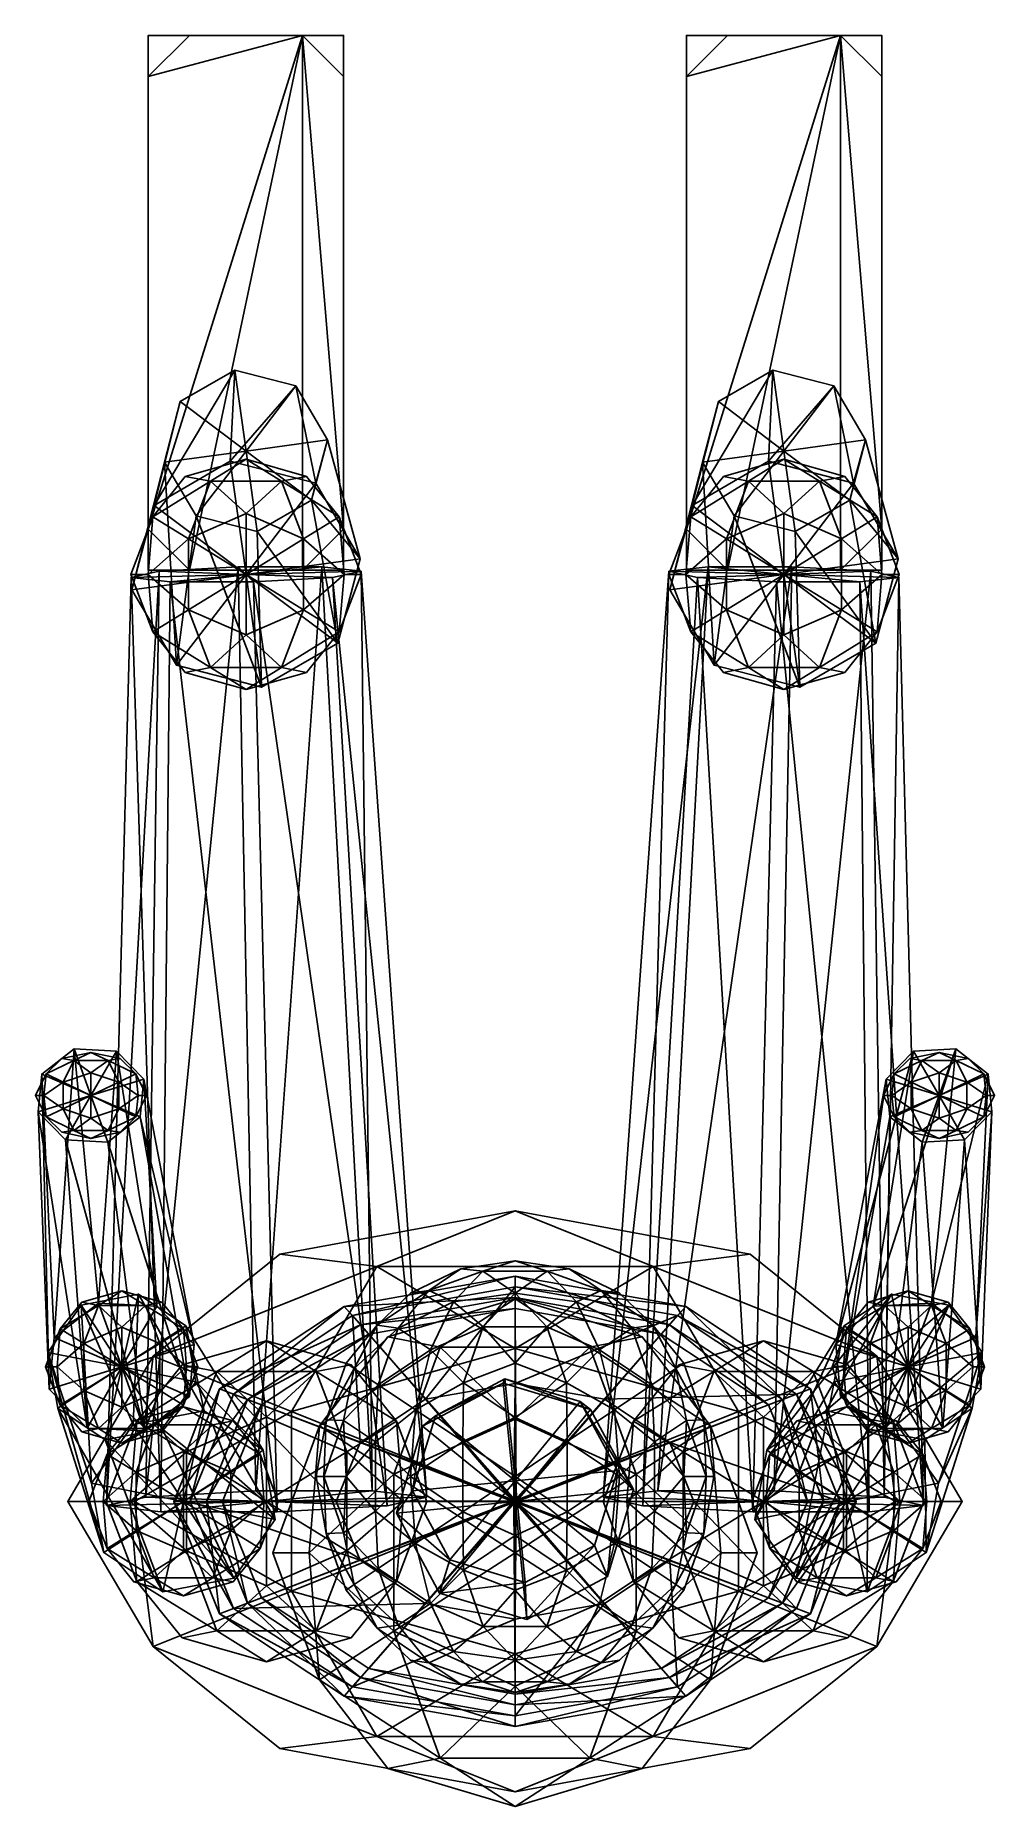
# Model space of a CAD drawing. Header units: metres. Extents: x -0.221 to 0.221, y -0.217 to 0.6.
import ezdxf

# ---------------------------------------------------------------- set-up
doc = ezdxf.new("R2010")
doc.units = ezdxf.units.M
doc.layers.add('XARCH', color=2, linetype='Continuous')

msp = doc.modelspace()

# ---------------------------------------------------------------- linework, layer by layer
at = {"layer": 'XARCH'}
for points in [[(-0.1501, 0.6003), (-0.1691, 0.5813), (-0.1691, 0.6003, 0.019)], [(-0.1691, 0.5813, 0.0617), (-0.1501, 0.6003, 0.0617), (-0.1691, 0.6003, 0.0427)], [(-0.0979, 0.6003), (-0.1501, 0.3536), (-0.1691, 0.3726)], [(-0.1691, 0.3726), (-0.1691, 0.5813), (-0.0979, 0.6003)], [(-0.0979, 0.6003), (-0.1691, 0.5813), (-0.1501, 0.6003)], [(-0.0979, 0.6003, 0.0617), (-0.1691, 0.3726, 0.0617), (-0.1501, 0.3536, 0.0617)], [(-0.0979, 0.6003, 0.0617), (-0.1501, 0.6003, 0.0617), (-0.1691, 0.5813, 0.0617)], [(-0.1691, 0.5813, 0.0617), (-0.1691, 0.3726, 0.0617), (-0.0979, 0.6003, 0.0617)], [(-0.1691, 0.6003, 0.0427), (-0.1691, 0.5813), (-0.1691, 0.3726)], [(-0.1691, 0.3726), (-0.1691, 0.3536, 0.019), (-0.1691, 0.6003, 0.0427)], [(-0.1691, 0.6003, 0.0427), (-0.1691, 0.3726, 0.0617), (-0.1691, 0.5813, 0.0617)], [(-0.1691, 0.3536, 0.019), (-0.1691, 0.3536, 0.0427), (-0.1691, 0.6003, 0.0427)], [(-0.1691, 0.6003, 0.0427), (-0.1691, 0.6003, 0.019), (-0.1691, 0.5813)], [(-0.1691, 0.6003, 0.0427), (-0.1691, 0.3536, 0.0427), (-0.1691, 0.3726, 0.0617)], [(-0.1501, 0.6003), (-0.1691, 0.6003, 0.019), (-0.079, 0.6003, 0.0427)], [(-0.1691, 0.6003, 0.019), (-0.1691, 0.6003, 0.0427), (-0.079, 0.6003, 0.0427)], [(-0.079, 0.6003, 0.0427), (-0.1691, 0.6003, 0.0427), (-0.1501, 0.6003, 0.0617)], [(-0.0979, 0.6003), (-0.0979, 0.3536), (-0.1501, 0.3536)], [(-0.1501, 0.3536, 0.0617), (-0.0979, 0.3536, 0.0617), (-0.0979, 0.6003, 0.0617)], [(-0.079, 0.6003, 0.0427), (-0.0979, 0.6003), (-0.1501, 0.6003)], [(-0.1501, 0.6003, 0.0617), (-0.0979, 0.6003, 0.0617), (-0.079, 0.6003, 0.0427)], [(-0.0979, 0.6003), (-0.079, 0.6003, 0.019), (-0.079, 0.5813)], [(-0.079, 0.6003, 0.0427), (-0.0979, 0.6003, 0.0617), (-0.079, 0.5813, 0.0617)], [(-0.0979, 0.6003), (-0.079, 0.5813), (-0.079, 0.3726)], [(-0.079, 0.3726), (-0.0979, 0.3536), (-0.0979, 0.6003)], [(-0.0979, 0.6003, 0.0617), (-0.079, 0.3726, 0.0617), (-0.079, 0.5813, 0.0617)], [(-0.0979, 0.6003, 0.0617), (-0.0979, 0.3536, 0.0617), (-0.079, 0.3726, 0.0617)], [(-0.079, 0.6003, 0.019), (-0.0979, 0.6003), (-0.079, 0.6003, 0.0427)], [(-0.079, 0.3726), (-0.079, 0.5813), (-0.079, 0.6003, 0.0427)], [(-0.079, 0.5813, 0.0617), (-0.079, 0.3726, 0.0617), (-0.079, 0.6003, 0.0427)], [(-0.079, 0.6003, 0.0427), (-0.079, 0.3536, 0.019), (-0.079, 0.3726)], [(-0.079, 0.3726, 0.0617), (-0.079, 0.3536, 0.0427), (-0.079, 0.6003, 0.0427)], [(-0.079, 0.5813), (-0.079, 0.6003, 0.019), (-0.079, 0.6003, 0.0427)], [(-0.079, 0.6003, 0.0427), (-0.079, 0.3536, 0.0427), (-0.079, 0.3536, 0.019)], [(0.0979, 0.6003), (0.079, 0.5813), (0.079, 0.6003, 0.019)], [(0.079, 0.5813, 0.0617), (0.0979, 0.6003, 0.0617), (0.079, 0.6003, 0.0427)], [(0.1501, 0.6003), (0.0979, 0.3536), (0.079, 0.3726)], [(0.079, 0.3726), (0.079, 0.5813), (0.1501, 0.6003)], [(0.1501, 0.6003), (0.079, 0.5813), (0.0979, 0.6003)], [(0.1501, 0.6003, 0.0617), (0.079, 0.3726, 0.0617), (0.0979, 0.3536, 0.0617)], [(0.1501, 0.6003, 0.0617), (0.0979, 0.6003, 0.0617), (0.079, 0.5813, 0.0617)], [(0.079, 0.5813, 0.0617), (0.079, 0.3726, 0.0617), (0.1501, 0.6003, 0.0617)], [(0.079, 0.6003, 0.0427), (0.079, 0.5813), (0.079, 0.3726)], [(0.079, 0.3726), (0.079, 0.3536, 0.019), (0.079, 0.6003, 0.0427)], [(0.079, 0.6003, 0.0427), (0.079, 0.3726, 0.0617), (0.079, 0.5813, 0.0617)], [(0.079, 0.3536, 0.019), (0.079, 0.3536, 0.0427), (0.079, 0.6003, 0.0427)], [(0.079, 0.6003, 0.0427), (0.079, 0.6003, 0.019), (0.079, 0.5813)], [(0.079, 0.6003, 0.0427), (0.079, 0.3536, 0.0427), (0.079, 0.3726, 0.0617)], [(0.0979, 0.6003), (0.079, 0.6003, 0.019), (0.1691, 0.6003, 0.0427)], [(0.079, 0.6003, 0.019), (0.079, 0.6003, 0.0427), (0.1691, 0.6003, 0.0427)], [(0.1691, 0.6003, 0.0427), (0.079, 0.6003, 0.0427), (0.0979, 0.6003, 0.0617)], [(0.1501, 0.6003), (0.1501, 0.3536), (0.0979, 0.3536)], [(0.0979, 0.3536, 0.0617), (0.1501, 0.3536, 0.0617), (0.1501, 0.6003, 0.0617)], [(0.1691, 0.6003, 0.0427), (0.1501, 0.6003), (0.0979, 0.6003)], [(0.0979, 0.6003, 0.0617), (0.1501, 0.6003, 0.0617), (0.1691, 0.6003, 0.0427)], [(0.1501, 0.6003), (0.1691, 0.6003, 0.019), (0.1691, 0.5813)], [(0.1691, 0.6003, 0.0427), (0.1501, 0.6003, 0.0617), (0.1691, 0.5813, 0.0617)], [(0.1501, 0.6003), (0.1691, 0.5813), (0.1691, 0.3726)], [(0.1691, 0.3726), (0.1501, 0.3536), (0.1501, 0.6003)], [(0.1501, 0.6003, 0.0617), (0.1691, 0.3726, 0.0617), (0.1691, 0.5813, 0.0617)], [(0.1501, 0.6003, 0.0617), (0.1501, 0.3536, 0.0617), (0.1691, 0.3726, 0.0617)], [(0.1691, 0.6003, 0.019), (0.1501, 0.6003), (0.1691, 0.6003, 0.0427)], [(0.1691, 0.3726), (0.1691, 0.5813), (0.1691, 0.6003, 0.0427)], [(0.1691, 0.5813, 0.0617), (0.1691, 0.3726, 0.0617), (0.1691, 0.6003, 0.0427)], [(0.1691, 0.6003, 0.0427), (0.1691, 0.3536, 0.019), (0.1691, 0.3726)], [(0.1691, 0.3726, 0.0617), (0.1691, 0.3536, 0.0427), (0.1691, 0.6003, 0.0427)], [(0.1691, 0.5813), (0.1691, 0.6003, 0.019), (0.1691, 0.6003, 0.0427)], [(0.1691, 0.6003, 0.0427), (0.1691, 0.3536, 0.0427), (0.1691, 0.3536, 0.019)], [(-0.1664, 0.3835, 0.4777), (-0.1313, 0.4039, 0.4805), (-0.1292, 0.4459, 0.0644)], [(-0.1664, 0.3835, 0.4777), (-0.1292, 0.4459, 0.0644), (-0.1543, 0.4314, 0.0624)], [(-0.124, 0.4086, 0.0593), (-0.1543, 0.4314, 0.0624), (-0.1292, 0.4459, 0.0644)], [(-0.1313, 0.4039, 0.4805), (-0.1011, 0.4386, 0.0634), (-0.1292, 0.4459, 0.0644)], [(-0.124, 0.4086, 0.0593), (-0.1292, 0.4459, 0.0644), (-0.1011, 0.4386, 0.0634)], [(0.0817, 0.3835, 0.4777), (0.1168, 0.4039, 0.4805), (0.1189, 0.4459, 0.0644)], [(0.0817, 0.3835, 0.4777), (0.1189, 0.4459, 0.0644), (0.0938, 0.4314, 0.0624)], [(0.124, 0.4086, 0.0593), (0.0938, 0.4314, 0.0624), (0.1189, 0.4459, 0.0644)], [(0.1168, 0.4039, 0.4805), (0.147, 0.4386, 0.0634), (0.1189, 0.4459, 0.0644)], [(0.124, 0.4086, 0.0593), (0.1189, 0.4459, 0.0644), (0.147, 0.4386, 0.0634)], [(-0.1313, 0.4039, 0.4805), (-0.0919, 0.3937, 0.4791), (-0.1011, 0.4386, 0.0634)], [(-0.124, 0.4086, 0.0593), (-0.1011, 0.4386, 0.0634), (-0.0864, 0.4138, 0.06)], [(-0.0919, 0.3937, 0.4791), (-0.0864, 0.4138, 0.06), (-0.1011, 0.4386, 0.0634)], [(0.1168, 0.4039, 0.4805), (0.1561, 0.3937, 0.4791), (0.147, 0.4386, 0.0634)], [(0.124, 0.4086, 0.0593), (0.147, 0.4386, 0.0634), (0.1616, 0.4138, 0.06)], [(0.1561, 0.3937, 0.4791), (0.1616, 0.4138, 0.06), (0.147, 0.4386, 0.0634)], [(-0.1767, 0.3446, 0.4724), (-0.1664, 0.3835, 0.4777), (-0.1543, 0.4314, 0.0624)], [(-0.1767, 0.3446, 0.4724), (-0.1543, 0.4314, 0.0624), (-0.1616, 0.4035, 0.0586)], [(-0.124, 0.4086, 0.0593), (-0.1616, 0.4035, 0.0586), (-0.1543, 0.4314, 0.0624)], [(0.0714, 0.3446, 0.4724), (0.0817, 0.3835, 0.4777), (0.0938, 0.4314, 0.0624)], [(0.0714, 0.3446, 0.4724), (0.0938, 0.4314, 0.0624), (0.0864, 0.4035, 0.0586)], [(0.124, 0.4086, 0.0593), (0.0864, 0.4035, 0.0586), (0.0938, 0.4314, 0.0624)], [(-0.124, 0.4086, 0.0593), (-0.147, 0.3787, 0.0552), (-0.1616, 0.4035, 0.0586)], [(-0.124, 0.4086, 0.0593), (-0.1189, 0.3714, 0.0542), (-0.147, 0.3787, 0.0552)], [(-0.124, 0.4086, 0.0593), (-0.0864, 0.4138, 0.06), (-0.0938, 0.3859, 0.0562)], [(-0.124, 0.4086, 0.0593), (-0.0938, 0.3859, 0.0562), (-0.1189, 0.3714, 0.0542)], [(-0.0714, 0.3589, 0.4743), (-0.0938, 0.3859, 0.0562), (-0.0864, 0.4138, 0.06)], [(-0.0919, 0.3937, 0.4791), (-0.0714, 0.3589, 0.4743), (-0.0864, 0.4138, 0.06)], [(0.124, 0.4086, 0.0593), (0.1011, 0.3787, 0.0552), (0.0864, 0.4035, 0.0586)], [(0.124, 0.4086, 0.0593), (0.1292, 0.3714, 0.0542), (0.1011, 0.3787, 0.0552)], [(0.124, 0.4086, 0.0593), (0.1616, 0.4138, 0.06), (0.1543, 0.3859, 0.0562)], [(0.124, 0.4086, 0.0593), (0.1543, 0.3859, 0.0562), (0.1292, 0.3714, 0.0542)], [(0.1767, 0.3589, 0.4743), (0.1543, 0.3859, 0.0562), (0.1616, 0.4138, 0.06)], [(0.1561, 0.3937, 0.4791), (0.1767, 0.3589, 0.4743), (0.1616, 0.4138, 0.06)], [(-0.1561, 0.3098, 0.4676), (-0.1767, 0.3446, 0.4724), (-0.1616, 0.4035, 0.0586)], [(-0.124, 0.3517, 0.4733), (-0.1313, 0.4039, 0.4805), (-0.1664, 0.3835, 0.4777)], [(-0.1561, 0.3098, 0.4676), (-0.1616, 0.4035, 0.0586), (-0.147, 0.3787, 0.0552)], [(-0.152, 0.3969, 0.4733), (-0.1404, 0.3947, 0.4999), (-0.124, 0.4049, 0.4733)], [(-0.152, 0.3969, 0.4733), (-0.124, 0.4049, 0.4733), (-0.1404, 0.3947, 0.4468)], [(-0.1404, 0.3947, 0.4999), (-0.1076, 0.3947, 0.4999), (-0.124, 0.4049, 0.4733)], [(-0.124, 0.4049, 0.4733), (-0.1076, 0.3947, 0.4468), (-0.1404, 0.3947, 0.4468)], [(-0.124, 0.3517, 0.4733), (-0.0919, 0.3937, 0.4791), (-0.1313, 0.4039, 0.4805)], [(-0.124, 0.4049, 0.4733), (-0.1076, 0.3947, 0.4999), (-0.0961, 0.3969, 0.4733)], [(-0.124, 0.4049, 0.4733), (-0.0961, 0.3969, 0.4733), (-0.1076, 0.3947, 0.4468)], [(0.0919, 0.3098, 0.4676), (0.0714, 0.3446, 0.4724), (0.0864, 0.4035, 0.0586)], [(0.124, 0.3517, 0.4733), (0.1168, 0.4039, 0.4805), (0.0817, 0.3835, 0.4777)], [(0.0919, 0.3098, 0.4676), (0.0864, 0.4035, 0.0586), (0.1011, 0.3787, 0.0552)], [(0.0961, 0.3969, 0.4733), (0.1076, 0.3947, 0.4999), (0.124, 0.4049, 0.4733)], [(0.0961, 0.3969, 0.4733), (0.124, 0.4049, 0.4733), (0.1076, 0.3947, 0.4468)], [(0.1076, 0.3947, 0.4999), (0.1404, 0.3947, 0.4999), (0.124, 0.4049, 0.4733)], [(0.124, 0.4049, 0.4733), (0.1404, 0.3947, 0.4468), (0.1076, 0.3947, 0.4468)], [(0.124, 0.3517, 0.4733), (0.1561, 0.3937, 0.4791), (0.1168, 0.4039, 0.4805)], [(0.124, 0.4049, 0.4733), (0.1404, 0.3947, 0.4999), (0.152, 0.3969, 0.4733)], [(0.124, 0.4049, 0.4733), (0.152, 0.3969, 0.4733), (0.1404, 0.3947, 0.4468)], [(-0.152, 0.3969, 0.4733), (-0.167, 0.3783, 0.4898), (-0.1404, 0.3947, 0.4999)], [(-0.152, 0.3969, 0.4733), (-0.1404, 0.3947, 0.4468), (-0.167, 0.3783, 0.4569)], [(-0.152, 0.3969, 0.4733), (-0.167, 0.3783, 0.4569), (-0.167, 0.3783, 0.4898)], [(-0.167, 0.3783, 0.4898), (-0.1506, 0.3681, 0.5163), (-0.1404, 0.3947, 0.4999)], [(-0.1404, 0.3947, 0.4468), (-0.1506, 0.3681, 0.4304), (-0.167, 0.3783, 0.4569)], [(-0.1404, 0.3947, 0.4999), (-0.1506, 0.3681, 0.5163), (-0.124, 0.3797, 0.5185)], [(-0.1404, 0.3947, 0.4468), (-0.124, 0.3797, 0.4282), (-0.1506, 0.3681, 0.4304)], [(-0.1404, 0.3947, 0.4999), (-0.124, 0.3797, 0.5185), (-0.1076, 0.3947, 0.4999)], [(-0.1404, 0.3947, 0.4468), (-0.1076, 0.3947, 0.4468), (-0.124, 0.3797, 0.4282)], [(-0.1076, 0.3947, 0.4999), (-0.124, 0.3797, 0.5185), (-0.0975, 0.3681, 0.5163)], [(-0.124, 0.3797, 0.4282), (-0.1076, 0.3947, 0.4468), (-0.0975, 0.3681, 0.4304)], [(-0.124, 0.3517, 0.4733), (-0.0714, 0.3589, 0.4743), (-0.0919, 0.3937, 0.4791)], [(-0.0961, 0.3969, 0.4733), (-0.1076, 0.3947, 0.4999), (-0.0811, 0.3783, 0.4898)], [(-0.1076, 0.3947, 0.4468), (-0.0961, 0.3969, 0.4733), (-0.0811, 0.3783, 0.4569)], [(-0.1076, 0.3947, 0.4999), (-0.0975, 0.3681, 0.5163), (-0.0811, 0.3783, 0.4898)], [(-0.1076, 0.3947, 0.4468), (-0.0811, 0.3783, 0.4569), (-0.0975, 0.3681, 0.4304)], [(-0.0811, 0.3783, 0.4898), (-0.0811, 0.3783, 0.4569), (-0.0961, 0.3969, 0.4733)], [(0.0961, 0.3969, 0.4733), (0.0811, 0.3783, 0.4898), (0.1076, 0.3947, 0.4999)], [(0.0961, 0.3969, 0.4733), (0.1076, 0.3947, 0.4468), (0.0811, 0.3783, 0.4569)], [(0.0961, 0.3969, 0.4733), (0.0811, 0.3783, 0.4569), (0.0811, 0.3783, 0.4898)], [(0.0811, 0.3783, 0.4898), (0.0975, 0.3681, 0.5163), (0.1076, 0.3947, 0.4999)], [(0.1076, 0.3947, 0.4468), (0.0975, 0.3681, 0.4304), (0.0811, 0.3783, 0.4569)], [(0.1076, 0.3947, 0.4999), (0.0975, 0.3681, 0.5163), (0.124, 0.3797, 0.5185)], [(0.1076, 0.3947, 0.4468), (0.124, 0.3797, 0.4282), (0.0975, 0.3681, 0.4304)], [(0.1076, 0.3947, 0.4999), (0.124, 0.3797, 0.5185), (0.1404, 0.3947, 0.4999)], [(0.1076, 0.3947, 0.4468), (0.1404, 0.3947, 0.4468), (0.124, 0.3797, 0.4282)], [(0.1404, 0.3947, 0.4999), (0.124, 0.3797, 0.5185), (0.1506, 0.3681, 0.5163)], [(0.124, 0.3797, 0.4282), (0.1404, 0.3947, 0.4468), (0.1506, 0.3681, 0.4304)], [(0.124, 0.3517, 0.4733), (0.1767, 0.3589, 0.4743), (0.1561, 0.3937, 0.4791)], [(0.152, 0.3969, 0.4733), (0.1404, 0.3947, 0.4999), (0.167, 0.3783, 0.4898)], [(0.1404, 0.3947, 0.4468), (0.152, 0.3969, 0.4733), (0.167, 0.3783, 0.4569)], [(0.1404, 0.3947, 0.4999), (0.1506, 0.3681, 0.5163), (0.167, 0.3783, 0.4898)], [(0.1404, 0.3947, 0.4468), (0.167, 0.3783, 0.4569), (0.1506, 0.3681, 0.4304)], [(0.167, 0.3783, 0.4898), (0.167, 0.3783, 0.4569), (0.152, 0.3969, 0.4733)], [(-0.0817, 0.3199, 0.469), (-0.1189, 0.3714, 0.0542), (-0.0938, 0.3859, 0.0562)], [(-0.0714, 0.3589, 0.4743), (-0.0817, 0.3199, 0.469), (-0.0938, 0.3859, 0.0562)], [(0.1664, 0.3199, 0.469), (0.1292, 0.3714, 0.0542), (0.1543, 0.3859, 0.0562)], [(0.1767, 0.3589, 0.4743), (0.1664, 0.3199, 0.469), (0.1543, 0.3859, 0.0562)], [(-0.167, 0.3783, 0.4569), (-0.1692, 0.3517, 0.4454), (-0.1771, 0.3517, 0.4733)], [(-0.167, 0.3783, 0.4898), (-0.1771, 0.3517, 0.4733), (-0.1692, 0.3517, 0.5013)], [(-0.167, 0.3783, 0.4569), (-0.1771, 0.3517, 0.4733), (-0.167, 0.3783, 0.4898)], [(-0.124, 0.3517, 0.4733), (-0.1664, 0.3835, 0.4777), (-0.1767, 0.3446, 0.4724)], [(-0.167, 0.3783, 0.4898), (-0.1692, 0.3517, 0.5013), (-0.1506, 0.3681, 0.5163)], [(-0.167, 0.3783, 0.4569), (-0.1506, 0.3681, 0.4304), (-0.1692, 0.3517, 0.4454)], [(-0.1168, 0.2996, 0.4662), (-0.1561, 0.3098, 0.4676), (-0.147, 0.3787, 0.0552)], [(-0.124, 0.3797, 0.5185), (-0.1506, 0.3681, 0.5163), (-0.124, 0.3517, 0.5265)], [(-0.1506, 0.3681, 0.4304), (-0.124, 0.3797, 0.4282), (-0.124, 0.3517, 0.4202)], [(-0.1168, 0.2996, 0.4662), (-0.147, 0.3787, 0.0552), (-0.1189, 0.3714, 0.0542)], [(-0.124, 0.3517, 0.5265), (-0.0975, 0.3681, 0.5163), (-0.124, 0.3797, 0.5185)], [(-0.0975, 0.3681, 0.4304), (-0.124, 0.3517, 0.4202), (-0.124, 0.3797, 0.4282)], [(-0.0811, 0.3783, 0.4898), (-0.0975, 0.3681, 0.5163), (-0.0788, 0.3517, 0.5013)], [(-0.0975, 0.3681, 0.4304), (-0.0811, 0.3783, 0.4569), (-0.0788, 0.3517, 0.4454)], [(-0.0788, 0.3517, 0.5013), (-0.0709, 0.3517, 0.4733), (-0.0811, 0.3783, 0.4898)], [(-0.0709, 0.3517, 0.4733), (-0.0788, 0.3517, 0.4454), (-0.0811, 0.3783, 0.4569)], [(-0.0709, 0.3517, 0.4733), (-0.0811, 0.3783, 0.4569), (-0.0811, 0.3783, 0.4898)], [(0.0811, 0.3783, 0.4569), (0.0788, 0.3517, 0.4454), (0.0709, 0.3517, 0.4733)], [(0.0811, 0.3783, 0.4898), (0.0709, 0.3517, 0.4733), (0.0788, 0.3517, 0.5013)], [(0.0811, 0.3783, 0.4569), (0.0709, 0.3517, 0.4733), (0.0811, 0.3783, 0.4898)], [(0.124, 0.3517, 0.4733), (0.0817, 0.3835, 0.4777), (0.0714, 0.3446, 0.4724)], [(0.0811, 0.3783, 0.4898), (0.0788, 0.3517, 0.5013), (0.0975, 0.3681, 0.5163)], [(0.0811, 0.3783, 0.4569), (0.0975, 0.3681, 0.4304), (0.0788, 0.3517, 0.4454)], [(0.1313, 0.2996, 0.4662), (0.0919, 0.3098, 0.4676), (0.1011, 0.3787, 0.0552)], [(0.124, 0.3797, 0.5185), (0.0975, 0.3681, 0.5163), (0.124, 0.3517, 0.5265)], [(0.0975, 0.3681, 0.4304), (0.124, 0.3797, 0.4282), (0.124, 0.3517, 0.4202)], [(0.1313, 0.2996, 0.4662), (0.1011, 0.3787, 0.0552), (0.1292, 0.3714, 0.0542)], [(0.124, 0.3517, 0.5265), (0.1506, 0.3681, 0.5163), (0.124, 0.3797, 0.5185)], [(0.1506, 0.3681, 0.4304), (0.124, 0.3517, 0.4202), (0.124, 0.3797, 0.4282)], [(0.167, 0.3783, 0.4898), (0.1506, 0.3681, 0.5163), (0.1692, 0.3517, 0.5013)], [(0.1506, 0.3681, 0.4304), (0.167, 0.3783, 0.4569), (0.1692, 0.3517, 0.4454)], [(0.1692, 0.3517, 0.5013), (0.1771, 0.3517, 0.4733), (0.167, 0.3783, 0.4898)], [(0.1771, 0.3517, 0.4733), (0.1692, 0.3517, 0.4454), (0.167, 0.3783, 0.4569)], [(0.1771, 0.3517, 0.4733), (0.167, 0.3783, 0.4569), (0.167, 0.3783, 0.4898)], [(-0.1506, 0.3681, 0.5163), (-0.1692, 0.3517, 0.5013), (-0.1506, 0.3353, 0.5163)], [(-0.1692, 0.3517, 0.4454), (-0.1506, 0.3681, 0.4304), (-0.1506, 0.3353, 0.4304)], [(-0.1691, 0.3726), (-0.1501, 0.3536), (-0.1691, 0.3536, 0.019)], [(-0.1501, 0.3536, 0.0617), (-0.1691, 0.3726, 0.0617), (-0.1691, 0.3536, 0.0427)], [(-0.1506, 0.3681, 0.5163), (-0.1506, 0.3353, 0.5163), (-0.124, 0.3517, 0.5265)], [(-0.1506, 0.3681, 0.4304), (-0.124, 0.3517, 0.4202), (-0.1506, 0.3353, 0.4304)], [(-0.0975, 0.3353, 0.5163), (-0.0975, 0.3681, 0.5163), (-0.124, 0.3517, 0.5265)], [(-0.0975, 0.3353, 0.4304), (-0.124, 0.3517, 0.4202), (-0.0975, 0.3681, 0.4304)], [(-0.0817, 0.3199, 0.469), (-0.1168, 0.2996, 0.4662), (-0.1189, 0.3714, 0.0542)], [(-0.079, 0.3726), (-0.079, 0.3536, 0.019), (-0.0979, 0.3536)], [(-0.079, 0.3726, 0.0617), (-0.0979, 0.3536, 0.0617), (-0.079, 0.3536, 0.0427)], [(-0.0975, 0.3353, 0.5163), (-0.0788, 0.3517, 0.5013), (-0.0975, 0.3681, 0.5163)], [(-0.0788, 0.3517, 0.4454), (-0.0975, 0.3353, 0.4304), (-0.0975, 0.3681, 0.4304)], [(0.0975, 0.3681, 0.5163), (0.0788, 0.3517, 0.5013), (0.0975, 0.3353, 0.5163)], [(0.0788, 0.3517, 0.4454), (0.0975, 0.3681, 0.4304), (0.0975, 0.3353, 0.4304)], [(0.079, 0.3726), (0.0979, 0.3536), (0.079, 0.3536, 0.019)], [(0.0979, 0.3536, 0.0617), (0.079, 0.3726, 0.0617), (0.079, 0.3536, 0.0427)], [(0.0975, 0.3681, 0.5163), (0.0975, 0.3353, 0.5163), (0.124, 0.3517, 0.5265)], [(0.0975, 0.3681, 0.4304), (0.124, 0.3517, 0.4202), (0.0975, 0.3353, 0.4304)], [(0.1506, 0.3353, 0.5163), (0.1506, 0.3681, 0.5163), (0.124, 0.3517, 0.5265)], [(0.1506, 0.3353, 0.4304), (0.124, 0.3517, 0.4202), (0.1506, 0.3681, 0.4304)], [(0.1664, 0.3199, 0.469), (0.1313, 0.2996, 0.4662), (0.1292, 0.3714, 0.0542)], [(0.1691, 0.3726), (0.1691, 0.3536, 0.019), (0.1501, 0.3536)], [(0.1691, 0.3726, 0.0617), (0.1501, 0.3536, 0.0617), (0.1691, 0.3536, 0.0427)], [(0.1506, 0.3353, 0.5163), (0.1692, 0.3517, 0.5013), (0.1506, 0.3681, 0.5163)], [(0.1692, 0.3517, 0.4454), (0.1506, 0.3353, 0.4304), (0.1506, 0.3681, 0.4304)], [(-0.1883, -0.0778, 0.497), (-0.1702, -0.0739, 0.5505), (-0.164, 0.3532, 0.5083)], [(-0.1883, -0.0778, 0.497), (-0.164, 0.3532, 0.5083), (-0.177, 0.3503, 0.4699)], [(-0.1692, 0.3517, 0.5013), (-0.1771, 0.3517, 0.4733), (-0.167, 0.3252, 0.4898)], [(-0.1771, 0.3517, 0.4733), (-0.1692, 0.3517, 0.4454), (-0.167, 0.3252, 0.4569)], [(-0.1771, 0.3517, 0.4733), (-0.167, 0.3252, 0.4569), (-0.167, 0.3252, 0.4898)], [(-0.124, 0.3517, 0.4733), (-0.177, 0.3503, 0.4699), (-0.164, 0.3532, 0.5083)], [(-0.124, 0.3517, 0.4733), (-0.159, 0.3483, 0.4335), (-0.177, 0.3503, 0.4699)], [(-0.124, 0.3517, 0.4733), (-0.1767, 0.3446, 0.4724), (-0.1561, 0.3098, 0.4676)], [(-0.1702, -0.0739, 0.5505), (-0.1195, -0.0711, 0.5755), (-0.1276, 0.3552, 0.5262)], [(-0.1702, -0.0739, 0.5505), (-0.1276, 0.3552, 0.5262), (-0.164, 0.3532, 0.5083)], [(-0.167, 0.3252, 0.4898), (-0.1506, 0.3353, 0.5163), (-0.1692, 0.3517, 0.5013)], [(-0.1506, 0.3353, 0.4304), (-0.167, 0.3252, 0.4569), (-0.1692, 0.3517, 0.4454)], [(-0.079, 0.3536, 0.0427), (-0.1691, 0.3536, 0.019), (-0.1501, 0.3536)], [(-0.1501, 0.3536, 0.0617), (-0.1691, 0.3536, 0.0427), (-0.079, 0.3536, 0.0427)], [(-0.079, 0.3536, 0.0427), (-0.1691, 0.3536, 0.0427), (-0.1691, 0.3536, 0.019)], [(-0.124, 0.3517, 0.4733), (-0.164, 0.3532, 0.5083), (-0.1276, 0.3552, 0.5262)], [(-0.124, 0.3517, 0.4733), (-0.1205, 0.3483, 0.4204), (-0.159, 0.3483, 0.4335)], [(-0.124, 0.3517, 0.4733), (-0.1561, 0.3098, 0.4676), (-0.1168, 0.2996, 0.4662)], [(-0.124, 0.3517, 0.5265), (-0.1506, 0.3353, 0.5163), (-0.124, 0.3238, 0.5185)], [(-0.1506, 0.3353, 0.4304), (-0.124, 0.3517, 0.4202), (-0.124, 0.3238, 0.4282)], [(-0.079, 0.3536, 0.0427), (-0.0979, 0.3536, 0.0617), (-0.1501, 0.3536, 0.0617)], [(-0.1501, 0.3536), (-0.0979, 0.3536), (-0.079, 0.3536, 0.0427)], [(-0.1195, -0.0711, 0.5755), (-0.089, 0.3552, 0.5132), (-0.1276, 0.3552, 0.5262)], [(-0.124, 0.3517, 0.4733), (-0.1276, 0.3552, 0.5262), (-0.089, 0.3552, 0.5132)], [(-0.124, 0.3517, 0.4733), (-0.0817, 0.3199, 0.469), (-0.0714, 0.3589, 0.4743)], [(-0.124, 0.3517, 0.4733), (-0.089, 0.3552, 0.5132), (-0.071, 0.3531, 0.4768)], [(-0.124, 0.3517, 0.4733), (-0.071, 0.3531, 0.4768), (-0.0841, 0.3503, 0.4384)], [(-0.124, 0.3517, 0.4733), (-0.0841, 0.3503, 0.4384), (-0.1205, 0.3483, 0.4204)], [(-0.124, 0.3517, 0.4733), (-0.1168, 0.2996, 0.4662), (-0.0817, 0.3199, 0.469)], [(-0.124, 0.3238, 0.5185), (-0.0975, 0.3353, 0.5163), (-0.124, 0.3517, 0.5265)], [(-0.0975, 0.3353, 0.4304), (-0.124, 0.3238, 0.4282), (-0.124, 0.3517, 0.4202)], [(-0.1195, -0.0711, 0.5755), (-0.0658, -0.0711, 0.5573), (-0.089, 0.3552, 0.5132)], [(-0.079, 0.3536, 0.0427), (-0.0979, 0.3536), (-0.079, 0.3536, 0.019)], [(-0.0811, 0.3252, 0.4898), (-0.0788, 0.3517, 0.5013), (-0.0975, 0.3353, 0.5163)], [(-0.0811, 0.3252, 0.4569), (-0.0975, 0.3353, 0.4304), (-0.0788, 0.3517, 0.4454)], [(-0.0658, -0.0711, 0.5573), (-0.071, 0.3531, 0.4768), (-0.089, 0.3552, 0.5132)], [(-0.0407, -0.0739, 0.5066), (-0.0841, 0.3503, 0.4384), (-0.071, 0.3531, 0.4768)], [(-0.0811, 0.3252, 0.4569), (-0.0788, 0.3517, 0.4454), (-0.0709, 0.3517, 0.4733)], [(-0.0811, 0.3252, 0.4898), (-0.0709, 0.3517, 0.4733), (-0.0788, 0.3517, 0.5013)], [(-0.0811, 0.3252, 0.4569), (-0.0709, 0.3517, 0.4733), (-0.0811, 0.3252, 0.4898)], [(-0.0658, -0.0711, 0.5573), (-0.0407, -0.0739, 0.5066), (-0.071, 0.3531, 0.4768)], [(0.0407, -0.0739, 0.5066), (0.0658, -0.0711, 0.5573), (0.089, 0.3552, 0.5132)], [(0.0407, -0.0739, 0.5066), (0.089, 0.3552, 0.5132), (0.071, 0.3531, 0.4768)], [(0.0589, -0.0779, 0.4531), (0.0407, -0.0739, 0.5066), (0.071, 0.3531, 0.4768)], [(0.0589, -0.0779, 0.4531), (0.071, 0.3531, 0.4768), (0.0841, 0.3503, 0.4384)], [(0.0658, -0.0711, 0.5573), (0.1195, -0.0711, 0.5755), (0.1276, 0.3552, 0.5262)], [(0.0658, -0.0711, 0.5573), (0.1276, 0.3552, 0.5262), (0.089, 0.3552, 0.5132)], [(0.0788, 0.3517, 0.5013), (0.0709, 0.3517, 0.4733), (0.0811, 0.3252, 0.4898)], [(0.0709, 0.3517, 0.4733), (0.0788, 0.3517, 0.4454), (0.0811, 0.3252, 0.4569)], [(0.0709, 0.3517, 0.4733), (0.0811, 0.3252, 0.4569), (0.0811, 0.3252, 0.4898)], [(0.124, 0.3517, 0.4733), (0.071, 0.3531, 0.4768), (0.089, 0.3552, 0.5132)], [(0.124, 0.3517, 0.4733), (0.0841, 0.3503, 0.4384), (0.071, 0.3531, 0.4768)], [(0.124, 0.3517, 0.4733), (0.0714, 0.3446, 0.4724), (0.0919, 0.3098, 0.4676)], [(0.0811, 0.3252, 0.4898), (0.0975, 0.3353, 0.5163), (0.0788, 0.3517, 0.5013)], [(0.0975, 0.3353, 0.4304), (0.0811, 0.3252, 0.4569), (0.0788, 0.3517, 0.4454)], [(0.1691, 0.3536, 0.0427), (0.079, 0.3536, 0.019), (0.0979, 0.3536)], [(0.0979, 0.3536, 0.0617), (0.079, 0.3536, 0.0427), (0.1691, 0.3536, 0.0427)], [(0.1691, 0.3536, 0.0427), (0.079, 0.3536, 0.0427), (0.079, 0.3536, 0.019)], [(0.124, 0.3517, 0.4733), (0.1205, 0.3483, 0.4204), (0.0841, 0.3503, 0.4384)], [(0.124, 0.3517, 0.4733), (0.089, 0.3552, 0.5132), (0.1276, 0.3552, 0.5262)], [(0.124, 0.3517, 0.4733), (0.0919, 0.3098, 0.4676), (0.1313, 0.2996, 0.4662)], [(0.124, 0.3517, 0.5265), (0.0975, 0.3353, 0.5163), (0.124, 0.3238, 0.5185)], [(0.0975, 0.3353, 0.4304), (0.124, 0.3517, 0.4202), (0.124, 0.3238, 0.4282)], [(0.1691, 0.3536, 0.0427), (0.1501, 0.3536, 0.0617), (0.0979, 0.3536, 0.0617)], [(0.0979, 0.3536), (0.1501, 0.3536), (0.1691, 0.3536, 0.0427)], [(0.1195, -0.0711, 0.5755), (0.164, 0.3532, 0.5083), (0.1276, 0.3552, 0.5262)], [(0.1195, -0.0711, 0.5755), (0.1702, -0.0739, 0.5505), (0.164, 0.3532, 0.5083)], [(0.124, 0.3517, 0.4733), (0.159, 0.3483, 0.4335), (0.1205, 0.3483, 0.4204)], [(0.124, 0.3517, 0.4733), (0.1664, 0.3199, 0.469), (0.1767, 0.3589, 0.4743)], [(0.124, 0.3517, 0.4733), (0.1276, 0.3552, 0.5262), (0.164, 0.3532, 0.5083)], [(0.124, 0.3517, 0.4733), (0.164, 0.3532, 0.5083), (0.177, 0.3503, 0.4699)], [(0.124, 0.3517, 0.4733), (0.177, 0.3503, 0.4699), (0.159, 0.3483, 0.4335)], [(0.124, 0.3517, 0.4733), (0.1313, 0.2996, 0.4662), (0.1664, 0.3199, 0.469)], [(0.124, 0.3238, 0.5185), (0.1506, 0.3353, 0.5163), (0.124, 0.3517, 0.5265)], [(0.1506, 0.3353, 0.4304), (0.124, 0.3238, 0.4282), (0.124, 0.3517, 0.4202)], [(0.1691, 0.3536, 0.0427), (0.1501, 0.3536), (0.1691, 0.3536, 0.019)], [(0.167, 0.3252, 0.4898), (0.1692, 0.3517, 0.5013), (0.1506, 0.3353, 0.5163)], [(0.167, 0.3252, 0.4569), (0.1506, 0.3353, 0.4304), (0.1692, 0.3517, 0.4454)], [(0.1702, -0.0739, 0.5505), (0.177, 0.3503, 0.4699), (0.164, 0.3532, 0.5083)], [(0.167, 0.3252, 0.4569), (0.1692, 0.3517, 0.4454), (0.1771, 0.3517, 0.4733)], [(0.167, 0.3252, 0.4898), (0.1771, 0.3517, 0.4733), (0.1692, 0.3517, 0.5013)], [(0.167, 0.3252, 0.4569), (0.1771, 0.3517, 0.4733), (0.167, 0.3252, 0.4898)], [(-0.1633, -0.0807, 0.4463), (-0.1883, -0.0778, 0.497), (-0.177, 0.3503, 0.4699)], [(-0.1633, -0.0807, 0.4463), (-0.177, 0.3503, 0.4699), (-0.159, 0.3483, 0.4335)], [(-0.1096, -0.0807, 0.4281), (-0.1633, -0.0807, 0.4463), (-0.159, 0.3483, 0.4335)], [(-0.1096, -0.0807, 0.4281), (-0.159, 0.3483, 0.4335), (-0.1205, 0.3483, 0.4204)], [(-0.0589, -0.0779, 0.4531), (-0.1205, 0.3483, 0.4204), (-0.0841, 0.3503, 0.4384)], [(-0.0589, -0.0779, 0.4531), (-0.1096, -0.0807, 0.4281), (-0.1205, 0.3483, 0.4204)], [(-0.0407, -0.0739, 0.5066), (-0.0589, -0.0779, 0.4531), (-0.0841, 0.3503, 0.4384)], [(0.1096, -0.0807, 0.4281), (0.0589, -0.0779, 0.4531), (0.0841, 0.3503, 0.4384)], [(0.1096, -0.0807, 0.4281), (0.0841, 0.3503, 0.4384), (0.1205, 0.3483, 0.4204)], [(0.1633, -0.0807, 0.4463), (0.1096, -0.0807, 0.4281), (0.1205, 0.3483, 0.4204)], [(0.1633, -0.0807, 0.4463), (0.1205, 0.3483, 0.4204), (0.159, 0.3483, 0.4335)], [(0.1883, -0.0778, 0.497), (0.159, 0.3483, 0.4335), (0.177, 0.3503, 0.4699)], [(0.1883, -0.0778, 0.497), (0.1633, -0.0807, 0.4463), (0.159, 0.3483, 0.4335)], [(0.1702, -0.0739, 0.5505), (0.1883, -0.0778, 0.497), (0.177, 0.3503, 0.4699)], [(-0.1404, 0.3088, 0.4999), (-0.1506, 0.3353, 0.5163), (-0.167, 0.3252, 0.4898)], [(-0.1404, 0.3088, 0.4468), (-0.167, 0.3252, 0.4569), (-0.1506, 0.3353, 0.4304)], [(-0.1404, 0.3088, 0.4999), (-0.124, 0.3238, 0.5185), (-0.1506, 0.3353, 0.5163)], [(-0.124, 0.3238, 0.4282), (-0.1404, 0.3088, 0.4468), (-0.1506, 0.3353, 0.4304)], [(-0.1076, 0.3088, 0.4999), (-0.0975, 0.3353, 0.5163), (-0.124, 0.3238, 0.5185)], [(-0.1076, 0.3088, 0.4468), (-0.124, 0.3238, 0.4282), (-0.0975, 0.3353, 0.4304)], [(-0.0811, 0.3252, 0.4898), (-0.0975, 0.3353, 0.5163), (-0.1076, 0.3088, 0.4999)], [(-0.1076, 0.3088, 0.4468), (-0.0975, 0.3353, 0.4304), (-0.0811, 0.3252, 0.4569)], [(0.1076, 0.3088, 0.4999), (0.0975, 0.3353, 0.5163), (0.0811, 0.3252, 0.4898)], [(0.1076, 0.3088, 0.4468), (0.0811, 0.3252, 0.4569), (0.0975, 0.3353, 0.4304)], [(0.1076, 0.3088, 0.4999), (0.124, 0.3238, 0.5185), (0.0975, 0.3353, 0.5163)], [(0.124, 0.3238, 0.4282), (0.1076, 0.3088, 0.4468), (0.0975, 0.3353, 0.4304)], [(0.1404, 0.3088, 0.4999), (0.1506, 0.3353, 0.5163), (0.124, 0.3238, 0.5185)], [(0.1404, 0.3088, 0.4468), (0.124, 0.3238, 0.4282), (0.1506, 0.3353, 0.4304)], [(0.167, 0.3252, 0.4898), (0.1506, 0.3353, 0.5163), (0.1404, 0.3088, 0.4999)], [(0.1404, 0.3088, 0.4468), (0.1506, 0.3353, 0.4304), (0.167, 0.3252, 0.4569)], [(-0.167, 0.3252, 0.4898), (-0.167, 0.3252, 0.4569), (-0.152, 0.3065, 0.4733)], [(-0.152, 0.3065, 0.4733), (-0.1404, 0.3088, 0.4999), (-0.167, 0.3252, 0.4898)], [(-0.1404, 0.3088, 0.4468), (-0.152, 0.3065, 0.4733), (-0.167, 0.3252, 0.4569)], [(-0.1076, 0.3088, 0.4999), (-0.124, 0.3238, 0.5185), (-0.1404, 0.3088, 0.4999)], [(-0.1076, 0.3088, 0.4468), (-0.1404, 0.3088, 0.4468), (-0.124, 0.3238, 0.4282)], [(-0.0961, 0.3065, 0.4733), (-0.0811, 0.3252, 0.4898), (-0.1076, 0.3088, 0.4999)], [(-0.0961, 0.3065, 0.4733), (-0.1076, 0.3088, 0.4468), (-0.0811, 0.3252, 0.4569)], [(-0.0961, 0.3065, 0.4733), (-0.0811, 0.3252, 0.4569), (-0.0811, 0.3252, 0.4898)], [(0.0811, 0.3252, 0.4898), (0.0811, 0.3252, 0.4569), (0.0961, 0.3065, 0.4733)], [(0.0961, 0.3065, 0.4733), (0.1076, 0.3088, 0.4999), (0.0811, 0.3252, 0.4898)], [(0.1076, 0.3088, 0.4468), (0.0961, 0.3065, 0.4733), (0.0811, 0.3252, 0.4569)], [(0.1404, 0.3088, 0.4999), (0.124, 0.3238, 0.5185), (0.1076, 0.3088, 0.4999)], [(0.1404, 0.3088, 0.4468), (0.1076, 0.3088, 0.4468), (0.124, 0.3238, 0.4282)], [(0.152, 0.3065, 0.4733), (0.167, 0.3252, 0.4898), (0.1404, 0.3088, 0.4999)], [(0.152, 0.3065, 0.4733), (0.1404, 0.3088, 0.4468), (0.167, 0.3252, 0.4569)], [(0.152, 0.3065, 0.4733), (0.167, 0.3252, 0.4569), (0.167, 0.3252, 0.4898)], [(-0.124, 0.2986, 0.4733), (-0.1404, 0.3088, 0.4999), (-0.152, 0.3065, 0.4733)], [(-0.124, 0.2986, 0.4733), (-0.152, 0.3065, 0.4733), (-0.1404, 0.3088, 0.4468)], [(-0.1076, 0.3088, 0.4999), (-0.1404, 0.3088, 0.4999), (-0.124, 0.2986, 0.4733)], [(-0.124, 0.2986, 0.4733), (-0.1404, 0.3088, 0.4468), (-0.1076, 0.3088, 0.4468)], [(-0.0961, 0.3065, 0.4733), (-0.1076, 0.3088, 0.4999), (-0.124, 0.2986, 0.4733)], [(-0.0961, 0.3065, 0.4733), (-0.124, 0.2986, 0.4733), (-0.1076, 0.3088, 0.4468)], [(0.124, 0.2986, 0.4733), (0.1076, 0.3088, 0.4999), (0.0961, 0.3065, 0.4733)], [(0.124, 0.2986, 0.4733), (0.0961, 0.3065, 0.4733), (0.1076, 0.3088, 0.4468)], [(0.1404, 0.3088, 0.4999), (0.1076, 0.3088, 0.4999), (0.124, 0.2986, 0.4733)], [(0.124, 0.2986, 0.4733), (0.1076, 0.3088, 0.4468), (0.1404, 0.3088, 0.4468)], [(0.152, 0.3065, 0.4733), (0.1404, 0.3088, 0.4999), (0.124, 0.2986, 0.4733)], [(0.152, 0.3065, 0.4733), (0.124, 0.2986, 0.4733), (0.1404, 0.3088, 0.4468)], [(-0.2124, -0.0004, 0.6661), (-0.2033, 0.1328, 0.4255), (-0.2182, 0.1212, 0.4204)], [(-0.1955, 0.1113, 0.414), (-0.2182, 0.1212, 0.4204), (-0.2033, 0.1328, 0.4255)], [(-0.2124, -0.0004, 0.6661), (-0.192, 0.0155, 0.6731), (-0.2033, 0.1328, 0.4255)], [(-0.209, 0.1283, 0.3855), (-0.2034, 0.1274, 0.4026), (-0.1955, 0.1312, 0.3855)], [(-0.209, 0.1283, 0.3855), (-0.1955, 0.1312, 0.3855), (-0.2034, 0.1274, 0.3684)], [(-0.2034, 0.1274, 0.4026), (-0.1876, 0.1274, 0.4026), (-0.1955, 0.1312, 0.3855)], [(-0.1955, 0.1312, 0.3855), (-0.1876, 0.1274, 0.3684), (-0.2034, 0.1274, 0.3684)], [(-0.192, 0.0155, 0.6731), (-0.1838, 0.1318, 0.4239), (-0.2033, 0.1328, 0.4255)], [(-0.1955, 0.1113, 0.414), (-0.2033, 0.1328, 0.4255), (-0.1838, 0.1318, 0.4239)], [(-0.1955, 0.1113, 0.414), (-0.1838, 0.1318, 0.4239), (-0.1712, 0.1188, 0.4164)], [(-0.1955, 0.1312, 0.3855), (-0.1876, 0.1274, 0.4026), (-0.182, 0.1283, 0.3855)], [(-0.1955, 0.1312, 0.3855), (-0.182, 0.1283, 0.3855), (-0.1876, 0.1274, 0.3684)], [(-0.192, 0.0155, 0.6731), (-0.1652, 0.0142, 0.6708), (-0.1838, 0.1318, 0.4239)], [(-0.1652, 0.0142, 0.6708), (-0.1712, 0.1188, 0.4164), (-0.1838, 0.1318, 0.4239)], [(0.1479, -0.0036, 0.6606), (0.1652, 0.0142, 0.6708), (0.1838, 0.1318, 0.4239)], [(0.1479, -0.0036, 0.6606), (0.1838, 0.1318, 0.4239), (0.1712, 0.1188, 0.4164)], [(0.1652, 0.0142, 0.6708), (0.192, 0.0155, 0.6731), (0.2033, 0.1328, 0.4255)], [(0.1652, 0.0142, 0.6708), (0.2033, 0.1328, 0.4255), (0.1838, 0.1318, 0.4239)], [(0.1955, 0.1113, 0.414), (0.1712, 0.1188, 0.4164), (0.1838, 0.1318, 0.4239)], [(0.182, 0.1283, 0.3855), (0.1876, 0.1274, 0.4026), (0.1955, 0.1312, 0.3855)], [(0.182, 0.1283, 0.3855), (0.1955, 0.1312, 0.3855), (0.1876, 0.1274, 0.3684)], [(0.1955, 0.1113, 0.414), (0.1838, 0.1318, 0.4239), (0.2033, 0.1328, 0.4255)], [(0.1876, 0.1274, 0.4026), (0.2034, 0.1274, 0.4026), (0.1955, 0.1312, 0.3855)], [(0.1955, 0.1312, 0.3855), (0.2034, 0.1274, 0.3684), (0.1876, 0.1274, 0.3684)], [(0.192, 0.0155, 0.6731), (0.2182, 0.1212, 0.4204), (0.2033, 0.1328, 0.4255)], [(0.1955, 0.1113, 0.414), (0.2033, 0.1328, 0.4255), (0.2182, 0.1212, 0.4204)], [(0.1955, 0.1312, 0.3855), (0.2034, 0.1274, 0.4026), (0.209, 0.1283, 0.3855)], [(0.1955, 0.1312, 0.3855), (0.209, 0.1283, 0.3855), (0.2034, 0.1274, 0.3684)], [(-0.209, 0.1283, 0.3855), (-0.2162, 0.1213, 0.3961), (-0.2034, 0.1274, 0.4026)], [(-0.209, 0.1283, 0.3855), (-0.2034, 0.1274, 0.3684), (-0.2162, 0.1213, 0.375)], [(-0.209, 0.1283, 0.3855), (-0.2162, 0.1213, 0.375), (-0.2162, 0.1213, 0.3961)], [(-0.2162, 0.1213, 0.3961), (-0.2083, 0.1175, 0.4131), (-0.2034, 0.1274, 0.4026)], [(-0.2034, 0.1274, 0.3684), (-0.2083, 0.1175, 0.3579), (-0.2162, 0.1213, 0.375)], [(-0.2034, 0.1274, 0.4026), (-0.2083, 0.1175, 0.4131), (-0.1955, 0.1218, 0.4146)], [(-0.2034, 0.1274, 0.3684), (-0.1955, 0.1218, 0.3565), (-0.2083, 0.1175, 0.3579)], [(-0.2034, 0.1274, 0.4026), (-0.1955, 0.1218, 0.4146), (-0.1876, 0.1274, 0.4026)], [(-0.2034, 0.1274, 0.3684), (-0.1876, 0.1274, 0.3684), (-0.1955, 0.1218, 0.3565)], [(-0.1876, 0.1274, 0.4026), (-0.1955, 0.1218, 0.4146), (-0.1827, 0.1175, 0.4131)], [(-0.1955, 0.1218, 0.3565), (-0.1876, 0.1274, 0.3684), (-0.1827, 0.1175, 0.3579)], [(-0.182, 0.1283, 0.3855), (-0.1876, 0.1274, 0.4026), (-0.1748, 0.1213, 0.3961)], [(-0.1876, 0.1274, 0.3684), (-0.182, 0.1283, 0.3855), (-0.1748, 0.1213, 0.375)], [(-0.1876, 0.1274, 0.4026), (-0.1827, 0.1175, 0.4131), (-0.1748, 0.1213, 0.3961)], [(-0.1876, 0.1274, 0.3684), (-0.1748, 0.1213, 0.375), (-0.1827, 0.1175, 0.3579)], [(-0.1748, 0.1213, 0.3961), (-0.1748, 0.1213, 0.375), (-0.182, 0.1283, 0.3855)], [(0.182, 0.1283, 0.3855), (0.1748, 0.1213, 0.3961), (0.1876, 0.1274, 0.4026)], [(0.182, 0.1283, 0.3855), (0.1876, 0.1274, 0.3684), (0.1748, 0.1213, 0.375)], [(0.182, 0.1283, 0.3855), (0.1748, 0.1213, 0.375), (0.1748, 0.1213, 0.3961)], [(0.1748, 0.1213, 0.3961), (0.1827, 0.1175, 0.4131), (0.1876, 0.1274, 0.4026)], [(0.1876, 0.1274, 0.3684), (0.1827, 0.1175, 0.3579), (0.1748, 0.1213, 0.375)], [(0.1876, 0.1274, 0.4026), (0.1827, 0.1175, 0.4131), (0.1955, 0.1218, 0.4146)], [(0.1876, 0.1274, 0.3684), (0.1955, 0.1218, 0.3565), (0.1827, 0.1175, 0.3579)], [(0.1876, 0.1274, 0.4026), (0.1955, 0.1218, 0.4146), (0.2034, 0.1274, 0.4026)], [(0.1876, 0.1274, 0.3684), (0.2034, 0.1274, 0.3684), (0.1955, 0.1218, 0.3565)], [(0.2034, 0.1274, 0.4026), (0.1955, 0.1218, 0.4146), (0.2083, 0.1175, 0.4131)], [(0.1955, 0.1218, 0.3565), (0.2034, 0.1274, 0.3684), (0.2083, 0.1175, 0.3579)], [(0.209, 0.1283, 0.3855), (0.2034, 0.1274, 0.4026), (0.2162, 0.1213, 0.3961)], [(0.2034, 0.1274, 0.3684), (0.209, 0.1283, 0.3855), (0.2162, 0.1213, 0.375)], [(0.2034, 0.1274, 0.4026), (0.2083, 0.1175, 0.4131), (0.2162, 0.1213, 0.3961)], [(0.2034, 0.1274, 0.3684), (0.2162, 0.1213, 0.375), (0.2083, 0.1175, 0.3579)], [(0.2162, 0.1213, 0.3961), (0.2162, 0.1213, 0.375), (0.209, 0.1283, 0.3855)], [(-0.2162, 0.1213, 0.375), (-0.2173, 0.1113, 0.3676), (-0.2211, 0.1113, 0.3855)], [(-0.2162, 0.1213, 0.3961), (-0.2211, 0.1113, 0.3855), (-0.2173, 0.1113, 0.4035)], [(-0.2162, 0.1213, 0.375), (-0.2211, 0.1113, 0.3855), (-0.2162, 0.1213, 0.3961)], [(-0.2147, -0.0242, 0.6539), (-0.2182, 0.1212, 0.4204), (-0.2199, 0.1038, 0.4115)], [(-0.1955, 0.1113, 0.414), (-0.2199, 0.1038, 0.4115), (-0.2182, 0.1212, 0.4204)], [(-0.2147, -0.0242, 0.6539), (-0.2124, -0.0004, 0.6661), (-0.2182, 0.1212, 0.4204)], [(-0.2162, 0.1213, 0.3961), (-0.2173, 0.1113, 0.4035), (-0.2083, 0.1175, 0.4131)], [(-0.2162, 0.1213, 0.375), (-0.2083, 0.1175, 0.3579), (-0.2173, 0.1113, 0.3676)], [(-0.2083, 0.1175, 0.4131), (-0.2173, 0.1113, 0.4035), (-0.2083, 0.1052, 0.4131)], [(-0.2173, 0.1113, 0.3676), (-0.2083, 0.1175, 0.3579), (-0.2083, 0.1052, 0.3579)], [(-0.1955, 0.1218, 0.4146), (-0.2083, 0.1175, 0.4131), (-0.1955, 0.1113, 0.4197)], [(-0.2083, 0.1175, 0.3579), (-0.1955, 0.1218, 0.3565), (-0.1955, 0.1113, 0.3514)], [(-0.2083, 0.1175, 0.4131), (-0.2083, 0.1052, 0.4131), (-0.1955, 0.1113, 0.4197)], [(-0.2083, 0.1175, 0.3579), (-0.1955, 0.1113, 0.3514), (-0.2083, 0.1052, 0.3579)], [(-0.1955, 0.1113, 0.4197), (-0.1827, 0.1175, 0.4131), (-0.1955, 0.1218, 0.4146)], [(-0.1827, 0.1175, 0.3579), (-0.1955, 0.1113, 0.3514), (-0.1955, 0.1218, 0.3565)], [(-0.1955, 0.1113, 0.414), (-0.1712, 0.1188, 0.4164), (-0.1728, 0.1014, 0.4076)], [(-0.1827, 0.1052, 0.4131), (-0.1827, 0.1175, 0.4131), (-0.1955, 0.1113, 0.4197)], [(-0.1827, 0.1052, 0.3579), (-0.1955, 0.1113, 0.3514), (-0.1827, 0.1175, 0.3579)], [(-0.1748, 0.1213, 0.3961), (-0.1827, 0.1175, 0.4131), (-0.1737, 0.1113, 0.4035)], [(-0.1827, 0.1175, 0.3579), (-0.1748, 0.1213, 0.375), (-0.1737, 0.1113, 0.3676)], [(-0.1827, 0.1052, 0.4131), (-0.1737, 0.1113, 0.4035), (-0.1827, 0.1175, 0.4131)], [(-0.1737, 0.1113, 0.3676), (-0.1827, 0.1052, 0.3579), (-0.1827, 0.1175, 0.3579)], [(-0.1737, 0.1113, 0.4035), (-0.1699, 0.1113, 0.3855), (-0.1748, 0.1213, 0.3961)], [(-0.1699, 0.1113, 0.3855), (-0.1737, 0.1113, 0.3676), (-0.1748, 0.1213, 0.375)], [(-0.1699, 0.1113, 0.3855), (-0.1748, 0.1213, 0.375), (-0.1748, 0.1213, 0.3961)], [(-0.1479, -0.0036, 0.6606), (-0.1728, 0.1014, 0.4076), (-0.1712, 0.1188, 0.4164)], [(-0.1652, 0.0142, 0.6708), (-0.1479, -0.0036, 0.6606), (-0.1712, 0.1188, 0.4164)], [(0.1501, -0.0275, 0.6485), (0.1479, -0.0036, 0.6606), (0.1712, 0.1188, 0.4164)], [(0.1501, -0.0275, 0.6485), (0.1712, 0.1188, 0.4164), (0.1728, 0.1014, 0.4076)], [(0.1748, 0.1213, 0.375), (0.1737, 0.1113, 0.3676), (0.1699, 0.1113, 0.3855)], [(0.1748, 0.1213, 0.3961), (0.1699, 0.1113, 0.3855), (0.1737, 0.1113, 0.4035)], [(0.1748, 0.1213, 0.375), (0.1699, 0.1113, 0.3855), (0.1748, 0.1213, 0.3961)], [(0.1955, 0.1113, 0.414), (0.1728, 0.1014, 0.4076), (0.1712, 0.1188, 0.4164)], [(0.1748, 0.1213, 0.3961), (0.1737, 0.1113, 0.4035), (0.1827, 0.1175, 0.4131)], [(0.1748, 0.1213, 0.375), (0.1827, 0.1175, 0.3579), (0.1737, 0.1113, 0.3676)], [(0.1827, 0.1175, 0.4131), (0.1737, 0.1113, 0.4035), (0.1827, 0.1052, 0.4131)], [(0.1737, 0.1113, 0.3676), (0.1827, 0.1175, 0.3579), (0.1827, 0.1052, 0.3579)], [(0.1955, 0.1218, 0.4146), (0.1827, 0.1175, 0.4131), (0.1955, 0.1113, 0.4197)], [(0.1827, 0.1175, 0.3579), (0.1955, 0.1218, 0.3565), (0.1955, 0.1113, 0.3514)], [(0.1827, 0.1175, 0.4131), (0.1827, 0.1052, 0.4131), (0.1955, 0.1113, 0.4197)], [(0.1827, 0.1175, 0.3579), (0.1955, 0.1113, 0.3514), (0.1827, 0.1052, 0.3579)], [(0.192, 0.0155, 0.6731), (0.2124, -0.0004, 0.6661), (0.2182, 0.1212, 0.4204)], [(0.1955, 0.1113, 0.4197), (0.2083, 0.1175, 0.4131), (0.1955, 0.1218, 0.4146)], [(0.2083, 0.1175, 0.3579), (0.1955, 0.1113, 0.3514), (0.1955, 0.1218, 0.3565)], [(0.1955, 0.1113, 0.414), (0.2182, 0.1212, 0.4204), (0.2199, 0.1038, 0.4115)], [(0.2083, 0.1052, 0.4131), (0.2083, 0.1175, 0.4131), (0.1955, 0.1113, 0.4197)], [(0.2083, 0.1052, 0.3579), (0.1955, 0.1113, 0.3514), (0.2083, 0.1175, 0.3579)], [(0.2162, 0.1213, 0.3961), (0.2083, 0.1175, 0.4131), (0.2173, 0.1113, 0.4035)], [(0.2083, 0.1175, 0.3579), (0.2162, 0.1213, 0.375), (0.2173, 0.1113, 0.3676)], [(0.2083, 0.1052, 0.4131), (0.2173, 0.1113, 0.4035), (0.2083, 0.1175, 0.4131)], [(0.2173, 0.1113, 0.3676), (0.2083, 0.1052, 0.3579), (0.2083, 0.1175, 0.3579)], [(0.2124, -0.0004, 0.6661), (0.2199, 0.1038, 0.4115), (0.2182, 0.1212, 0.4204)], [(0.2173, 0.1113, 0.4035), (0.2211, 0.1113, 0.3855), (0.2162, 0.1213, 0.3961)], [(0.2211, 0.1113, 0.3855), (0.2173, 0.1113, 0.3676), (0.2162, 0.1213, 0.375)], [(0.2211, 0.1113, 0.3855), (0.2162, 0.1213, 0.375), (0.2162, 0.1213, 0.3961)], [(-0.2173, 0.1113, 0.4035), (-0.2211, 0.1113, 0.3855), (-0.2162, 0.1014, 0.3961)], [(-0.2211, 0.1113, 0.3855), (-0.2173, 0.1113, 0.3676), (-0.2162, 0.1014, 0.375)], [(-0.2211, 0.1113, 0.3855), (-0.2162, 0.1014, 0.375), (-0.2162, 0.1014, 0.3961)], [(-0.1955, 0.1113, 0.414), (-0.2072, 0.0908, 0.4041), (-0.2199, 0.1038, 0.4115)], [(-0.2162, 0.1014, 0.3961), (-0.2083, 0.1052, 0.4131), (-0.2173, 0.1113, 0.4035)], [(-0.2083, 0.1052, 0.3579), (-0.2162, 0.1014, 0.375), (-0.2173, 0.1113, 0.3676)], [(-0.1955, 0.1113, 0.4197), (-0.2083, 0.1052, 0.4131), (-0.1955, 0.1008, 0.4146)], [(-0.2083, 0.1052, 0.3579), (-0.1955, 0.1113, 0.3514), (-0.1955, 0.1008, 0.3565)], [(-0.1955, 0.1113, 0.414), (-0.1877, 0.0898, 0.4025), (-0.2072, 0.0908, 0.4041)], [(-0.1955, 0.1113, 0.414), (-0.1728, 0.1014, 0.4076), (-0.1877, 0.0898, 0.4025)], [(-0.1955, 0.1008, 0.4146), (-0.1827, 0.1052, 0.4131), (-0.1955, 0.1113, 0.4197)], [(-0.1827, 0.1052, 0.3579), (-0.1955, 0.1008, 0.3565), (-0.1955, 0.1113, 0.3514)], [(-0.1748, 0.1014, 0.3961), (-0.1737, 0.1113, 0.4035), (-0.1827, 0.1052, 0.4131)], [(-0.1748, 0.1014, 0.375), (-0.1827, 0.1052, 0.3579), (-0.1737, 0.1113, 0.3676)], [(-0.1748, 0.1014, 0.375), (-0.1737, 0.1113, 0.3676), (-0.1699, 0.1113, 0.3855)], [(-0.1748, 0.1014, 0.3961), (-0.1699, 0.1113, 0.3855), (-0.1737, 0.1113, 0.4035)], [(-0.1748, 0.1014, 0.375), (-0.1699, 0.1113, 0.3855), (-0.1748, 0.1014, 0.3961)], [(0.1737, 0.1113, 0.4035), (0.1699, 0.1113, 0.3855), (0.1748, 0.1014, 0.3961)], [(0.1699, 0.1113, 0.3855), (0.1737, 0.1113, 0.3676), (0.1748, 0.1014, 0.375)], [(0.1699, 0.1113, 0.3855), (0.1748, 0.1014, 0.375), (0.1748, 0.1014, 0.3961)], [(0.1955, 0.1113, 0.414), (0.1877, 0.0898, 0.4025), (0.1728, 0.1014, 0.4076)], [(0.1748, 0.1014, 0.3961), (0.1827, 0.1052, 0.4131), (0.1737, 0.1113, 0.4035)], [(0.1827, 0.1052, 0.3579), (0.1748, 0.1014, 0.375), (0.1737, 0.1113, 0.3676)], [(0.1955, 0.1113, 0.4197), (0.1827, 0.1052, 0.4131), (0.1955, 0.1008, 0.4146)], [(0.1827, 0.1052, 0.3579), (0.1955, 0.1113, 0.3514), (0.1955, 0.1008, 0.3565)], [(0.1955, 0.1113, 0.414), (0.2072, 0.0908, 0.4041), (0.1877, 0.0898, 0.4025)], [(0.1955, 0.1113, 0.414), (0.2199, 0.1038, 0.4115), (0.2072, 0.0908, 0.4041)], [(0.1955, 0.1008, 0.4146), (0.2083, 0.1052, 0.4131), (0.1955, 0.1113, 0.4197)], [(0.2083, 0.1052, 0.3579), (0.1955, 0.1008, 0.3565), (0.1955, 0.1113, 0.3514)], [(0.2162, 0.1014, 0.3961), (0.2173, 0.1113, 0.4035), (0.2083, 0.1052, 0.4131)], [(0.2162, 0.1014, 0.375), (0.2083, 0.1052, 0.3579), (0.2173, 0.1113, 0.3676)], [(0.2162, 0.1014, 0.375), (0.2173, 0.1113, 0.3676), (0.2211, 0.1113, 0.3855)], [(0.2162, 0.1014, 0.3961), (0.2211, 0.1113, 0.3855), (0.2173, 0.1113, 0.4035)], [(0.2162, 0.1014, 0.375), (0.2211, 0.1113, 0.3855), (0.2162, 0.1014, 0.3961)], [(-0.1973, -0.0421, 0.6437), (-0.2147, -0.0242, 0.6539), (-0.2199, 0.1038, 0.4115)], [(-0.1973, -0.0421, 0.6437), (-0.2199, 0.1038, 0.4115), (-0.2072, 0.0908, 0.4041)], [(-0.2034, 0.0952, 0.4026), (-0.2083, 0.1052, 0.4131), (-0.2162, 0.1014, 0.3961)], [(-0.2034, 0.0952, 0.3684), (-0.2162, 0.1014, 0.375), (-0.2083, 0.1052, 0.3579)], [(-0.2162, 0.1014, 0.3961), (-0.2162, 0.1014, 0.375), (-0.209, 0.0944, 0.3855)], [(-0.209, 0.0944, 0.3855), (-0.2034, 0.0952, 0.4026), (-0.2162, 0.1014, 0.3961)], [(-0.2034, 0.0952, 0.3684), (-0.209, 0.0944, 0.3855), (-0.2162, 0.1014, 0.375)], [(-0.2034, 0.0952, 0.4026), (-0.1955, 0.1008, 0.4146), (-0.2083, 0.1052, 0.4131)], [(-0.1955, 0.1008, 0.3565), (-0.2034, 0.0952, 0.3684), (-0.2083, 0.1052, 0.3579)], [(-0.1876, 0.0952, 0.4026), (-0.1955, 0.1008, 0.4146), (-0.2034, 0.0952, 0.4026)], [(-0.1876, 0.0952, 0.3684), (-0.2034, 0.0952, 0.3684), (-0.1955, 0.1008, 0.3565)], [(-0.1876, 0.0952, 0.4026), (-0.1827, 0.1052, 0.4131), (-0.1955, 0.1008, 0.4146)], [(-0.1876, 0.0952, 0.3684), (-0.1955, 0.1008, 0.3565), (-0.1827, 0.1052, 0.3579)], [(-0.1501, -0.0275, 0.6485), (-0.1877, 0.0898, 0.4025), (-0.1728, 0.1014, 0.4076)], [(-0.1748, 0.1014, 0.3961), (-0.1827, 0.1052, 0.4131), (-0.1876, 0.0952, 0.4026)], [(-0.1876, 0.0952, 0.3684), (-0.1827, 0.1052, 0.3579), (-0.1748, 0.1014, 0.375)], [(-0.182, 0.0944, 0.3855), (-0.1748, 0.1014, 0.3961), (-0.1876, 0.0952, 0.4026)], [(-0.182, 0.0944, 0.3855), (-0.1876, 0.0952, 0.3684), (-0.1748, 0.1014, 0.375)], [(-0.182, 0.0944, 0.3855), (-0.1748, 0.1014, 0.375), (-0.1748, 0.1014, 0.3961)], [(-0.1479, -0.0036, 0.6606), (-0.1501, -0.0275, 0.6485), (-0.1728, 0.1014, 0.4076)], [(0.1706, -0.0434, 0.6415), (0.1501, -0.0275, 0.6485), (0.1728, 0.1014, 0.4076)], [(0.1706, -0.0434, 0.6415), (0.1728, 0.1014, 0.4076), (0.1877, 0.0898, 0.4025)], [(0.1876, 0.0952, 0.4026), (0.1827, 0.1052, 0.4131), (0.1748, 0.1014, 0.3961)], [(0.1876, 0.0952, 0.3684), (0.1748, 0.1014, 0.375), (0.1827, 0.1052, 0.3579)], [(0.1748, 0.1014, 0.3961), (0.1748, 0.1014, 0.375), (0.182, 0.0944, 0.3855)], [(0.182, 0.0944, 0.3855), (0.1876, 0.0952, 0.4026), (0.1748, 0.1014, 0.3961)], [(0.1876, 0.0952, 0.3684), (0.182, 0.0944, 0.3855), (0.1748, 0.1014, 0.375)], [(0.1876, 0.0952, 0.4026), (0.1955, 0.1008, 0.4146), (0.1827, 0.1052, 0.4131)], [(0.1955, 0.1008, 0.3565), (0.1876, 0.0952, 0.3684), (0.1827, 0.1052, 0.3579)], [(0.2034, 0.0952, 0.4026), (0.1955, 0.1008, 0.4146), (0.1876, 0.0952, 0.4026)], [(0.2034, 0.0952, 0.3684), (0.1876, 0.0952, 0.3684), (0.1955, 0.1008, 0.3565)], [(0.2034, 0.0952, 0.4026), (0.2083, 0.1052, 0.4131), (0.1955, 0.1008, 0.4146)], [(0.2034, 0.0952, 0.3684), (0.1955, 0.1008, 0.3565), (0.2083, 0.1052, 0.3579)], [(0.2162, 0.1014, 0.3961), (0.2083, 0.1052, 0.4131), (0.2034, 0.0952, 0.4026)], [(0.2034, 0.0952, 0.3684), (0.2083, 0.1052, 0.3579), (0.2162, 0.1014, 0.375)], [(0.209, 0.0944, 0.3855), (0.2162, 0.1014, 0.3961), (0.2034, 0.0952, 0.4026)], [(0.209, 0.0944, 0.3855), (0.2034, 0.0952, 0.3684), (0.2162, 0.1014, 0.375)], [(0.2147, -0.0242, 0.6539), (0.2072, 0.0908, 0.4041), (0.2199, 0.1038, 0.4115)], [(0.209, 0.0944, 0.3855), (0.2162, 0.1014, 0.375), (0.2162, 0.1014, 0.3961)], [(0.2124, -0.0004, 0.6661), (0.2147, -0.0242, 0.6539), (0.2199, 0.1038, 0.4115)], [(-0.1955, 0.0914, 0.3855), (-0.2034, 0.0952, 0.4026), (-0.209, 0.0944, 0.3855)], [(-0.1955, 0.0914, 0.3855), (-0.209, 0.0944, 0.3855), (-0.2034, 0.0952, 0.3684)], [(-0.1706, -0.0434, 0.6415), (-0.1973, -0.0421, 0.6437), (-0.2072, 0.0908, 0.4041)], [(-0.1706, -0.0434, 0.6415), (-0.2072, 0.0908, 0.4041), (-0.1877, 0.0898, 0.4025)], [(-0.1876, 0.0952, 0.4026), (-0.2034, 0.0952, 0.4026), (-0.1955, 0.0914, 0.3855)], [(-0.1955, 0.0914, 0.3855), (-0.2034, 0.0952, 0.3684), (-0.1876, 0.0952, 0.3684)], [(-0.182, 0.0944, 0.3855), (-0.1876, 0.0952, 0.4026), (-0.1955, 0.0914, 0.3855)], [(-0.182, 0.0944, 0.3855), (-0.1955, 0.0914, 0.3855), (-0.1876, 0.0952, 0.3684)], [(0.1955, 0.0914, 0.3855), (0.1876, 0.0952, 0.4026), (0.182, 0.0944, 0.3855)], [(0.1955, 0.0914, 0.3855), (0.182, 0.0944, 0.3855), (0.1876, 0.0952, 0.3684)], [(0.2034, 0.0952, 0.4026), (0.1876, 0.0952, 0.4026), (0.1955, 0.0914, 0.3855)], [(0.1955, 0.0914, 0.3855), (0.1876, 0.0952, 0.3684), (0.2034, 0.0952, 0.3684)], [(0.1973, -0.0421, 0.6437), (0.1877, 0.0898, 0.4025), (0.2072, 0.0908, 0.4041)], [(0.209, 0.0944, 0.3855), (0.2034, 0.0952, 0.4026), (0.1955, 0.0914, 0.3855)], [(0.209, 0.0944, 0.3855), (0.1955, 0.0914, 0.3855), (0.2034, 0.0952, 0.3684)], [(0.2147, -0.0242, 0.6539), (0.1973, -0.0421, 0.6437), (0.2072, 0.0908, 0.4041)], [(-0.1501, -0.0275, 0.6485), (-0.1706, -0.0434, 0.6415), (-0.1877, 0.0898, 0.4025)], [(0.1973, -0.0421, 0.6437), (0.1706, -0.0434, 0.6415), (0.1877, 0.0898, 0.4025)], [(-0.1084, 0.0381, 0.5208), (-0.0637, 0.0325, 0.5895), (0, 0.0581, 0.5208)], [(-0.1084, 0.0381, 0.5208), (0, 0.0581, 0.5208), (-0.0637, 0.0325, 0.452)], [(-0.0637, 0.0325, 0.5895), (0.0637, 0.0325, 0.5895), (0, 0.0581, 0.5208)], [(0, 0.0581, 0.5208), (0.0637, 0.0325, 0.452), (-0.0637, 0.0325, 0.452)], [(0, 0.0581, 0.5208), (0.0637, 0.0325, 0.5895), (0.1084, 0.0381, 0.5208)], [(0, 0.0581, 0.5208), (0.1084, 0.0381, 0.5208), (0.0637, 0.0325, 0.452)], [(-0.1084, 0.0381, 0.5208), (-0.1668, -0.0089, 0.5632), (-0.0637, 0.0325, 0.5895)], [(-0.1084, 0.0381, 0.5208), (-0.0637, 0.0325, 0.452), (-0.1668, -0.0089, 0.4783)], [(-0.1084, 0.0381, 0.5208), (-0.1668, -0.0089, 0.4783), (-0.1668, -0.0089, 0.5632)], [(-0.025, 0.0313, 1.1561), (-0.0149, 0.0302, 1.1854), (0, 0.0351, 1.1561)], [(-0.025, 0.0313, 1.1561), (0, 0.0351, 1.1561), (-0.0149, 0.0302, 1.1267)], [(-0.0149, 0.0302, 1.1854), (0.0149, 0.0302, 1.1854), (0, 0.0351, 1.1561)], [(0, 0.0351, 1.1561), (0.0149, 0.0302, 1.1267), (-0.0149, 0.0302, 1.1267)], [(0, 0.0351, 1.1561), (0.0149, 0.0302, 1.1854), (0.025, 0.0313, 1.1561)], [(0, 0.0351, 1.1561), (0.025, 0.0313, 1.1561), (0.0149, 0.0302, 1.1267)], [(0.1084, 0.0381, 0.5208), (0.0637, 0.0325, 0.5895), (0.1668, -0.0089, 0.5632)], [(0.0637, 0.0325, 0.452), (0.1084, 0.0381, 0.5208), (0.1668, -0.0089, 0.4783)], [(0.1668, -0.0089, 0.5632), (0.1668, -0.0089, 0.4783), (0.1084, 0.0381, 0.5208)], [(-0.1668, -0.0089, 0.5632), (-0.1031, -0.0345, 0.632), (-0.0637, 0.0325, 0.5895)], [(-0.0637, 0.0325, 0.452), (-0.1031, -0.0345, 0.4096), (-0.1668, -0.0089, 0.4783)], [(-0.0637, 0.0325, 0.5895), (-0.1031, -0.0345, 0.632), (0, -0.0054, 0.6377)], [(-0.0637, 0.0325, 0.452), (0, -0.0054, 0.4038), (-0.1031, -0.0345, 0.4096)], [(0, 0.0181, 0.6536), (-0.0787, 0.014, 0.8623), (0, 0.0279, 0.8623)], [(0, 0.0279, 0.8623), (-0.0787, 0.014, 0.8623), (-0.0749, 0.0098, 0.9571)], [(0, 0.0279, 0.8623), (-0.0749, 0.0098, 0.9571), (0, 0.023, 0.9571)], [(-0.0637, 0.0325, 0.5895), (0, -0.0054, 0.6377), (0.0637, 0.0325, 0.5895)], [(-0.0637, 0.0325, 0.452), (0.0637, 0.0325, 0.452), (0, -0.0054, 0.4038)], [(-0.0482, 0.0202, 1.1561), (-0.0398, 0.0214, 1.1851), (-0.025, 0.0313, 1.1561)], [(-0.0482, 0.0202, 1.1561), (-0.025, 0.0313, 1.1561), (-0.0398, 0.0214, 1.1271)], [(-0.0398, 0.0214, 1.1851), (-0.0149, 0.0302, 1.1854), (-0.025, 0.0313, 1.1561)], [(-0.025, 0.0313, 1.1561), (-0.0149, 0.0302, 1.1267), (-0.0398, 0.0214, 1.1271)], [(-0.0398, 0.0214, 1.1851), (-0.0283, 0.0161, 1.2118), (-0.0149, 0.0302, 1.1854)], [(-0.0398, 0.0214, 1.1271), (-0.0149, 0.0302, 1.1267), (-0.0283, 0.0161, 1.1003)], [(-0.0283, 0.0161, 1.2118), (0, 0.0202, 1.2147), (-0.0149, 0.0302, 1.1854)], [(-0.0149, 0.0302, 1.1267), (0, 0.0202, 1.0974), (-0.0283, 0.0161, 1.1003)], [(0, 0.0202, 1.2147), (0.0149, 0.0302, 1.1854), (-0.0149, 0.0302, 1.1854)], [(0.0149, 0.0302, 1.1267), (0, 0.0202, 1.0974), (-0.0149, 0.0302, 1.1267)], [(0.0637, 0.0325, 0.5895), (0, -0.0054, 0.6377), (0.1031, -0.0345, 0.632)], [(0, -0.0054, 0.4038), (0.0637, 0.0325, 0.452), (0.1031, -0.0345, 0.4096)], [(0, 0.0202, 1.2147), (0.0283, 0.0161, 1.2118), (0.0149, 0.0302, 1.1854)], [(0.0149, 0.0302, 1.1267), (0.0283, 0.0161, 1.1003), (0, 0.0202, 1.0974)], [(0.0712, 0.0055, 0.6536), (0, 0.0181, 0.6536), (0, 0.0279, 0.8623)], [(0.0712, 0.0055, 0.6536), (0, 0.0279, 0.8623), (0.0787, 0.014, 0.8623)], [(0.0787, 0.014, 0.8623), (0, 0.0279, 0.8623), (0, 0.023, 0.9571)], [(0.0149, 0.0302, 1.1854), (0.0398, 0.0214, 1.1851), (0.025, 0.0313, 1.1561)], [(0.025, 0.0313, 1.1561), (0.0398, 0.0214, 1.1271), (0.0149, 0.0302, 1.1267)], [(0.0149, 0.0302, 1.1854), (0.0283, 0.0161, 1.2118), (0.0398, 0.0214, 1.1851)], [(0.0149, 0.0302, 1.1267), (0.0398, 0.0214, 1.1271), (0.0283, 0.0161, 1.1003)], [(0.025, 0.0313, 1.1561), (0.0398, 0.0214, 1.1851), (0.0482, 0.0202, 1.1561)], [(0.025, 0.0313, 1.1561), (0.0482, 0.0202, 1.1561), (0.0398, 0.0214, 1.1271)], [(0.0637, 0.0325, 0.5895), (0.1031, -0.0345, 0.632), (0.1668, -0.0089, 0.5632)], [(0.0637, 0.0325, 0.452), (0.1668, -0.0089, 0.4783), (0.1031, -0.0345, 0.4096)], [(-0.1761, -0.0404, 0.9437), (-0.1736, 0.0197, 0.664), (-0.2, 0.0146, 0.6656)], [(-0.1813, -0.0139, 0.6573), (-0.2, 0.0146, 0.6656), (-0.1736, 0.0197, 0.664)], [(-0.1997, 0.0159, 0.6573), (-0.1921, 0.0145, 0.6748), (-0.1813, 0.0212, 0.6573)], [(-0.1997, 0.0159, 0.6573), (-0.1813, 0.0212, 0.6573), (-0.1921, 0.0145, 0.6397)], [(-0.1921, 0.0145, 0.6748), (-0.1704, 0.0145, 0.6748), (-0.1813, 0.0212, 0.6573)], [(-0.1813, 0.0212, 0.6573), (-0.1704, 0.0145, 0.6397), (-0.1921, 0.0145, 0.6397)], [(-0.1813, 0.0212, 0.6573), (-0.1704, 0.0145, 0.6748), (-0.1628, 0.0159, 0.6573)], [(-0.1813, 0.0212, 0.6573), (-0.1628, 0.0159, 0.6573), (-0.1704, 0.0145, 0.6397)], [(-0.1813, -0.0139, 0.6573), (-0.1736, 0.0197, 0.664), (-0.1518, 0.005, 0.6585)], [(-0.1761, -0.0404, 0.9437), (-0.1433, -0.0341, 0.9418), (-0.1736, 0.0197, 0.664)], [(-0.1433, -0.0341, 0.9418), (-0.1518, 0.005, 0.6585), (-0.1736, 0.0197, 0.664)], [(0, 0.0181, 0.6536), (-0.0712, 0.0055, 0.6536), (-0.0787, 0.014, 0.8623)], [(0, 0.023, 0.9571), (-0.0749, 0.0098, 0.9571), (-0.0412, -0.0288, 0.9951)], [(0, 0.0131, 0.5018), (-0.0712, 0.0055, 0.6536), (0, 0.0181, 0.6536)], [(-0.0482, 0.0202, 1.1561), (-0.0636, 0.0054, 1.174), (-0.0398, 0.0214, 1.1851)], [(-0.0636, 0.0054, 1.174), (-0.0539, 0.004, 1.2035), (-0.0398, 0.0214, 1.1851)], [(-0.0482, 0.0202, 1.1561), (-0.0398, 0.0214, 1.1271), (-0.0636, 0.0054, 1.1382)], [(-0.0398, 0.0214, 1.1271), (-0.0539, 0.004, 1.1086), (-0.0636, 0.0054, 1.1382)], [(-0.0482, 0.0202, 1.1561), (-0.0636, 0.0054, 1.1382), (-0.0636, 0.0054, 1.174)], [(-0.0586, 0, 1.1611), (-0.0345, -0.0048, 1.2196), (0, 0.0175, 1.1611)], [(-0.0586, 0, 1.1611), (0, 0.0175, 1.1611), (-0.0345, -0.0048, 1.1025)], [(-0.0398, 0.0214, 1.1851), (-0.0539, 0.004, 1.2035), (-0.0283, 0.0161, 1.2118)], [(-0.0398, 0.0214, 1.1271), (-0.0283, 0.0161, 1.1003), (-0.0539, 0.004, 1.1086)], [(0, 0.023, 0.9571), (-0.0412, -0.0288, 0.9951), (0, -0.0215, 0.9951)], [(-0.0345, -0.0048, 1.2196), (0.0345, -0.0048, 1.2196), (0, 0.0175, 1.1611)], [(0, 0.0175, 1.1611), (0.0345, -0.0048, 1.1025), (-0.0345, -0.0048, 1.1025)], [(-0.0283, 0.0161, 1.2118), (-0.0147, 0.0046, 1.2344), (0, 0.0202, 1.2147)], [(-0.0283, 0.0161, 1.1003), (0, 0.0202, 1.0974), (-0.0147, 0.0046, 1.0778)], [(-0.0147, 0.0046, 1.2344), (0.0147, 0.0046, 1.2344), (0, 0.0202, 1.2147)], [(0, 0.0202, 1.0974), (0.0147, 0.0046, 1.0778), (-0.0147, 0.0046, 1.0778)], [(0.0787, 0.014, 0.8623), (0, 0.023, 0.9571), (0.0749, 0.0098, 0.9571)], [(0.0749, 0.0098, 0.9571), (0, 0.023, 0.9571), (0, -0.0215, 0.9951)], [(0, 0.0202, 1.2147), (0.0147, 0.0046, 1.2344), (0.0283, 0.0161, 1.2118)], [(0, 0.0202, 1.0974), (0.0283, 0.0161, 1.1003), (0.0147, 0.0046, 1.0778)], [(0.0674, 0.0012, 0.5018), (0, 0.0131, 0.5018), (0, 0.0181, 0.6536)], [(0.0674, 0.0012, 0.5018), (0, 0.0181, 0.6536), (0.0712, 0.0055, 0.6536)], [(0, 0.0175, 1.1611), (0.0345, -0.0048, 1.2196), (0.0586, 0, 1.1611)], [(0, 0.0175, 1.1611), (0.0586, 0, 1.1611), (0.0345, -0.0048, 1.1025)], [(0.0398, 0.0214, 1.1851), (0.0283, 0.0161, 1.2118), (0.0539, 0.004, 1.2035)], [(0.0283, 0.0161, 1.1003), (0.0398, 0.0214, 1.1271), (0.0539, 0.004, 1.1086)], [(0.0482, 0.0202, 1.1561), (0.0398, 0.0214, 1.1851), (0.0636, 0.0054, 1.174)], [(0.0398, 0.0214, 1.1851), (0.0539, 0.004, 1.2035), (0.0636, 0.0054, 1.174)], [(0.0398, 0.0214, 1.1271), (0.0482, 0.0202, 1.1561), (0.0636, 0.0054, 1.1382)], [(0.0398, 0.0214, 1.1271), (0.0636, 0.0054, 1.1382), (0.0539, 0.004, 1.1086)], [(0.0636, 0.0054, 1.174), (0.0636, 0.0054, 1.1382), (0.0482, 0.0202, 1.1561)], [(0.1161, -0.0523, 0.9349), (0.1433, -0.0341, 0.9418), (0.1736, 0.0197, 0.664)], [(0.1161, -0.0523, 0.9349), (0.1736, 0.0197, 0.664), (0.1518, 0.005, 0.6585)], [(0.1433, -0.0341, 0.9418), (0.2, 0.0146, 0.6656), (0.1736, 0.0197, 0.664)], [(0.1813, -0.0139, 0.6573), (0.1518, 0.005, 0.6585), (0.1736, 0.0197, 0.664)], [(0.1628, 0.0159, 0.6573), (0.1704, 0.0145, 0.6748), (0.1813, 0.0212, 0.6573)], [(0.1628, 0.0159, 0.6573), (0.1813, 0.0212, 0.6573), (0.1704, 0.0145, 0.6397)], [(0.1704, 0.0145, 0.6748), (0.1921, 0.0145, 0.6748), (0.1813, 0.0212, 0.6573)], [(0.1813, 0.0212, 0.6573), (0.1921, 0.0145, 0.6397), (0.1704, 0.0145, 0.6397)], [(0.1813, -0.0139, 0.6573), (0.1736, 0.0197, 0.664), (0.2, 0.0146, 0.6656)], [(0.1813, 0.0212, 0.6573), (0.1921, 0.0145, 0.6748), (0.1997, 0.0159, 0.6573)], [(0.1813, 0.0212, 0.6573), (0.1997, 0.0159, 0.6573), (0.1921, 0.0145, 0.6397)], [(-0.1952, -0.0675, 0.9396), (-0.2, 0.0146, 0.6656), (-0.2154, -0.0072, 0.6623)], [(-0.1813, -0.0139, 0.6573), (-0.2154, -0.0072, 0.6623), (-0.2, 0.0146, 0.6656)], [(-0.1813, -0.0139, 0.6573), (-0.192, 0.0155, 0.6731), (-0.2124, -0.0004, 0.6661)], [(-0.1997, 0.0159, 0.6573), (-0.2097, 0.0036, 0.6681), (-0.1921, 0.0145, 0.6748)], [(-0.1997, 0.0159, 0.6573), (-0.1921, 0.0145, 0.6397), (-0.2097, 0.0036, 0.6464)], [(-0.1997, 0.0159, 0.6573), (-0.2097, 0.0036, 0.6464), (-0.2097, 0.0036, 0.6681)], [(-0.2097, 0.0036, 0.6681), (-0.1988, -0.0031, 0.6857), (-0.1921, 0.0145, 0.6748)], [(-0.1921, 0.0145, 0.6397), (-0.1988, -0.0031, 0.6289), (-0.2097, 0.0036, 0.6464)], [(-0.1952, -0.0675, 0.9396), (-0.1761, -0.0404, 0.9437), (-0.2, 0.0146, 0.6656)], [(-0.1921, 0.0145, 0.6748), (-0.1988, -0.0031, 0.6857), (-0.1813, 0.0045, 0.6871)], [(-0.1921, 0.0145, 0.6397), (-0.1813, 0.0045, 0.6274), (-0.1988, -0.0031, 0.6289)], [(-0.1921, 0.0145, 0.6748), (-0.1813, 0.0045, 0.6871), (-0.1704, 0.0145, 0.6748)], [(-0.1921, 0.0145, 0.6397), (-0.1704, 0.0145, 0.6397), (-0.1813, 0.0045, 0.6274)], [(-0.1813, -0.0139, 0.6573), (-0.1652, 0.0142, 0.6708), (-0.192, 0.0155, 0.6731)], [(-0.1704, 0.0145, 0.6748), (-0.1813, 0.0045, 0.6871), (-0.1637, -0.0031, 0.6857)], [(-0.1813, 0.0045, 0.6274), (-0.1704, 0.0145, 0.6397), (-0.1637, -0.0031, 0.6289)], [(-0.1813, -0.0139, 0.6573), (-0.1479, -0.0036, 0.6606), (-0.1652, 0.0142, 0.6708)], [(-0.1628, 0.0159, 0.6573), (-0.1704, 0.0145, 0.6748), (-0.1529, 0.0036, 0.6681)], [(-0.1704, 0.0145, 0.6397), (-0.1628, 0.0159, 0.6573), (-0.1529, 0.0036, 0.6464)], [(-0.1704, 0.0145, 0.6748), (-0.1637, -0.0031, 0.6857), (-0.1529, 0.0036, 0.6681)], [(-0.1704, 0.0145, 0.6397), (-0.1529, 0.0036, 0.6464), (-0.1637, -0.0031, 0.6289)], [(-0.1529, 0.0036, 0.6681), (-0.1529, 0.0036, 0.6464), (-0.1628, 0.0159, 0.6573)], [(-0.0712, 0.0055, 0.6536), (-0.1362, -0.024, 0.8623), (-0.0787, 0.014, 0.8623)], [(-0.0787, 0.014, 0.8623), (-0.1362, -0.024, 0.8623), (-0.1298, -0.0264, 0.9571)], [(-0.0787, 0.014, 0.8623), (-0.1298, -0.0264, 0.9571), (-0.0749, 0.0098, 0.9571)], [(-0.0749, 0.0098, 0.9571), (-0.1298, -0.0264, 0.9571), (-0.0714, -0.0487, 0.9951)], [(-0.0749, 0.0098, 0.9571), (-0.0714, -0.0487, 0.9951), (-0.0412, -0.0288, 0.9951)], [(0, 0.0131, 0.5018), (-0.0674, 0.0012, 0.5018), (-0.0712, 0.0055, 0.6536)], [(0, -0.0752, 0.4828), (-0.0674, 0.0012, 0.5018), (0, 0.0131, 0.5018)], [(-0.0539, 0.004, 1.2035), (-0.039, -0.006, 1.2328), (-0.0283, 0.0161, 1.2118)], [(-0.0283, 0.0161, 1.1003), (-0.039, -0.006, 1.0793), (-0.0539, 0.004, 1.1086)], [(-0.0283, 0.0161, 1.2118), (-0.039, -0.006, 1.2328), (-0.0147, 0.0046, 1.2344)], [(-0.0283, 0.0161, 1.1003), (-0.0147, 0.0046, 1.0778), (-0.039, -0.006, 1.0793)], [(0.0005, -0.0753, 0.4828), (0, -0.0752, 0.4828), (0, 0.0131, 0.5018)], [(0.0005, -0.0753, 0.4828), (0, 0.0131, 0.5018), (0.0674, 0.0012, 0.5018)], [(0.0749, 0.0098, 0.9571), (0, -0.0215, 0.9951), (0.0412, -0.0288, 0.9951)], [(0.0283, 0.0161, 1.2118), (0.0147, 0.0046, 1.2344), (0.039, -0.006, 1.2328)], [(0.0147, 0.0046, 1.0778), (0.0283, 0.0161, 1.1003), (0.039, -0.006, 1.0793)], [(0.0283, 0.0161, 1.2118), (0.039, -0.006, 1.2328), (0.0539, 0.004, 1.2035)], [(0.0283, 0.0161, 1.1003), (0.0539, 0.004, 1.1086), (0.039, -0.006, 1.0793)], [(0.1298, -0.0264, 0.9571), (0.0749, 0.0098, 0.9571), (0.0412, -0.0288, 0.9951)], [(0.1233, -0.0289, 0.6536), (0.0712, 0.0055, 0.6536), (0.0787, 0.014, 0.8623)], [(0.1362, -0.024, 0.8623), (0.0787, 0.014, 0.8623), (0.0749, 0.0098, 0.9571)], [(0.1362, -0.024, 0.8623), (0.0749, 0.0098, 0.9571), (0.1298, -0.0264, 0.9571)], [(0.1233, -0.0289, 0.6536), (0.0787, 0.014, 0.8623), (0.1362, -0.024, 0.8623)], [(0.1433, -0.0341, 0.9418), (0.1761, -0.0404, 0.9437), (0.2, 0.0146, 0.6656)], [(0.1813, -0.0139, 0.6573), (0.1652, 0.0142, 0.6708), (0.1479, -0.0036, 0.6606)], [(0.1628, 0.0159, 0.6573), (0.1529, 0.0036, 0.6681), (0.1704, 0.0145, 0.6748)], [(0.1628, 0.0159, 0.6573), (0.1704, 0.0145, 0.6397), (0.1529, 0.0036, 0.6464)], [(0.1628, 0.0159, 0.6573), (0.1529, 0.0036, 0.6464), (0.1529, 0.0036, 0.6681)], [(0.1529, 0.0036, 0.6681), (0.1637, -0.0031, 0.6857), (0.1704, 0.0145, 0.6748)], [(0.1704, 0.0145, 0.6397), (0.1637, -0.0031, 0.6289), (0.1529, 0.0036, 0.6464)], [(0.1704, 0.0145, 0.6748), (0.1637, -0.0031, 0.6857), (0.1813, 0.0045, 0.6871)], [(0.1704, 0.0145, 0.6397), (0.1813, 0.0045, 0.6274), (0.1637, -0.0031, 0.6289)], [(0.1813, -0.0139, 0.6573), (0.192, 0.0155, 0.6731), (0.1652, 0.0142, 0.6708)], [(0.1704, 0.0145, 0.6748), (0.1813, 0.0045, 0.6871), (0.1921, 0.0145, 0.6748)], [(0.1704, 0.0145, 0.6397), (0.1921, 0.0145, 0.6397), (0.1813, 0.0045, 0.6274)], [(0.1761, -0.0404, 0.9437), (0.2154, -0.0072, 0.6623), (0.2, 0.0146, 0.6656)], [(0.1813, -0.0139, 0.6573), (0.2124, -0.0004, 0.6661), (0.192, 0.0155, 0.6731)], [(0.1813, -0.0139, 0.6573), (0.2, 0.0146, 0.6656), (0.2154, -0.0072, 0.6623)], [(0.1921, 0.0145, 0.6748), (0.1813, 0.0045, 0.6871), (0.1988, -0.0031, 0.6857)], [(0.1813, 0.0045, 0.6274), (0.1921, 0.0145, 0.6397), (0.1988, -0.0031, 0.6289)], [(0.1997, 0.0159, 0.6573), (0.1921, 0.0145, 0.6748), (0.2097, 0.0036, 0.6681)], [(0.1921, 0.0145, 0.6397), (0.1997, 0.0159, 0.6573), (0.2097, 0.0036, 0.6464)], [(0.1921, 0.0145, 0.6748), (0.1988, -0.0031, 0.6857), (0.2097, 0.0036, 0.6681)], [(0.1921, 0.0145, 0.6397), (0.2097, 0.0036, 0.6464), (0.1988, -0.0031, 0.6289)], [(0.2097, 0.0036, 0.6681), (0.2097, 0.0036, 0.6464), (0.1997, 0.0159, 0.6573)], [(-0.2097, 0.0036, 0.6464), (-0.2111, -0.0139, 0.6388), (-0.2164, -0.0139, 0.6573)], [(-0.2097, 0.0036, 0.6681), (-0.2164, -0.0139, 0.6573), (-0.2111, -0.0139, 0.6757)], [(-0.2097, 0.0036, 0.6464), (-0.2164, -0.0139, 0.6573), (-0.2097, 0.0036, 0.6681)], [(-0.2097, 0.0036, 0.6681), (-0.2111, -0.0139, 0.6757), (-0.1988, -0.0031, 0.6857)], [(-0.2097, 0.0036, 0.6464), (-0.1988, -0.0031, 0.6289), (-0.2111, -0.0139, 0.6388)], [(-0.1813, 0.0045, 0.6871), (-0.1988, -0.0031, 0.6857), (-0.1813, -0.0139, 0.6924)], [(-0.1988, -0.0031, 0.6289), (-0.1813, 0.0045, 0.6274), (-0.1813, -0.0139, 0.6222)], [(-0.1813, -0.0139, 0.6573), (-0.1518, 0.005, 0.6585), (-0.1472, -0.0207, 0.6522)], [(-0.1813, -0.0139, 0.6924), (-0.1637, -0.0031, 0.6857), (-0.1813, 0.0045, 0.6871)], [(-0.1637, -0.0031, 0.6289), (-0.1813, -0.0139, 0.6222), (-0.1813, 0.0045, 0.6274)], [(-0.1529, 0.0036, 0.6681), (-0.1637, -0.0031, 0.6857), (-0.1514, -0.0139, 0.6757)], [(-0.1637, -0.0031, 0.6289), (-0.1529, 0.0036, 0.6464), (-0.1514, -0.0139, 0.6388)], [(-0.1514, -0.0139, 0.6757), (-0.1462, -0.0139, 0.6573), (-0.1529, 0.0036, 0.6681)], [(-0.1462, -0.0139, 0.6573), (-0.1514, -0.0139, 0.6388), (-0.1529, 0.0036, 0.6464)], [(-0.1462, -0.0139, 0.6573), (-0.1529, 0.0036, 0.6464), (-0.1529, 0.0036, 0.6681)], [(-0.1433, -0.0341, 0.9418), (-0.1161, -0.0523, 0.9349), (-0.1518, 0.005, 0.6585)], [(-0.1161, -0.0523, 0.9349), (-0.1472, -0.0207, 0.6522), (-0.1518, 0.005, 0.6585)], [(-0.0712, 0.0055, 0.6536), (-0.1233, -0.0289, 0.6536), (-0.1362, -0.024, 0.8623)], [(-0.0674, 0.0012, 0.5018), (-0.1233, -0.0289, 0.6536), (-0.0712, 0.0055, 0.6536)], [(-0.0674, 0.0012, 0.5018), (-0.1168, -0.0314, 0.5018), (-0.1233, -0.0289, 0.6536)], [(-0.0005, -0.0753, 0.4828), (-0.1168, -0.0314, 0.5018), (-0.0674, 0.0012, 0.5018)], [(-0.0586, 0, 1.1611), (-0.0902, -0.041, 1.1972), (-0.0345, -0.0048, 1.2196)], [(-0.0586, 0, 1.1611), (-0.0345, -0.0048, 1.1025), (-0.0902, -0.041, 1.1249)], [(-0.0586, 0, 1.1611), (-0.0902, -0.041, 1.1249), (-0.0902, -0.041, 1.1972)], [(-0.0636, 0.0054, 1.1382), (-0.0741, -0.0147, 1.1216), (-0.0779, -0.0121, 1.1561)], [(-0.0636, 0.0054, 1.174), (-0.0779, -0.0121, 1.1561), (-0.0741, -0.0147, 1.1905)], [(-0.0636, 0.0054, 1.1382), (-0.0779, -0.0121, 1.1561), (-0.0636, 0.0054, 1.174)], [(-0.0636, 0.0054, 1.174), (-0.0741, -0.0147, 1.1905), (-0.0539, 0.004, 1.2035)], [(-0.0636, 0.0054, 1.1382), (-0.0539, 0.004, 1.1086), (-0.0741, -0.0147, 1.1216)], [(-0.0741, -0.0147, 1.1905), (-0.0631, -0.0221, 1.2216), (-0.0539, 0.004, 1.2035)], [(-0.0539, 0.004, 1.1086), (-0.0631, -0.0221, 1.0905), (-0.0741, -0.0147, 1.1216)], [(0, -0.0752, 0.4828), (-0.0005, -0.0753, 0.4828), (-0.0674, 0.0012, 0.5018)], [(-0.0631, -0.0221, 1.2216), (-0.039, -0.006, 1.2328), (-0.0539, 0.004, 1.2035)], [(-0.039, -0.006, 1.0793), (-0.0631, -0.0221, 1.0905), (-0.0539, 0.004, 1.1086)], [(-0.039, -0.006, 1.2328), (-0.0238, -0.0213, 1.2523), (-0.0147, 0.0046, 1.2344)], [(-0.0147, 0.0046, 1.0778), (-0.0238, -0.0213, 1.0598), (-0.039, -0.006, 1.0793)], [(-0.0147, 0.0046, 1.2344), (-0.0238, -0.0213, 1.2523), (0, -0.0121, 1.251)], [(-0.0147, 0.0046, 1.0778), (0, -0.0121, 1.0612), (-0.0238, -0.0213, 1.0598)], [(-0.0147, 0.0046, 1.2344), (0, -0.0121, 1.251), (0.0147, 0.0046, 1.2344)], [(-0.0147, 0.0046, 1.0778), (0.0147, 0.0046, 1.0778), (0, -0.0121, 1.0612)], [(0.0147, 0.0046, 1.2344), (0, -0.0121, 1.251), (0.0238, -0.0213, 1.2523)], [(0, -0.0121, 1.0612), (0.0147, 0.0046, 1.0778), (0.0238, -0.0213, 1.0598)], [(0.0009, -0.0756, 0.4828), (0.0005, -0.0753, 0.4828), (0.0674, 0.0012, 0.5018)], [(0.0009, -0.0756, 0.4828), (0.0674, 0.0012, 0.5018), (0.1168, -0.0314, 0.5018)], [(0.0147, 0.0046, 1.2344), (0.0238, -0.0213, 1.2523), (0.039, -0.006, 1.2328)], [(0.0147, 0.0046, 1.0778), (0.039, -0.006, 1.0793), (0.0238, -0.0213, 1.0598)], [(0.0586, 0, 1.1611), (0.0345, -0.0048, 1.2196), (0.0902, -0.041, 1.1972)], [(0.0345, -0.0048, 1.1025), (0.0586, 0, 1.1611), (0.0902, -0.041, 1.1249)], [(0.039, -0.006, 1.2328), (0.0631, -0.0221, 1.2216), (0.0539, 0.004, 1.2035)], [(0.0539, 0.004, 1.1086), (0.0631, -0.0221, 1.0905), (0.039, -0.006, 1.0793)], [(0.0636, 0.0054, 1.174), (0.0539, 0.004, 1.2035), (0.0741, -0.0147, 1.1905)], [(0.0539, 0.004, 1.1086), (0.0636, 0.0054, 1.1382), (0.0741, -0.0147, 1.1216)], [(0.0539, 0.004, 1.2035), (0.0631, -0.0221, 1.2216), (0.0741, -0.0147, 1.1905)], [(0.0539, 0.004, 1.1086), (0.0741, -0.0147, 1.1216), (0.0631, -0.0221, 1.0905)], [(0.0902, -0.041, 1.1972), (0.0902, -0.041, 1.1249), (0.0586, 0, 1.1611)], [(0.0741, -0.0147, 1.1905), (0.0779, -0.0121, 1.1561), (0.0636, 0.0054, 1.174)], [(0.0779, -0.0121, 1.1561), (0.0741, -0.0147, 1.1216), (0.0636, 0.0054, 1.1382)], [(0.0779, -0.0121, 1.1561), (0.0636, 0.0054, 1.1382), (0.0636, 0.0054, 1.174)], [(0.1168, -0.0314, 0.5018), (0.0674, 0.0012, 0.5018), (0.0712, 0.0055, 0.6536)], [(0.1168, -0.0314, 0.5018), (0.0712, 0.0055, 0.6536), (0.1233, -0.0289, 0.6536)], [(0.1105, -0.0843, 0.9271), (0.1161, -0.0523, 0.9349), (0.1518, 0.005, 0.6585)], [(0.1105, -0.0843, 0.9271), (0.1518, 0.005, 0.6585), (0.1472, -0.0207, 0.6522)], [(0.1529, 0.0036, 0.6464), (0.1514, -0.0139, 0.6388), (0.1462, -0.0139, 0.6573)], [(0.1529, 0.0036, 0.6681), (0.1462, -0.0139, 0.6573), (0.1514, -0.0139, 0.6757)], [(0.1529, 0.0036, 0.6464), (0.1462, -0.0139, 0.6573), (0.1529, 0.0036, 0.6681)], [(0.1813, -0.0139, 0.6573), (0.1472, -0.0207, 0.6522), (0.1518, 0.005, 0.6585)], [(0.1529, 0.0036, 0.6681), (0.1514, -0.0139, 0.6757), (0.1637, -0.0031, 0.6857)], [(0.1529, 0.0036, 0.6464), (0.1637, -0.0031, 0.6289), (0.1514, -0.0139, 0.6388)], [(0.1813, 0.0045, 0.6871), (0.1637, -0.0031, 0.6857), (0.1813, -0.0139, 0.6924)], [(0.1637, -0.0031, 0.6289), (0.1813, 0.0045, 0.6274), (0.1813, -0.0139, 0.6222)], [(0.1813, -0.0139, 0.6924), (0.1988, -0.0031, 0.6857), (0.1813, 0.0045, 0.6871)], [(0.1988, -0.0031, 0.6289), (0.1813, -0.0139, 0.6222), (0.1813, 0.0045, 0.6274)], [(0.2097, 0.0036, 0.6681), (0.1988, -0.0031, 0.6857), (0.2111, -0.0139, 0.6757)], [(0.1988, -0.0031, 0.6289), (0.2097, 0.0036, 0.6464), (0.2111, -0.0139, 0.6388)], [(0.2111, -0.0139, 0.6757), (0.2164, -0.0139, 0.6573), (0.2097, 0.0036, 0.6681)], [(0.2164, -0.0139, 0.6573), (0.2111, -0.0139, 0.6388), (0.2097, 0.0036, 0.6464)], [(0.2164, -0.0139, 0.6573), (0.2097, 0.0036, 0.6464), (0.2097, 0.0036, 0.6681)], [(-0.1895, -0.0995, 0.9319), (-0.1952, -0.0675, 0.9396), (-0.2154, -0.0072, 0.6623)], [(-0.1895, -0.0995, 0.9319), (-0.2154, -0.0072, 0.6623), (-0.2108, -0.0329, 0.6561)], [(-0.1813, -0.0139, 0.6573), (-0.2108, -0.0329, 0.6561), (-0.2154, -0.0072, 0.6623)], [(-0.1813, -0.0139, 0.6573), (-0.2124, -0.0004, 0.6661), (-0.2147, -0.0242, 0.6539)], [(-0.1988, -0.0031, 0.6857), (-0.2111, -0.0139, 0.6757), (-0.1988, -0.0248, 0.6857)], [(-0.2111, -0.0139, 0.6388), (-0.1988, -0.0031, 0.6289), (-0.1988, -0.0248, 0.6289)], [(-0.1988, -0.0031, 0.6857), (-0.1988, -0.0248, 0.6857), (-0.1813, -0.0139, 0.6924)], [(-0.1988, -0.0031, 0.6289), (-0.1813, -0.0139, 0.6222), (-0.1988, -0.0248, 0.6289)], [(-0.1637, -0.0248, 0.6857), (-0.1637, -0.0031, 0.6857), (-0.1813, -0.0139, 0.6924)], [(-0.1637, -0.0248, 0.6289), (-0.1813, -0.0139, 0.6222), (-0.1637, -0.0031, 0.6289)], [(-0.1813, -0.0139, 0.6573), (-0.1501, -0.0275, 0.6485), (-0.1479, -0.0036, 0.6606)], [(-0.1637, -0.0248, 0.6857), (-0.1514, -0.0139, 0.6757), (-0.1637, -0.0031, 0.6857)], [(-0.1514, -0.0139, 0.6388), (-0.1637, -0.0248, 0.6289), (-0.1637, -0.0031, 0.6289)], [(-0.1534, -0.0129, 0.5018), (-0.1374, -0.016, 0.5388), (-0.1145, -0.0019, 0.5018)], [(-0.1534, -0.0129, 0.5018), (-0.1145, -0.0019, 0.5018), (-0.1374, -0.016, 0.4648)], [(-0.1374, -0.016, 0.5388), (-0.0917, -0.016, 0.5388), (-0.1145, -0.0019, 0.5018)], [(-0.1145, -0.0019, 0.5018), (-0.0917, -0.016, 0.4648), (-0.1374, -0.016, 0.4648)], [(-0.1145, -0.0019, 0.5018), (-0.0917, -0.016, 0.5388), (-0.0756, -0.0129, 0.5018)], [(-0.1145, -0.0019, 0.5018), (-0.0756, -0.0129, 0.5018), (-0.0917, -0.016, 0.4648)], [(0, -0.0054, 0.6377), (-0.1031, -0.0345, 0.632), (0, -0.0759, 0.6582)], [(-0.1031, -0.0345, 0.4096), (0, -0.0054, 0.4038), (0, -0.0759, 0.3833)], [(-0.0902, -0.041, 1.1972), (-0.0558, -0.0634, 1.2558), (-0.0345, -0.0048, 1.2196)], [(-0.0345, -0.0048, 1.1025), (-0.0558, -0.0634, 1.0663), (-0.0902, -0.041, 1.1249)], [(-0.0631, -0.0221, 1.2216), (-0.0458, -0.0337, 1.2463), (-0.039, -0.006, 1.2328)], [(-0.039, -0.006, 1.0793), (-0.0458, -0.0337, 1.0658), (-0.0631, -0.0221, 1.0905)], [(-0.0345, -0.0048, 1.2196), (-0.0558, -0.0634, 1.2558), (0, -0.038, 1.2607)], [(-0.0345, -0.0048, 1.1025), (0, -0.038, 1.0614), (-0.0558, -0.0634, 1.0663)], [(-0.039, -0.006, 1.2328), (-0.0458, -0.0337, 1.2463), (-0.0238, -0.0213, 1.2523)], [(-0.039, -0.006, 1.0793), (-0.0238, -0.0213, 1.0598), (-0.0458, -0.0337, 1.0658)], [(-0.0345, -0.0048, 1.2196), (0, -0.038, 1.2607), (0.0345, -0.0048, 1.2196)], [(-0.0345, -0.0048, 1.1025), (0.0345, -0.0048, 1.1025), (0, -0.038, 1.0614)], [(0.0345, -0.0048, 1.2196), (0, -0.038, 1.2607), (0.0558, -0.0634, 1.2558)], [(0, -0.038, 1.0614), (0.0345, -0.0048, 1.1025), (0.0558, -0.0634, 1.0663)], [(0, -0.0759, 0.6582), (0.1031, -0.0345, 0.632), (0, -0.0054, 0.6377)], [(0.1031, -0.0345, 0.4096), (0, -0.0759, 0.3833), (0, -0.0054, 0.4038)], [(0.039, -0.006, 1.2328), (0.0238, -0.0213, 1.2523), (0.0458, -0.0337, 1.2463)], [(0.0238, -0.0213, 1.0598), (0.039, -0.006, 1.0793), (0.0458, -0.0337, 1.0658)], [(0.0345, -0.0048, 1.2196), (0.0558, -0.0634, 1.2558), (0.0902, -0.041, 1.1972)], [(0.0345, -0.0048, 1.1025), (0.0902, -0.041, 1.1249), (0.0558, -0.0634, 1.0663)], [(0.039, -0.006, 1.2328), (0.0458, -0.0337, 1.2463), (0.0631, -0.0221, 1.2216)], [(0.039, -0.006, 1.0793), (0.0631, -0.0221, 1.0905), (0.0458, -0.0337, 1.0658)], [(0.0756, -0.0129, 0.5018), (0.0917, -0.016, 0.5388), (0.1145, -0.0019, 0.5018)], [(0.0756, -0.0129, 0.5018), (0.1145, -0.0019, 0.5018), (0.0917, -0.016, 0.4648)], [(0.0917, -0.016, 0.5388), (0.1374, -0.016, 0.5388), (0.1145, -0.0019, 0.5018)], [(0.1145, -0.0019, 0.5018), (0.1374, -0.016, 0.4648), (0.0917, -0.016, 0.4648)], [(0.1145, -0.0019, 0.5018), (0.1374, -0.016, 0.5388), (0.1534, -0.0129, 0.5018)], [(0.1145, -0.0019, 0.5018), (0.1534, -0.0129, 0.5018), (0.1374, -0.016, 0.4648)], [(0.1813, -0.0139, 0.6573), (0.1479, -0.0036, 0.6606), (0.1501, -0.0275, 0.6485)], [(0.1637, -0.0031, 0.6857), (0.1514, -0.0139, 0.6757), (0.1637, -0.0248, 0.6857)], [(0.1514, -0.0139, 0.6388), (0.1637, -0.0031, 0.6289), (0.1637, -0.0248, 0.6289)], [(0.1637, -0.0031, 0.6857), (0.1637, -0.0248, 0.6857), (0.1813, -0.0139, 0.6924)], [(0.1637, -0.0031, 0.6289), (0.1813, -0.0139, 0.6222), (0.1637, -0.0248, 0.6289)], [(0.1761, -0.0404, 0.9437), (0.1952, -0.0675, 0.9396), (0.2154, -0.0072, 0.6623)], [(0.1813, -0.0139, 0.6573), (0.2147, -0.0242, 0.6539), (0.2124, -0.0004, 0.6661)], [(0.1988, -0.0248, 0.6857), (0.1988, -0.0031, 0.6857), (0.1813, -0.0139, 0.6924)], [(0.1988, -0.0248, 0.6289), (0.1813, -0.0139, 0.6222), (0.1988, -0.0031, 0.6289)], [(0.1813, -0.0139, 0.6573), (0.2154, -0.0072, 0.6623), (0.2108, -0.0329, 0.6561)], [(0.1952, -0.0675, 0.9396), (0.2108, -0.0329, 0.6561), (0.2154, -0.0072, 0.6623)], [(0.1988, -0.0248, 0.6857), (0.2111, -0.0139, 0.6757), (0.1988, -0.0031, 0.6857)], [(0.2111, -0.0139, 0.6388), (0.1988, -0.0248, 0.6289), (0.1988, -0.0031, 0.6289)], [(-0.2111, -0.0139, 0.6757), (-0.2164, -0.0139, 0.6573), (-0.2097, -0.0315, 0.6681)], [(-0.2164, -0.0139, 0.6573), (-0.2111, -0.0139, 0.6388), (-0.2097, -0.0315, 0.6464)], [(-0.2164, -0.0139, 0.6573), (-0.2097, -0.0315, 0.6464), (-0.2097, -0.0315, 0.6681)], [(-0.1813, -0.0139, 0.6573), (-0.2147, -0.0242, 0.6539), (-0.1973, -0.0421, 0.6437)], [(-0.2097, -0.0315, 0.6681), (-0.1988, -0.0248, 0.6857), (-0.2111, -0.0139, 0.6757)], [(-0.1988, -0.0248, 0.6289), (-0.2097, -0.0315, 0.6464), (-0.2111, -0.0139, 0.6388)], [(-0.1813, -0.0139, 0.6573), (-0.1889, -0.0475, 0.6505), (-0.2108, -0.0329, 0.6561)], [(-0.1668, -0.0089, 0.4783), (-0.1754, -0.0759, 0.4485), (-0.2062, -0.0759, 0.5208)], [(-0.1668, -0.0089, 0.5632), (-0.2062, -0.0759, 0.5208), (-0.1754, -0.0759, 0.593)], [(-0.1668, -0.0089, 0.4783), (-0.2062, -0.0759, 0.5208), (-0.1668, -0.0089, 0.5632)], [(-0.1813, -0.0139, 0.6924), (-0.1988, -0.0248, 0.6857), (-0.1813, -0.0324, 0.6871)], [(-0.1988, -0.0248, 0.6289), (-0.1813, -0.0139, 0.6222), (-0.1813, -0.0324, 0.6274)], [(-0.1813, -0.0139, 0.6573), (-0.1973, -0.0421, 0.6437), (-0.1706, -0.0434, 0.6415)], [(-0.1813, -0.0139, 0.6573), (-0.1626, -0.0424, 0.649), (-0.1889, -0.0475, 0.6505)], [(-0.1813, -0.0139, 0.6573), (-0.1472, -0.0207, 0.6522), (-0.1626, -0.0424, 0.649)], [(-0.1813, -0.0139, 0.6573), (-0.1706, -0.0434, 0.6415), (-0.1501, -0.0275, 0.6485)], [(-0.1813, -0.0324, 0.6871), (-0.1637, -0.0248, 0.6857), (-0.1813, -0.0139, 0.6924)], [(-0.1637, -0.0248, 0.6289), (-0.1813, -0.0324, 0.6274), (-0.1813, -0.0139, 0.6222)], [(-0.1668, -0.0089, 0.5632), (-0.1754, -0.0759, 0.593), (-0.1031, -0.0345, 0.632)], [(-0.1668, -0.0089, 0.4783), (-0.1031, -0.0345, 0.4096), (-0.1754, -0.0759, 0.4485)], [(-0.1534, -0.0129, 0.5018), (-0.1744, -0.0389, 0.5247), (-0.1374, -0.016, 0.5388)], [(-0.1534, -0.0129, 0.5018), (-0.1374, -0.016, 0.4648), (-0.1744, -0.0389, 0.4789)], [(-0.1534, -0.0129, 0.5018), (-0.1744, -0.0389, 0.4789), (-0.1744, -0.0389, 0.5247)], [(-0.1744, -0.0389, 0.5247), (-0.1515, -0.053, 0.5617), (-0.1374, -0.016, 0.5388)], [(-0.1374, -0.016, 0.4648), (-0.1515, -0.053, 0.4419), (-0.1744, -0.0389, 0.4789)], [(-0.1529, -0.0315, 0.6681), (-0.1514, -0.0139, 0.6757), (-0.1637, -0.0248, 0.6857)], [(-0.1529, -0.0315, 0.6464), (-0.1637, -0.0248, 0.6289), (-0.1514, -0.0139, 0.6388)], [(-0.1529, -0.0315, 0.6464), (-0.1514, -0.0139, 0.6388), (-0.1462, -0.0139, 0.6573)], [(-0.1529, -0.0315, 0.6681), (-0.1462, -0.0139, 0.6573), (-0.1514, -0.0139, 0.6757)], [(-0.1529, -0.0315, 0.6464), (-0.1462, -0.0139, 0.6573), (-0.1529, -0.0315, 0.6681)], [(-0.1374, -0.016, 0.5388), (-0.1515, -0.053, 0.5617), (-0.1145, -0.037, 0.5647)], [(-0.1374, -0.016, 0.4648), (-0.1145, -0.037, 0.4389), (-0.1515, -0.053, 0.4419)], [(-0.1374, -0.016, 0.5388), (-0.1145, -0.037, 0.5647), (-0.0917, -0.016, 0.5388)], [(-0.1374, -0.016, 0.4648), (-0.0917, -0.016, 0.4648), (-0.1145, -0.037, 0.4389)], [(-0.0917, -0.016, 0.5388), (-0.1145, -0.037, 0.5647), (-0.0775, -0.053, 0.5617)], [(-0.1145, -0.037, 0.4389), (-0.0917, -0.016, 0.4648), (-0.0775, -0.053, 0.4419)], [(-0.0756, -0.0129, 0.5018), (-0.0917, -0.016, 0.5388), (-0.0547, -0.0389, 0.5247)], [(-0.0917, -0.016, 0.4648), (-0.0756, -0.0129, 0.5018), (-0.0547, -0.0389, 0.4789)], [(-0.0917, -0.016, 0.5388), (-0.0775, -0.053, 0.5617), (-0.0547, -0.0389, 0.5247)], [(-0.0917, -0.016, 0.4648), (-0.0547, -0.0389, 0.4789), (-0.0775, -0.053, 0.4419)], [(-0.0741, -0.0147, 1.1216), (-0.0871, -0.0383, 1.1379), (-0.0779, -0.0121, 1.1561)], [(-0.0779, -0.0121, 1.1561), (-0.0871, -0.0383, 1.1742), (-0.0741, -0.0147, 1.1905)], [(-0.0871, -0.0383, 1.1379), (-0.0871, -0.0383, 1.1742), (-0.0779, -0.0121, 1.1561)], [(-0.0741, -0.0147, 1.1216), (-0.079, -0.0386, 1.1077), (-0.0871, -0.0383, 1.1379)], [(-0.0741, -0.0147, 1.1905), (-0.0871, -0.0383, 1.1742), (-0.079, -0.0386, 1.2045)], [(-0.0741, -0.0147, 1.1905), (-0.079, -0.0386, 1.2045), (-0.0631, -0.0221, 1.2216)], [(-0.0741, -0.0147, 1.1216), (-0.0631, -0.0221, 1.0905), (-0.079, -0.0386, 1.1077)], [(-0.0547, -0.0389, 0.5247), (-0.0547, -0.0389, 0.4789), (-0.0756, -0.0129, 0.5018)], [(0, -0.0121, 1.251), (-0.0238, -0.0213, 1.2523), (0, -0.0373, 1.2634)], [(-0.0238, -0.0213, 1.0598), (0, -0.0121, 1.0612), (0, -0.0373, 1.0488)], [(0, -0.0373, 1.2634), (0.0238, -0.0213, 1.2523), (0, -0.0121, 1.251)], [(0.0238, -0.0213, 1.0598), (0, -0.0373, 1.0488), (0, -0.0121, 1.0612)], [(0.0756, -0.0129, 0.5018), (0.0547, -0.0389, 0.5247), (0.0917, -0.016, 0.5388)], [(0.0756, -0.0129, 0.5018), (0.0917, -0.016, 0.4648), (0.0547, -0.0389, 0.4789)], [(0.0756, -0.0129, 0.5018), (0.0547, -0.0389, 0.4789), (0.0547, -0.0389, 0.5247)], [(0.0547, -0.0389, 0.5247), (0.0775, -0.053, 0.5617), (0.0917, -0.016, 0.5388)], [(0.0917, -0.016, 0.4648), (0.0775, -0.053, 0.4419), (0.0547, -0.0389, 0.4789)], [(0.0741, -0.0147, 1.1905), (0.0631, -0.0221, 1.2216), (0.079, -0.0386, 1.2045)], [(0.0631, -0.0221, 1.0905), (0.0741, -0.0147, 1.1216), (0.079, -0.0386, 1.1077)], [(0.0871, -0.0383, 1.1379), (0.0741, -0.0147, 1.1216), (0.0779, -0.0121, 1.1561)], [(0.0871, -0.0383, 1.1742), (0.0779, -0.0121, 1.1561), (0.0741, -0.0147, 1.1905)], [(0.079, -0.0386, 1.2045), (0.0871, -0.0383, 1.1742), (0.0741, -0.0147, 1.1905)], [(0.0871, -0.0383, 1.1379), (0.079, -0.0386, 1.1077), (0.0741, -0.0147, 1.1216)], [(0.0917, -0.016, 0.5388), (0.0775, -0.053, 0.5617), (0.1145, -0.037, 0.5647)], [(0.0917, -0.016, 0.4648), (0.1145, -0.037, 0.4389), (0.0775, -0.053, 0.4419)], [(0.0871, -0.0383, 1.1379), (0.0779, -0.0121, 1.1561), (0.0871, -0.0383, 1.1742)], [(0.0917, -0.016, 0.5388), (0.1145, -0.037, 0.5647), (0.1374, -0.016, 0.5388)], [(0.0917, -0.016, 0.4648), (0.1374, -0.016, 0.4648), (0.1145, -0.037, 0.4389)], [(0.1668, -0.0089, 0.5632), (0.1031, -0.0345, 0.632), (0.1754, -0.0759, 0.593)], [(0.1031, -0.0345, 0.4096), (0.1668, -0.0089, 0.4783), (0.1754, -0.0759, 0.4485)], [(0.1374, -0.016, 0.5388), (0.1145, -0.037, 0.5647), (0.1515, -0.053, 0.5617)], [(0.1145, -0.037, 0.4389), (0.1374, -0.016, 0.4648), (0.1515, -0.053, 0.4419)], [(0.1534, -0.0129, 0.5018), (0.1374, -0.016, 0.5388), (0.1744, -0.0389, 0.5247)], [(0.1374, -0.016, 0.4648), (0.1534, -0.0129, 0.5018), (0.1744, -0.0389, 0.4789)], [(0.1374, -0.016, 0.5388), (0.1515, -0.053, 0.5617), (0.1744, -0.0389, 0.5247)], [(0.1374, -0.016, 0.4648), (0.1744, -0.0389, 0.4789), (0.1515, -0.053, 0.4419)], [(0.1514, -0.0139, 0.6757), (0.1462, -0.0139, 0.6573), (0.1529, -0.0315, 0.6681)], [(0.1462, -0.0139, 0.6573), (0.1514, -0.0139, 0.6388), (0.1529, -0.0315, 0.6464)], [(0.1462, -0.0139, 0.6573), (0.1529, -0.0315, 0.6464), (0.1529, -0.0315, 0.6681)], [(0.1813, -0.0139, 0.6573), (0.1626, -0.0424, 0.649), (0.1472, -0.0207, 0.6522)], [(0.1813, -0.0139, 0.6573), (0.1501, -0.0275, 0.6485), (0.1706, -0.0434, 0.6415)], [(0.1529, -0.0315, 0.6681), (0.1637, -0.0248, 0.6857), (0.1514, -0.0139, 0.6757)], [(0.1637, -0.0248, 0.6289), (0.1529, -0.0315, 0.6464), (0.1514, -0.0139, 0.6388)], [(0.1744, -0.0389, 0.5247), (0.1744, -0.0389, 0.4789), (0.1534, -0.0129, 0.5018)], [(0.1813, -0.0139, 0.6573), (0.1889, -0.0475, 0.6505), (0.1626, -0.0424, 0.649)], [(0.1813, -0.0139, 0.6924), (0.1637, -0.0248, 0.6857), (0.1813, -0.0324, 0.6871)], [(0.1637, -0.0248, 0.6289), (0.1813, -0.0139, 0.6222), (0.1813, -0.0324, 0.6274)], [(0.1754, -0.0759, 0.593), (0.2062, -0.0759, 0.5208), (0.1668, -0.0089, 0.5632)], [(0.2062, -0.0759, 0.5208), (0.1754, -0.0759, 0.4485), (0.1668, -0.0089, 0.4783)], [(0.2062, -0.0759, 0.5208), (0.1668, -0.0089, 0.4783), (0.1668, -0.0089, 0.5632)], [(0.1813, -0.0139, 0.6573), (0.1706, -0.0434, 0.6415), (0.1973, -0.0421, 0.6437)], [(0.1813, -0.0139, 0.6573), (0.2108, -0.0329, 0.6561), (0.1889, -0.0475, 0.6505)], [(0.1813, -0.0139, 0.6573), (0.1973, -0.0421, 0.6437), (0.2147, -0.0242, 0.6539)], [(0.1813, -0.0324, 0.6871), (0.1988, -0.0248, 0.6857), (0.1813, -0.0139, 0.6924)], [(0.1988, -0.0248, 0.6289), (0.1813, -0.0324, 0.6274), (0.1813, -0.0139, 0.6222)], [(0.2097, -0.0315, 0.6681), (0.2111, -0.0139, 0.6757), (0.1988, -0.0248, 0.6857)], [(0.2097, -0.0315, 0.6464), (0.1988, -0.0248, 0.6289), (0.2111, -0.0139, 0.6388)], [(0.2097, -0.0315, 0.6464), (0.2111, -0.0139, 0.6388), (0.2164, -0.0139, 0.6573)], [(0.2097, -0.0315, 0.6681), (0.2164, -0.0139, 0.6573), (0.2111, -0.0139, 0.6757)], [(0.2097, -0.0315, 0.6464), (0.2164, -0.0139, 0.6573), (0.2097, -0.0315, 0.6681)], [(-0.1105, -0.0843, 0.9271), (-0.1626, -0.0424, 0.649), (-0.1472, -0.0207, 0.6522)], [(-0.1233, -0.0289, 0.6536), (-0.1573, -0.0759, 0.8623), (-0.1362, -0.024, 0.8623)], [(-0.1362, -0.024, 0.8623), (-0.1573, -0.0759, 0.8623), (-0.1498, -0.0759, 0.9571)], [(-0.1362, -0.024, 0.8623), (-0.1498, -0.0759, 0.9571), (-0.1298, -0.0264, 0.9571)], [(-0.1161, -0.0523, 0.9349), (-0.1105, -0.0843, 0.9271), (-0.1472, -0.0207, 0.6522)], [(-0.079, -0.0386, 1.2045), (-0.0643, -0.0485, 1.2335), (-0.0631, -0.0221, 1.2216)], [(-0.0631, -0.0221, 1.0905), (-0.0643, -0.0485, 1.0787), (-0.079, -0.0386, 1.1077)], [(-0.0631, -0.0221, 1.2216), (-0.0643, -0.0485, 1.2335), (-0.0458, -0.0337, 1.2463)], [(-0.0631, -0.0221, 1.0905), (-0.0458, -0.0337, 1.0658), (-0.0643, -0.0485, 1.0787)], [(-0.0238, -0.0213, 1.2523), (-0.0458, -0.0337, 1.2463), (-0.0241, -0.0483, 1.2622)], [(-0.0458, -0.0337, 1.0658), (-0.0238, -0.0213, 1.0598), (-0.0241, -0.0483, 1.05)], [(-0.0055, -0.0214, 0.9611), (-0.0426, -0.0412, 0.9631), (-0.0367, -0.0365, 1.0585)], [(0, -0.0759, 0.9666), (-0.0426, -0.0412, 0.9631), (-0.0055, -0.0214, 0.9611)], [(0, -0.0215, 0.9951), (-0.0412, -0.0288, 0.9951), (-0.0005, -0.0753, 1.0045)], [(-0.0055, -0.0214, 0.9611), (-0.0367, -0.0365, 1.0585), (-0.0047, -0.0194, 1.0568)], [(0, -0.0664, 1.0615), (-0.0047, -0.0194, 1.0568), (-0.0367, -0.0365, 1.0585)], [(-0.0238, -0.0213, 1.2523), (-0.0241, -0.0483, 1.2622), (0, -0.0373, 1.2634)], [(-0.0238, -0.0213, 1.0598), (0, -0.0373, 1.0488), (-0.0241, -0.0483, 1.05)], [(0.0348, -0.0335, 0.9624), (-0.0055, -0.0214, 0.9611), (-0.0047, -0.0194, 1.0568)], [(0, -0.0759, 0.9666), (-0.0055, -0.0214, 0.9611), (0.0348, -0.0335, 0.9624)], [(0.0348, -0.0335, 0.9624), (-0.0047, -0.0194, 1.0568), (0.03, -0.0299, 1.0578)], [(0, -0.0664, 1.0615), (0.03, -0.0299, 1.0578), (-0.0047, -0.0194, 1.0568)], [(0, -0.0215, 0.9951), (-0.0005, -0.0753, 1.0045), (0, -0.0752, 1.0045)], [(0.0241, -0.0483, 1.2622), (0.0238, -0.0213, 1.2523), (0, -0.0373, 1.2634)], [(0.0241, -0.0483, 1.05), (0, -0.0373, 1.0488), (0.0238, -0.0213, 1.0598)], [(0.0412, -0.0288, 0.9951), (0, -0.0215, 0.9951), (0, -0.0752, 1.0045)], [(0.0241, -0.0483, 1.2622), (0.0458, -0.0337, 1.2463), (0.0238, -0.0213, 1.2523)], [(0.0458, -0.0337, 1.0658), (0.0241, -0.0483, 1.05), (0.0238, -0.0213, 1.0598)], [(0.0631, -0.0221, 1.2216), (0.0458, -0.0337, 1.2463), (0.0643, -0.0485, 1.2335)], [(0.0458, -0.0337, 1.0658), (0.0631, -0.0221, 1.0905), (0.0643, -0.0485, 1.0787)], [(0.0631, -0.0221, 1.2216), (0.0643, -0.0485, 1.2335), (0.079, -0.0386, 1.2045)], [(0.0631, -0.0221, 1.0905), (0.079, -0.0386, 1.1077), (0.0643, -0.0485, 1.0787)], [(0.1296, -0.1113, 0.923), (0.1105, -0.0843, 0.9271), (0.1472, -0.0207, 0.6522)], [(0.1423, -0.0759, 0.6536), (0.1233, -0.0289, 0.6536), (0.1362, -0.024, 0.8623)], [(0.1296, -0.1113, 0.923), (0.1472, -0.0207, 0.6522), (0.1626, -0.0424, 0.649)], [(0.1573, -0.0759, 0.8623), (0.1362, -0.024, 0.8623), (0.1298, -0.0264, 0.9571)], [(0.1423, -0.0759, 0.6536), (0.1362, -0.024, 0.8623), (0.1573, -0.0759, 0.8623)], [(-0.1921, -0.0423, 0.6748), (-0.1988, -0.0248, 0.6857), (-0.2097, -0.0315, 0.6681)], [(-0.1921, -0.0423, 0.6397), (-0.2097, -0.0315, 0.6464), (-0.1988, -0.0248, 0.6289)], [(-0.2097, -0.0315, 0.6681), (-0.2097, -0.0315, 0.6464), (-0.1997, -0.0438, 0.6573)], [(-0.1997, -0.0438, 0.6573), (-0.1921, -0.0423, 0.6748), (-0.2097, -0.0315, 0.6681)], [(-0.1921, -0.0423, 0.6397), (-0.1997, -0.0438, 0.6573), (-0.2097, -0.0315, 0.6464)], [(-0.1921, -0.0423, 0.6748), (-0.1813, -0.0324, 0.6871), (-0.1988, -0.0248, 0.6857)], [(-0.1813, -0.0324, 0.6274), (-0.1921, -0.0423, 0.6397), (-0.1988, -0.0248, 0.6289)], [(-0.1704, -0.0423, 0.6748), (-0.1813, -0.0324, 0.6871), (-0.1921, -0.0423, 0.6748)], [(-0.1704, -0.0423, 0.6397), (-0.1921, -0.0423, 0.6397), (-0.1813, -0.0324, 0.6274)], [(-0.1704, -0.0423, 0.6748), (-0.1637, -0.0248, 0.6857), (-0.1813, -0.0324, 0.6871)], [(-0.1704, -0.0423, 0.6397), (-0.1813, -0.0324, 0.6274), (-0.1637, -0.0248, 0.6289)], [(-0.1758, -0.0388, 0.9334), (-0.1663, -0.0406, 0.9552), (-0.1528, -0.0323, 0.9334)], [(-0.1758, -0.0388, 0.9334), (-0.1528, -0.0323, 0.9334), (-0.1663, -0.0406, 0.9116)], [(-0.1529, -0.0315, 0.6681), (-0.1637, -0.0248, 0.6857), (-0.1704, -0.0423, 0.6748)], [(-0.1704, -0.0423, 0.6397), (-0.1637, -0.0248, 0.6289), (-0.1529, -0.0315, 0.6464)], [(-0.1628, -0.0438, 0.6573), (-0.1529, -0.0315, 0.6681), (-0.1704, -0.0423, 0.6748)], [(-0.1628, -0.0438, 0.6573), (-0.1704, -0.0423, 0.6397), (-0.1529, -0.0315, 0.6464)], [(-0.1663, -0.0406, 0.9552), (-0.1393, -0.0406, 0.9552), (-0.1528, -0.0323, 0.9334)], [(-0.1528, -0.0323, 0.9334), (-0.1393, -0.0406, 0.9116), (-0.1663, -0.0406, 0.9116)], [(-0.1628, -0.0438, 0.6573), (-0.1529, -0.0315, 0.6464), (-0.1529, -0.0315, 0.6681)], [(-0.1233, -0.0289, 0.6536), (-0.1423, -0.0759, 0.6536), (-0.1573, -0.0759, 0.8623)], [(-0.1528, -0.0323, 0.9334), (-0.1393, -0.0406, 0.9552), (-0.1299, -0.0388, 0.9334)], [(-0.1528, -0.0323, 0.9334), (-0.1299, -0.0388, 0.9334), (-0.1393, -0.0406, 0.9116)], [(-0.1298, -0.0264, 0.9571), (-0.1498, -0.0759, 0.9571), (-0.0824, -0.0759, 0.9951)], [(-0.1168, -0.0314, 0.5018), (-0.1423, -0.0759, 0.6536), (-0.1233, -0.0289, 0.6536)], [(-0.1168, -0.0314, 0.5018), (-0.1348, -0.0759, 0.5018), (-0.1423, -0.0759, 0.6536)], [(-0.0009, -0.0756, 0.4828), (-0.1348, -0.0759, 0.5018), (-0.1168, -0.0314, 0.5018)], [(-0.1298, -0.0264, 0.9571), (-0.0824, -0.0759, 0.9951), (-0.0714, -0.0487, 0.9951)], [(-0.0005, -0.0753, 0.4828), (-0.0009, -0.0756, 0.4828), (-0.1168, -0.0314, 0.5018)], [(-0.0412, -0.0288, 0.9951), (-0.0714, -0.0487, 0.9951), (-0.0009, -0.0756, 1.0045)], [(-0.0412, -0.0288, 0.9951), (-0.0009, -0.0756, 1.0045), (-0.0005, -0.0753, 1.0045)], [(0.0412, -0.0288, 0.9951), (0, -0.0752, 1.0045), (0.0005, -0.0753, 1.0045)], [(0, -0.0664, 1.0615), (0.0472, -0.0617, 1.061), (0.03, -0.0299, 1.0578)], [(0.0714, -0.0487, 0.9951), (0.0412, -0.0288, 0.9951), (0.0005, -0.0753, 1.0045)], [(0.001, -0.0759, 0.4828), (0.0009, -0.0756, 0.4828), (0.1168, -0.0314, 0.5018)], [(0.001, -0.0759, 0.4828), (0.1168, -0.0314, 0.5018), (0.1348, -0.0759, 0.5018)], [(0.0547, -0.0704, 0.966), (0.0348, -0.0335, 0.9624), (0.03, -0.0299, 1.0578)], [(0.0547, -0.0704, 0.966), (0.03, -0.0299, 1.0578), (0.0472, -0.0617, 1.061)], [(0.1298, -0.0264, 0.9571), (0.0412, -0.0288, 0.9951), (0.0714, -0.0487, 0.9951)], [(0.1498, -0.0759, 0.9571), (0.1298, -0.0264, 0.9571), (0.0714, -0.0487, 0.9951)], [(0.1348, -0.0759, 0.5018), (0.1168, -0.0314, 0.5018), (0.1233, -0.0289, 0.6536)], [(0.1348, -0.0759, 0.5018), (0.1233, -0.0289, 0.6536), (0.1423, -0.0759, 0.6536)], [(0.1573, -0.0759, 0.8623), (0.1298, -0.0264, 0.9571), (0.1498, -0.0759, 0.9571)], [(0.1299, -0.0388, 0.9334), (0.1393, -0.0406, 0.9552), (0.1528, -0.0323, 0.9334)], [(0.1299, -0.0388, 0.9334), (0.1528, -0.0323, 0.9334), (0.1393, -0.0406, 0.9116)], [(0.1393, -0.0406, 0.9552), (0.1663, -0.0406, 0.9552), (0.1528, -0.0323, 0.9334)], [(0.1528, -0.0323, 0.9334), (0.1663, -0.0406, 0.9116), (0.1393, -0.0406, 0.9116)], [(0.1528, -0.0323, 0.9334), (0.1663, -0.0406, 0.9552), (0.1758, -0.0388, 0.9334)], [(0.1528, -0.0323, 0.9334), (0.1758, -0.0388, 0.9334), (0.1663, -0.0406, 0.9116)], [(0.1704, -0.0423, 0.6748), (0.1637, -0.0248, 0.6857), (0.1529, -0.0315, 0.6681)], [(0.1704, -0.0423, 0.6397), (0.1529, -0.0315, 0.6464), (0.1637, -0.0248, 0.6289)], [(0.1529, -0.0315, 0.6681), (0.1529, -0.0315, 0.6464), (0.1628, -0.0438, 0.6573)], [(0.1628, -0.0438, 0.6573), (0.1704, -0.0423, 0.6748), (0.1529, -0.0315, 0.6681)], [(0.1704, -0.0423, 0.6397), (0.1628, -0.0438, 0.6573), (0.1529, -0.0315, 0.6464)], [(0.1704, -0.0423, 0.6748), (0.1813, -0.0324, 0.6871), (0.1637, -0.0248, 0.6857)], [(0.1813, -0.0324, 0.6274), (0.1704, -0.0423, 0.6397), (0.1637, -0.0248, 0.6289)], [(0.1921, -0.0423, 0.6748), (0.1813, -0.0324, 0.6871), (0.1704, -0.0423, 0.6748)], [(0.1921, -0.0423, 0.6397), (0.1704, -0.0423, 0.6397), (0.1813, -0.0324, 0.6274)], [(0.1921, -0.0423, 0.6748), (0.1988, -0.0248, 0.6857), (0.1813, -0.0324, 0.6871)], [(0.1921, -0.0423, 0.6397), (0.1813, -0.0324, 0.6274), (0.1988, -0.0248, 0.6289)], [(0.2097, -0.0315, 0.6681), (0.1988, -0.0248, 0.6857), (0.1921, -0.0423, 0.6748)], [(0.1921, -0.0423, 0.6397), (0.1988, -0.0248, 0.6289), (0.2097, -0.0315, 0.6464)], [(0.1997, -0.0438, 0.6573), (0.2097, -0.0315, 0.6681), (0.1921, -0.0423, 0.6748)], [(0.1997, -0.0438, 0.6573), (0.1921, -0.0423, 0.6397), (0.2097, -0.0315, 0.6464)], [(0.1997, -0.0438, 0.6573), (0.2097, -0.0315, 0.6464), (0.2097, -0.0315, 0.6681)], [(-0.1623, -0.1176, 0.925), (-0.1895, -0.0995, 0.9319), (-0.2108, -0.0329, 0.6561)], [(-0.1623, -0.1176, 0.925), (-0.2108, -0.0329, 0.6561), (-0.1889, -0.0475, 0.6505)], [(-0.1528, -0.0759, 0.9334), (-0.1761, -0.0404, 0.9437), (-0.1952, -0.0675, 0.9396)], [(-0.1744, -0.0389, 0.4789), (-0.1775, -0.0759, 0.4629), (-0.1885, -0.0759, 0.5018)], [(-0.1744, -0.0389, 0.5247), (-0.1885, -0.0759, 0.5018), (-0.1775, -0.0759, 0.5407)], [(-0.1744, -0.0389, 0.4789), (-0.1885, -0.0759, 0.5018), (-0.1744, -0.0389, 0.5247)], [(-0.1758, -0.0388, 0.9334), (-0.1881, -0.0541, 0.9469), (-0.1663, -0.0406, 0.9552)], [(-0.1758, -0.0388, 0.9334), (-0.1663, -0.0406, 0.9116), (-0.1881, -0.0541, 0.9199)], [(-0.1758, -0.0388, 0.9334), (-0.1881, -0.0541, 0.9199), (-0.1881, -0.0541, 0.9469)], [(-0.1881, -0.0541, 0.9469), (-0.1746, -0.0624, 0.9687), (-0.1663, -0.0406, 0.9552)], [(-0.1663, -0.0406, 0.9116), (-0.1746, -0.0624, 0.8981), (-0.1881, -0.0541, 0.9199)], [(-0.1744, -0.0389, 0.5247), (-0.1775, -0.0759, 0.5407), (-0.1515, -0.053, 0.5617)], [(-0.1744, -0.0389, 0.4789), (-0.1515, -0.053, 0.4419), (-0.1775, -0.0759, 0.4629)], [(-0.1528, -0.0759, 0.9334), (-0.1433, -0.0341, 0.9418), (-0.1761, -0.0404, 0.9437)], [(-0.1031, -0.0345, 0.632), (-0.1754, -0.0759, 0.593), (-0.1031, -0.1173, 0.632)], [(-0.1754, -0.0759, 0.4485), (-0.1031, -0.0345, 0.4096), (-0.1031, -0.1173, 0.4096)], [(-0.1663, -0.0406, 0.9552), (-0.1746, -0.0624, 0.9687), (-0.1528, -0.0529, 0.9705)], [(-0.1663, -0.0406, 0.9116), (-0.1528, -0.0529, 0.8963), (-0.1746, -0.0624, 0.8981)], [(-0.1663, -0.0406, 0.9552), (-0.1528, -0.0529, 0.9705), (-0.1393, -0.0406, 0.9552)], [(-0.1663, -0.0406, 0.9116), (-0.1393, -0.0406, 0.9116), (-0.1528, -0.0529, 0.8963)], [(-0.1528, -0.0759, 0.9334), (-0.1161, -0.0523, 0.9349), (-0.1433, -0.0341, 0.9418)], [(-0.1393, -0.0406, 0.9552), (-0.1528, -0.0529, 0.9705), (-0.131, -0.0624, 0.9687)], [(-0.1528, -0.0529, 0.8963), (-0.1393, -0.0406, 0.9116), (-0.131, -0.0624, 0.8981)], [(-0.1145, -0.037, 0.5647), (-0.1515, -0.053, 0.5617), (-0.1145, -0.0759, 0.5758)], [(-0.1515, -0.053, 0.4419), (-0.1145, -0.037, 0.4389), (-0.1145, -0.0759, 0.4278)], [(-0.1299, -0.0388, 0.9334), (-0.1393, -0.0406, 0.9552), (-0.1175, -0.0541, 0.9469)], [(-0.1393, -0.0406, 0.9116), (-0.1299, -0.0388, 0.9334), (-0.1175, -0.0541, 0.9199)], [(-0.1393, -0.0406, 0.9552), (-0.131, -0.0624, 0.9687), (-0.1175, -0.0541, 0.9469)], [(-0.1393, -0.0406, 0.9116), (-0.1175, -0.0541, 0.9199), (-0.131, -0.0624, 0.8981)], [(-0.1175, -0.0541, 0.9469), (-0.1175, -0.0541, 0.9199), (-0.1299, -0.0388, 0.9334)], [(-0.1145, -0.0759, 0.5758), (-0.0775, -0.053, 0.5617), (-0.1145, -0.037, 0.5647)], [(-0.0775, -0.053, 0.4419), (-0.1145, -0.0759, 0.4278), (-0.1145, -0.037, 0.4389)], [(-0.1031, -0.0345, 0.632), (-0.1031, -0.1173, 0.632), (0, -0.0759, 0.6582)], [(-0.1031, -0.0345, 0.4096), (0, -0.0759, 0.3833), (-0.1031, -0.1173, 0.4096)], [(-0.0871, -0.0383, 1.1379), (-0.0881, -0.0645, 1.1256), (-0.0916, -0.0645, 1.1561)], [(-0.0871, -0.0383, 1.1742), (-0.0916, -0.0645, 1.1561), (-0.0881, -0.0645, 1.1866)], [(-0.0871, -0.0383, 1.1379), (-0.0916, -0.0645, 1.1561), (-0.0871, -0.0383, 1.1742)], [(-0.079, -0.0386, 1.1077), (-0.0881, -0.0645, 1.1256), (-0.0871, -0.0383, 1.1379)], [(-0.0871, -0.0383, 1.1742), (-0.0881, -0.0645, 1.1866), (-0.079, -0.0386, 1.2045)], [(-0.079, -0.0386, 1.1077), (-0.0779, -0.0645, 1.0974), (-0.0881, -0.0645, 1.1256)], [(-0.079, -0.0386, 1.2045), (-0.0881, -0.0645, 1.1866), (-0.0779, -0.0645, 1.2147)], [(-0.079, -0.0386, 1.2045), (-0.0779, -0.0645, 1.2147), (-0.0643, -0.0485, 1.2335)], [(-0.079, -0.0386, 1.1077), (-0.0643, -0.0485, 1.0787), (-0.0779, -0.0645, 1.0974)], [(-0.0547, -0.0389, 0.5247), (-0.0775, -0.053, 0.5617), (-0.0516, -0.0759, 0.5407)], [(-0.0775, -0.053, 0.4419), (-0.0547, -0.0389, 0.4789), (-0.0516, -0.0759, 0.4629)], [(-0.0458, -0.0337, 1.2463), (-0.0643, -0.0485, 1.2335), (-0.0482, -0.0645, 1.251)], [(-0.0643, -0.0485, 1.0787), (-0.0458, -0.0337, 1.0658), (-0.0482, -0.0645, 1.0612)], [(0, -0.038, 1.2607), (-0.0558, -0.0634, 1.2558), (0, -0.0996, 1.2782)], [(-0.0558, -0.0634, 1.0663), (0, -0.038, 1.0614), (0, -0.0996, 1.0439)], [(-0.0516, -0.0759, 0.5407), (-0.0406, -0.0759, 0.5018), (-0.0547, -0.0389, 0.5247)], [(-0.0406, -0.0759, 0.5018), (-0.0516, -0.0759, 0.4629), (-0.0547, -0.0389, 0.4789)], [(-0.0406, -0.0759, 0.5018), (-0.0547, -0.0389, 0.4789), (-0.0547, -0.0389, 0.5247)], [(-0.0458, -0.0337, 1.2463), (-0.0482, -0.0645, 1.251), (-0.0241, -0.0483, 1.2622)], [(-0.0458, -0.0337, 1.0658), (-0.0241, -0.0483, 1.05), (-0.0482, -0.0645, 1.0612)], [(-0.0426, -0.0412, 0.9631), (-0.0472, -0.0711, 1.0619), (-0.0367, -0.0365, 1.0585)], [(0, -0.0664, 1.0615), (-0.0367, -0.0365, 1.0585), (-0.0472, -0.0711, 1.0619)], [(0, -0.0373, 1.2634), (-0.0241, -0.0483, 1.2622), (0, -0.0645, 1.2676)], [(-0.0241, -0.0483, 1.05), (0, -0.0373, 1.0488), (0, -0.0645, 1.0445)], [(0, -0.0759, 0.9666), (0.0348, -0.0335, 0.9624), (0.0547, -0.0704, 0.966)], [(0.1031, -0.1173, 0.632), (0.1031, -0.0345, 0.632), (0, -0.0759, 0.6582)], [(0.1031, -0.1173, 0.4096), (0, -0.0759, 0.3833), (0.1031, -0.0345, 0.4096)], [(0, -0.0645, 1.2676), (0.0241, -0.0483, 1.2622), (0, -0.0373, 1.2634)], [(0.0241, -0.0483, 1.05), (0, -0.0645, 1.0445), (0, -0.0373, 1.0488)], [(0, -0.0996, 1.2782), (0.0558, -0.0634, 1.2558), (0, -0.038, 1.2607)], [(0.0558, -0.0634, 1.0663), (0, -0.0996, 1.0439), (0, -0.038, 1.0614)], [(0.0482, -0.0645, 1.251), (0.0458, -0.0337, 1.2463), (0.0241, -0.0483, 1.2622)], [(0.0482, -0.0645, 1.0612), (0.0241, -0.0483, 1.05), (0.0458, -0.0337, 1.0658)], [(0.0547, -0.0389, 0.4789), (0.0516, -0.0759, 0.4629), (0.0406, -0.0759, 0.5018)], [(0.0547, -0.0389, 0.5247), (0.0406, -0.0759, 0.5018), (0.0516, -0.0759, 0.5407)], [(0.0547, -0.0389, 0.4789), (0.0406, -0.0759, 0.5018), (0.0547, -0.0389, 0.5247)], [(0.0482, -0.0645, 1.251), (0.0643, -0.0485, 1.2335), (0.0458, -0.0337, 1.2463)], [(0.0643, -0.0485, 1.0787), (0.0482, -0.0645, 1.0612), (0.0458, -0.0337, 1.0658)], [(0.0547, -0.0389, 0.5247), (0.0516, -0.0759, 0.5407), (0.0775, -0.053, 0.5617)], [(0.0547, -0.0389, 0.4789), (0.0775, -0.053, 0.4419), (0.0516, -0.0759, 0.4629)], [(0.079, -0.0386, 1.2045), (0.0643, -0.0485, 1.2335), (0.0779, -0.0645, 1.2147)], [(0.0643, -0.0485, 1.0787), (0.079, -0.0386, 1.1077), (0.0779, -0.0645, 1.0974)], [(0.1145, -0.037, 0.5647), (0.0775, -0.053, 0.5617), (0.1145, -0.0759, 0.5758)], [(0.0775, -0.053, 0.4419), (0.1145, -0.037, 0.4389), (0.1145, -0.0759, 0.4278)], [(0.0779, -0.0645, 1.2147), (0.0881, -0.0645, 1.1866), (0.079, -0.0386, 1.2045)], [(0.0881, -0.0645, 1.1256), (0.0779, -0.0645, 1.0974), (0.079, -0.0386, 1.1077)], [(0.0881, -0.0645, 1.1866), (0.0871, -0.0383, 1.1742), (0.079, -0.0386, 1.2045)], [(0.0881, -0.0645, 1.1256), (0.079, -0.0386, 1.1077), (0.0871, -0.0383, 1.1379)], [(0.0881, -0.0645, 1.1866), (0.0916, -0.0645, 1.1561), (0.0871, -0.0383, 1.1742)], [(0.0916, -0.0645, 1.1561), (0.0881, -0.0645, 1.1256), (0.0871, -0.0383, 1.1379)], [(0.0916, -0.0645, 1.1561), (0.0871, -0.0383, 1.1379), (0.0871, -0.0383, 1.1742)], [(0.1031, -0.1173, 0.632), (0.1754, -0.0759, 0.593), (0.1031, -0.0345, 0.632)], [(0.1754, -0.0759, 0.4485), (0.1031, -0.1173, 0.4096), (0.1031, -0.0345, 0.4096)], [(0.1145, -0.0759, 0.5758), (0.1515, -0.053, 0.5617), (0.1145, -0.037, 0.5647)], [(0.1515, -0.053, 0.4419), (0.1145, -0.0759, 0.4278), (0.1145, -0.037, 0.4389)], [(0.1528, -0.0759, 0.9334), (0.1433, -0.0341, 0.9418), (0.1161, -0.0523, 0.9349)], [(0.1299, -0.0388, 0.9334), (0.1175, -0.0541, 0.9469), (0.1393, -0.0406, 0.9552)], [(0.1299, -0.0388, 0.9334), (0.1393, -0.0406, 0.9116), (0.1175, -0.0541, 0.9199)], [(0.1299, -0.0388, 0.9334), (0.1175, -0.0541, 0.9199), (0.1175, -0.0541, 0.9469)], [(0.1175, -0.0541, 0.9469), (0.131, -0.0624, 0.9687), (0.1393, -0.0406, 0.9552)], [(0.1393, -0.0406, 0.9116), (0.131, -0.0624, 0.8981), (0.1175, -0.0541, 0.9199)], [(0.1393, -0.0406, 0.9552), (0.131, -0.0624, 0.9687), (0.1528, -0.0529, 0.9705)], [(0.1393, -0.0406, 0.9116), (0.1528, -0.0529, 0.8963), (0.131, -0.0624, 0.8981)], [(0.1393, -0.0406, 0.9552), (0.1528, -0.0529, 0.9705), (0.1663, -0.0406, 0.9552)], [(0.1393, -0.0406, 0.9116), (0.1663, -0.0406, 0.9116), (0.1528, -0.0529, 0.8963)], [(0.1528, -0.0759, 0.9334), (0.1761, -0.0404, 0.9437), (0.1433, -0.0341, 0.9418)], [(0.1744, -0.0389, 0.5247), (0.1515, -0.053, 0.5617), (0.1775, -0.0759, 0.5407)], [(0.1515, -0.053, 0.4419), (0.1744, -0.0389, 0.4789), (0.1775, -0.0759, 0.4629)], [(0.1528, -0.0759, 0.9334), (0.1952, -0.0675, 0.9396), (0.1761, -0.0404, 0.9437)], [(0.1663, -0.0406, 0.9552), (0.1528, -0.0529, 0.9705), (0.1746, -0.0624, 0.9687)], [(0.1528, -0.0529, 0.8963), (0.1663, -0.0406, 0.9116), (0.1746, -0.0624, 0.8981)], [(0.1758, -0.0388, 0.9334), (0.1663, -0.0406, 0.9552), (0.1881, -0.0541, 0.9469)], [(0.1663, -0.0406, 0.9116), (0.1758, -0.0388, 0.9334), (0.1881, -0.0541, 0.9199)], [(0.1663, -0.0406, 0.9552), (0.1746, -0.0624, 0.9687), (0.1881, -0.0541, 0.9469)], [(0.1663, -0.0406, 0.9116), (0.1881, -0.0541, 0.9199), (0.1746, -0.0624, 0.8981)], [(0.1775, -0.0759, 0.5407), (0.1885, -0.0759, 0.5018), (0.1744, -0.0389, 0.5247)], [(0.1885, -0.0759, 0.5018), (0.1775, -0.0759, 0.4629), (0.1744, -0.0389, 0.4789)], [(0.1885, -0.0759, 0.5018), (0.1744, -0.0389, 0.4789), (0.1744, -0.0389, 0.5247)], [(0.1881, -0.0541, 0.9469), (0.1881, -0.0541, 0.9199), (0.1758, -0.0388, 0.9334)], [(0.1895, -0.0995, 0.9319), (0.1889, -0.0475, 0.6505), (0.2108, -0.0329, 0.6561)], [(0.1952, -0.0675, 0.9396), (0.1895, -0.0995, 0.9319), (0.2108, -0.0329, 0.6561)], [(-0.1813, -0.049, 0.6573), (-0.1921, -0.0423, 0.6748), (-0.1997, -0.0438, 0.6573)], [(-0.1813, -0.049, 0.6573), (-0.1997, -0.0438, 0.6573), (-0.1921, -0.0423, 0.6397)], [(-0.1704, -0.0423, 0.6748), (-0.1921, -0.0423, 0.6748), (-0.1813, -0.049, 0.6573)], [(-0.1813, -0.049, 0.6573), (-0.1921, -0.0423, 0.6397), (-0.1704, -0.0423, 0.6397)], [(-0.1296, -0.1113, 0.923), (-0.1889, -0.0475, 0.6505), (-0.1626, -0.0424, 0.649)], [(-0.1296, -0.1113, 0.923), (-0.1623, -0.1176, 0.925), (-0.1889, -0.0475, 0.6505)], [(-0.1628, -0.0438, 0.6573), (-0.1704, -0.0423, 0.6748), (-0.1813, -0.049, 0.6573)], [(-0.1628, -0.0438, 0.6573), (-0.1813, -0.049, 0.6573), (-0.1704, -0.0423, 0.6397)], [(-0.1105, -0.0843, 0.9271), (-0.1296, -0.1113, 0.923), (-0.1626, -0.0424, 0.649)], [(-0.0902, -0.041, 1.1249), (-0.0949, -0.0996, 1.0995), (-0.1116, -0.0996, 1.1611)], [(-0.0902, -0.041, 1.1972), (-0.1116, -0.0996, 1.1611), (-0.0949, -0.0996, 1.2226)], [(-0.0902, -0.041, 1.1249), (-0.1116, -0.0996, 1.1611), (-0.0902, -0.041, 1.1972)], [(-0.0902, -0.041, 1.1972), (-0.0949, -0.0996, 1.2226), (-0.0558, -0.0634, 1.2558)], [(-0.0902, -0.041, 1.1249), (-0.0558, -0.0634, 1.0663), (-0.0949, -0.0996, 1.0995)], [(-0.0714, -0.0487, 0.9951), (-0.0824, -0.0759, 0.9951), (-0.001, -0.0759, 1.0045)], [(-0.0643, -0.0485, 1.2335), (-0.0779, -0.0645, 1.2147), (-0.0643, -0.0805, 1.2335)], [(-0.0779, -0.0645, 1.0974), (-0.0643, -0.0485, 1.0787), (-0.0643, -0.0805, 1.0787)], [(-0.0714, -0.0487, 0.9951), (-0.001, -0.0759, 1.0045), (-0.0009, -0.0756, 1.0045)], [(-0.0643, -0.0485, 1.2335), (-0.0643, -0.0805, 1.2335), (-0.0482, -0.0645, 1.251)], [(-0.0643, -0.0485, 1.0787), (-0.0482, -0.0645, 1.0612), (-0.0643, -0.0805, 1.0787)], [(-0.0426, -0.0412, 0.9631), (-0.0547, -0.0813, 0.9671), (-0.0472, -0.0711, 1.0619)], [(0, -0.0759, 0.9666), (-0.0547, -0.0813, 0.9671), (-0.0426, -0.0412, 0.9631)], [(-0.0482, -0.0645, 1.251), (-0.0241, -0.0807, 1.2622), (-0.0241, -0.0483, 1.2622)], [(-0.0241, -0.0483, 1.05), (-0.0241, -0.0807, 1.05), (-0.0482, -0.0645, 1.0612)], [(-0.0241, -0.0483, 1.2622), (-0.0241, -0.0807, 1.2622), (0, -0.0645, 1.2676)], [(-0.0241, -0.0483, 1.05), (0, -0.0645, 1.0445), (-0.0241, -0.0807, 1.05)], [(0.0241, -0.0807, 1.2622), (0.0241, -0.0483, 1.2622), (0, -0.0645, 1.2676)], [(0.0241, -0.0807, 1.05), (0, -0.0645, 1.0445), (0.0241, -0.0483, 1.05)], [(0.0714, -0.0487, 0.9951), (0.0005, -0.0753, 1.0045), (0.0009, -0.0756, 1.0045)], [(0.0824, -0.0759, 0.9951), (0.0714, -0.0487, 0.9951), (0.0009, -0.0756, 1.0045)], [(0.0482, -0.0645, 1.251), (0.0241, -0.0483, 1.2622), (0.0241, -0.0807, 1.2622)], [(0.0241, -0.0807, 1.05), (0.0241, -0.0483, 1.05), (0.0482, -0.0645, 1.0612)], [(0.0643, -0.0805, 1.2335), (0.0643, -0.0485, 1.2335), (0.0482, -0.0645, 1.251)], [(0.0643, -0.0805, 1.0787), (0.0482, -0.0645, 1.0612), (0.0643, -0.0485, 1.0787)], [(0.0902, -0.041, 1.1972), (0.0558, -0.0634, 1.2558), (0.0949, -0.0996, 1.2226)], [(0.0558, -0.0634, 1.0663), (0.0902, -0.041, 1.1249), (0.0949, -0.0996, 1.0995)], [(0.0643, -0.0805, 1.2335), (0.0779, -0.0645, 1.2147), (0.0643, -0.0485, 1.2335)], [(0.0779, -0.0645, 1.0974), (0.0643, -0.0805, 1.0787), (0.0643, -0.0485, 1.0787)], [(0.1498, -0.0759, 0.9571), (0.0714, -0.0487, 0.9951), (0.0824, -0.0759, 0.9951)], [(0.0949, -0.0996, 1.2226), (0.1116, -0.0996, 1.1611), (0.0902, -0.041, 1.1972)], [(0.1116, -0.0996, 1.1611), (0.0949, -0.0996, 1.0995), (0.0902, -0.041, 1.1249)], [(0.1116, -0.0996, 1.1611), (0.0902, -0.041, 1.1249), (0.0902, -0.041, 1.1972)], [(0.1623, -0.1176, 0.925), (0.1296, -0.1113, 0.923), (0.1626, -0.0424, 0.649)], [(0.1623, -0.1176, 0.925), (0.1626, -0.0424, 0.649), (0.1889, -0.0475, 0.6505)], [(0.1895, -0.0995, 0.9319), (0.1623, -0.1176, 0.925), (0.1889, -0.0475, 0.6505)], [(0.1813, -0.049, 0.6573), (0.1704, -0.0423, 0.6748), (0.1628, -0.0438, 0.6573)], [(0.1813, -0.049, 0.6573), (0.1628, -0.0438, 0.6573), (0.1704, -0.0423, 0.6397)], [(0.1921, -0.0423, 0.6748), (0.1704, -0.0423, 0.6748), (0.1813, -0.049, 0.6573)], [(0.1813, -0.049, 0.6573), (0.1704, -0.0423, 0.6397), (0.1921, -0.0423, 0.6397)], [(0.1997, -0.0438, 0.6573), (0.1921, -0.0423, 0.6748), (0.1813, -0.049, 0.6573)], [(0.1997, -0.0438, 0.6573), (0.1813, -0.049, 0.6573), (0.1921, -0.0423, 0.6397)], [(-0.1881, -0.0541, 0.9199), (-0.1899, -0.0759, 0.9105), (-0.1965, -0.0759, 0.9334)], [(-0.1881, -0.0541, 0.9469), (-0.1965, -0.0759, 0.9334), (-0.1899, -0.0759, 0.9563)], [(-0.1881, -0.0541, 0.9199), (-0.1965, -0.0759, 0.9334), (-0.1881, -0.0541, 0.9469)], [(-0.1881, -0.0541, 0.9469), (-0.1899, -0.0759, 0.9563), (-0.1746, -0.0624, 0.9687)], [(-0.1881, -0.0541, 0.9199), (-0.1746, -0.0624, 0.8981), (-0.1899, -0.0759, 0.9105)], [(-0.1515, -0.053, 0.5617), (-0.1775, -0.0759, 0.5407), (-0.1515, -0.0987, 0.5617)], [(-0.1775, -0.0759, 0.4629), (-0.1515, -0.053, 0.4419), (-0.1515, -0.0987, 0.4419)], [(-0.1528, -0.0529, 0.9705), (-0.1746, -0.0624, 0.9687), (-0.1528, -0.0759, 0.977)], [(-0.1746, -0.0624, 0.8981), (-0.1528, -0.0529, 0.8963), (-0.1528, -0.0759, 0.8898)], [(-0.1528, -0.0759, 0.9334), (-0.1105, -0.0843, 0.9271), (-0.1161, -0.0523, 0.9349)], [(-0.1528, -0.0759, 0.977), (-0.131, -0.0624, 0.9687), (-0.1528, -0.0529, 0.9705)], [(-0.131, -0.0624, 0.8981), (-0.1528, -0.0759, 0.8898), (-0.1528, -0.0529, 0.8963)], [(-0.1515, -0.053, 0.5617), (-0.1515, -0.0987, 0.5617), (-0.1145, -0.0759, 0.5758)], [(-0.1515, -0.053, 0.4419), (-0.1145, -0.0759, 0.4278), (-0.1515, -0.0987, 0.4419)], [(-0.1175, -0.0541, 0.9469), (-0.131, -0.0624, 0.9687), (-0.1157, -0.0759, 0.9563)], [(-0.131, -0.0624, 0.8981), (-0.1175, -0.0541, 0.9199), (-0.1157, -0.0759, 0.9105)], [(-0.1157, -0.0759, 0.9563), (-0.1092, -0.0759, 0.9334), (-0.1175, -0.0541, 0.9469)], [(-0.1092, -0.0759, 0.9334), (-0.1157, -0.0759, 0.9105), (-0.1175, -0.0541, 0.9199)], [(-0.1092, -0.0759, 0.9334), (-0.1175, -0.0541, 0.9199), (-0.1175, -0.0541, 0.9469)], [(-0.0775, -0.0987, 0.5617), (-0.0775, -0.053, 0.5617), (-0.1145, -0.0759, 0.5758)], [(-0.0775, -0.0987, 0.4419), (-0.1145, -0.0759, 0.4278), (-0.0775, -0.053, 0.4419)], [(-0.0775, -0.0987, 0.5617), (-0.0516, -0.0759, 0.5407), (-0.0775, -0.053, 0.5617)], [(-0.0516, -0.0759, 0.4629), (-0.0775, -0.0987, 0.4419), (-0.0775, -0.053, 0.4419)], [(0.0775, -0.053, 0.5617), (0.0516, -0.0759, 0.5407), (0.0775, -0.0987, 0.5617)], [(0.0516, -0.0759, 0.4629), (0.0775, -0.053, 0.4419), (0.0775, -0.0987, 0.4419)], [(0.0775, -0.053, 0.5617), (0.0775, -0.0987, 0.5617), (0.1145, -0.0759, 0.5758)], [(0.0775, -0.053, 0.4419), (0.1145, -0.0759, 0.4278), (0.0775, -0.0987, 0.4419)], [(0.1175, -0.0541, 0.9199), (0.1157, -0.0759, 0.9105), (0.1092, -0.0759, 0.9334)], [(0.1175, -0.0541, 0.9469), (0.1092, -0.0759, 0.9334), (0.1157, -0.0759, 0.9563)], [(0.1175, -0.0541, 0.9199), (0.1092, -0.0759, 0.9334), (0.1175, -0.0541, 0.9469)], [(0.1528, -0.0759, 0.9334), (0.1161, -0.0523, 0.9349), (0.1105, -0.0843, 0.9271)], [(0.1515, -0.0987, 0.5617), (0.1515, -0.053, 0.5617), (0.1145, -0.0759, 0.5758)], [(0.1515, -0.0987, 0.4419), (0.1145, -0.0759, 0.4278), (0.1515, -0.053, 0.4419)], [(0.1175, -0.0541, 0.9469), (0.1157, -0.0759, 0.9563), (0.131, -0.0624, 0.9687)], [(0.1175, -0.0541, 0.9199), (0.131, -0.0624, 0.8981), (0.1157, -0.0759, 0.9105)], [(0.1528, -0.0529, 0.9705), (0.131, -0.0624, 0.9687), (0.1528, -0.0759, 0.977)], [(0.131, -0.0624, 0.8981), (0.1528, -0.0529, 0.8963), (0.1528, -0.0759, 0.8898)], [(0.1515, -0.0987, 0.5617), (0.1775, -0.0759, 0.5407), (0.1515, -0.053, 0.5617)], [(0.1775, -0.0759, 0.4629), (0.1515, -0.0987, 0.4419), (0.1515, -0.053, 0.4419)], [(0.1528, -0.0759, 0.977), (0.1746, -0.0624, 0.9687), (0.1528, -0.0529, 0.9705)], [(0.1746, -0.0624, 0.8981), (0.1528, -0.0759, 0.8898), (0.1528, -0.0529, 0.8963)], [(0.1881, -0.0541, 0.9469), (0.1746, -0.0624, 0.9687), (0.1899, -0.0759, 0.9563)], [(0.1746, -0.0624, 0.8981), (0.1881, -0.0541, 0.9199), (0.1899, -0.0759, 0.9105)], [(0.1899, -0.0759, 0.9563), (0.1965, -0.0759, 0.9334), (0.1881, -0.0541, 0.9469)], [(0.1965, -0.0759, 0.9334), (0.1899, -0.0759, 0.9105), (0.1881, -0.0541, 0.9199)], [(0.1965, -0.0759, 0.9334), (0.1881, -0.0541, 0.9199), (0.1881, -0.0541, 0.9469)], [(-0.1746, -0.0624, 0.9687), (-0.1899, -0.0759, 0.9563), (-0.1746, -0.0894, 0.9687)], [(-0.1899, -0.0759, 0.9105), (-0.1746, -0.0624, 0.8981), (-0.1746, -0.0894, 0.8981)], [(-0.1746, -0.0624, 0.9687), (-0.1746, -0.0894, 0.9687), (-0.1528, -0.0759, 0.977)], [(-0.1746, -0.0624, 0.8981), (-0.1528, -0.0759, 0.8898), (-0.1746, -0.0894, 0.8981)], [(-0.131, -0.0894, 0.9687), (-0.131, -0.0624, 0.9687), (-0.1528, -0.0759, 0.977)], [(-0.131, -0.0894, 0.8981), (-0.1528, -0.0759, 0.8898), (-0.131, -0.0624, 0.8981)], [(-0.131, -0.0894, 0.9687), (-0.1157, -0.0759, 0.9563), (-0.131, -0.0624, 0.9687)], [(-0.1157, -0.0759, 0.9105), (-0.131, -0.0894, 0.8981), (-0.131, -0.0624, 0.8981)], [(-0.0558, -0.0634, 1.2558), (-0.0949, -0.0996, 1.2226), (-0.0558, -0.1358, 1.2558)], [(-0.0949, -0.0996, 1.0995), (-0.0558, -0.0634, 1.0663), (-0.0558, -0.1358, 1.0663)], [(-0.0881, -0.0645, 1.1866), (-0.0916, -0.0645, 1.1561), (-0.0871, -0.0907, 1.1742)], [(-0.0916, -0.0645, 1.1561), (-0.0881, -0.0645, 1.1256), (-0.0871, -0.0907, 1.1379)], [(-0.0916, -0.0645, 1.1561), (-0.0871, -0.0907, 1.1379), (-0.0871, -0.0907, 1.1742)], [(-0.0779, -0.0645, 1.2147), (-0.0881, -0.0645, 1.1866), (-0.079, -0.0904, 1.2045)], [(-0.0881, -0.0645, 1.1866), (-0.0871, -0.0907, 1.1742), (-0.079, -0.0904, 1.2045)], [(-0.0881, -0.0645, 1.1256), (-0.0779, -0.0645, 1.0974), (-0.079, -0.0904, 1.1077)], [(-0.0881, -0.0645, 1.1256), (-0.079, -0.0904, 1.1077), (-0.0871, -0.0907, 1.1379)], [(-0.079, -0.0904, 1.2045), (-0.0643, -0.0805, 1.2335), (-0.0779, -0.0645, 1.2147)], [(-0.0643, -0.0805, 1.0787), (-0.079, -0.0904, 1.1077), (-0.0779, -0.0645, 1.0974)], [(-0.0482, -0.0645, 1.251), (-0.0643, -0.0805, 1.2335), (-0.0458, -0.0953, 1.2463)], [(-0.0643, -0.0805, 1.0787), (-0.0482, -0.0645, 1.0612), (-0.0458, -0.0953, 1.0658)], [(-0.0558, -0.0634, 1.2558), (-0.0558, -0.1358, 1.2558), (0, -0.0996, 1.2782)], [(-0.0558, -0.0634, 1.0663), (0, -0.0996, 1.0439), (-0.0558, -0.1358, 1.0663)], [(-0.0482, -0.0645, 1.251), (-0.0458, -0.0953, 1.2463), (-0.0241, -0.0807, 1.2622)], [(-0.0482, -0.0645, 1.0612), (-0.0241, -0.0807, 1.05), (-0.0458, -0.0953, 1.0658)], [(0, -0.0645, 1.2676), (-0.0241, -0.0807, 1.2622), (0, -0.0917, 1.2634)], [(-0.0241, -0.0807, 1.05), (0, -0.0645, 1.0445), (0, -0.0917, 1.0488)], [(0, -0.0664, 1.0615), (0.0367, -0.0963, 1.0644), (0.0472, -0.0617, 1.061)], [(0.0558, -0.1358, 1.2558), (0.0558, -0.0634, 1.2558), (0, -0.0996, 1.2782)], [(0.0558, -0.1358, 1.0663), (0, -0.0996, 1.0439), (0.0558, -0.0634, 1.0663)], [(0, -0.0917, 1.2634), (0.0241, -0.0807, 1.2622), (0, -0.0645, 1.2676)], [(0.0241, -0.0807, 1.05), (0, -0.0917, 1.0488), (0, -0.0645, 1.0445)], [(0.0458, -0.0953, 1.2463), (0.0482, -0.0645, 1.251), (0.0241, -0.0807, 1.2622)], [(0.0458, -0.0953, 1.0658), (0.0241, -0.0807, 1.05), (0.0482, -0.0645, 1.0612)], [(0.0426, -0.1106, 0.9701), (0.0472, -0.0617, 1.061), (0.0367, -0.0963, 1.0644)], [(0.0426, -0.1106, 0.9701), (0.0547, -0.0704, 0.966), (0.0472, -0.0617, 1.061)], [(0.0458, -0.0953, 1.2463), (0.0643, -0.0805, 1.2335), (0.0482, -0.0645, 1.251)], [(0.0643, -0.0805, 1.0787), (0.0458, -0.0953, 1.0658), (0.0482, -0.0645, 1.0612)], [(0.0558, -0.1358, 1.2558), (0.0949, -0.0996, 1.2226), (0.0558, -0.0634, 1.2558)], [(0.0949, -0.0996, 1.0995), (0.0558, -0.1358, 1.0663), (0.0558, -0.0634, 1.0663)], [(0.079, -0.0904, 1.2045), (0.0779, -0.0645, 1.2147), (0.0643, -0.0805, 1.2335)], [(0.079, -0.0904, 1.1077), (0.0643, -0.0805, 1.0787), (0.0779, -0.0645, 1.0974)], [(0.079, -0.0904, 1.1077), (0.0779, -0.0645, 1.0974), (0.0881, -0.0645, 1.1256)], [(0.079, -0.0904, 1.2045), (0.0881, -0.0645, 1.1866), (0.0779, -0.0645, 1.2147)], [(0.079, -0.0904, 1.1077), (0.0881, -0.0645, 1.1256), (0.0871, -0.0907, 1.1379)], [(0.0871, -0.0907, 1.1742), (0.0881, -0.0645, 1.1866), (0.079, -0.0904, 1.2045)], [(0.0871, -0.0907, 1.1379), (0.0881, -0.0645, 1.1256), (0.0916, -0.0645, 1.1561)], [(0.0871, -0.0907, 1.1742), (0.0916, -0.0645, 1.1561), (0.0881, -0.0645, 1.1866)], [(0.0871, -0.0907, 1.1379), (0.0916, -0.0645, 1.1561), (0.0871, -0.0907, 1.1742)], [(0.131, -0.0624, 0.9687), (0.1157, -0.0759, 0.9563), (0.131, -0.0894, 0.9687)], [(0.1157, -0.0759, 0.9105), (0.131, -0.0624, 0.8981), (0.131, -0.0894, 0.8981)], [(0.131, -0.0624, 0.9687), (0.131, -0.0894, 0.9687), (0.1528, -0.0759, 0.977)], [(0.131, -0.0624, 0.8981), (0.1528, -0.0759, 0.8898), (0.131, -0.0894, 0.8981)], [(0.1746, -0.0894, 0.9687), (0.1746, -0.0624, 0.9687), (0.1528, -0.0759, 0.977)], [(0.1746, -0.0894, 0.8981), (0.1528, -0.0759, 0.8898), (0.1746, -0.0624, 0.8981)], [(0.1746, -0.0894, 0.9687), (0.1899, -0.0759, 0.9563), (0.1746, -0.0624, 0.9687)], [(0.1899, -0.0759, 0.9105), (0.1746, -0.0894, 0.8981), (0.1746, -0.0624, 0.8981)], [(-0.1528, -0.0759, 0.9334), (-0.1952, -0.0675, 0.9396), (-0.1895, -0.0995, 0.9319)], [(-0.1145, -0.0759, 0.5018), (-0.1195, -0.0711, 0.5755), (-0.1702, -0.0739, 0.5505)], [(-0.1145, -0.0759, 0.5018), (-0.0658, -0.0711, 0.5573), (-0.1195, -0.0711, 0.5755)], [(-0.1145, -0.0759, 0.5018), (-0.0407, -0.0739, 0.5066), (-0.0658, -0.0711, 0.5573)], [(-0.0547, -0.0813, 0.9671), (-0.03, -0.1029, 1.0651), (-0.0472, -0.0711, 1.0619)], [(0, -0.0664, 1.0615), (-0.0472, -0.0711, 1.0619), (-0.03, -0.1029, 1.0651)], [(0, -0.0664, 1.0615), (-0.03, -0.1029, 1.0651), (0.0047, -0.1134, 1.0661)], [(0, -0.0664, 1.0615), (0.0047, -0.1134, 1.0661), (0.0367, -0.0963, 1.0644)], [(0, -0.0759, 0.9666), (0.0547, -0.0704, 0.966), (0.0426, -0.1106, 0.9701)], [(0.1145, -0.0759, 0.5018), (0.0658, -0.0711, 0.5573), (0.0407, -0.0739, 0.5066)], [(0.1145, -0.0759, 0.5018), (0.1195, -0.0711, 0.5755), (0.0658, -0.0711, 0.5573)], [(0.1145, -0.0759, 0.5018), (0.1702, -0.0739, 0.5505), (0.1195, -0.0711, 0.5755)], [(0.1528, -0.0759, 0.9334), (0.1895, -0.0995, 0.9319), (0.1952, -0.0675, 0.9396)], [(-0.1754, -0.0759, 0.593), (-0.2062, -0.0759, 0.5208), (-0.1668, -0.1429, 0.5632)], [(-0.2062, -0.0759, 0.5208), (-0.1754, -0.0759, 0.4485), (-0.1668, -0.1429, 0.4783)], [(-0.2062, -0.0759, 0.5208), (-0.1668, -0.1429, 0.4783), (-0.1668, -0.1429, 0.5632)], [(-0.1899, -0.0759, 0.9563), (-0.1965, -0.0759, 0.9334), (-0.1881, -0.0977, 0.9469)], [(-0.1965, -0.0759, 0.9334), (-0.1899, -0.0759, 0.9105), (-0.1881, -0.0977, 0.9199)], [(-0.1965, -0.0759, 0.9334), (-0.1881, -0.0977, 0.9199), (-0.1881, -0.0977, 0.9469)], [(-0.1881, -0.0977, 0.9469), (-0.1746, -0.0894, 0.9687), (-0.1899, -0.0759, 0.9563)], [(-0.1746, -0.0894, 0.8981), (-0.1881, -0.0977, 0.9199), (-0.1899, -0.0759, 0.9105)], [(-0.1528, -0.0759, 0.9334), (-0.1895, -0.0995, 0.9319), (-0.1623, -0.1176, 0.925)], [(-0.1775, -0.0759, 0.5407), (-0.1885, -0.0759, 0.5018), (-0.1744, -0.1129, 0.5247)], [(-0.1885, -0.0759, 0.5018), (-0.1775, -0.0759, 0.4629), (-0.1744, -0.1129, 0.4789)], [(-0.1885, -0.0759, 0.5018), (-0.1744, -0.1129, 0.4789), (-0.1744, -0.1129, 0.5247)], [(-0.1145, -0.0759, 0.5018), (-0.1702, -0.0739, 0.5505), (-0.1883, -0.0778, 0.497)], [(-0.1145, -0.0759, 0.5018), (-0.1883, -0.0778, 0.497), (-0.1633, -0.0807, 0.4463)], [(-0.1744, -0.1129, 0.5247), (-0.1515, -0.0987, 0.5617), (-0.1775, -0.0759, 0.5407)], [(-0.1515, -0.0987, 0.4419), (-0.1744, -0.1129, 0.4789), (-0.1775, -0.0759, 0.4629)], [(-0.1668, -0.1429, 0.5632), (-0.1031, -0.1173, 0.632), (-0.1754, -0.0759, 0.593)], [(-0.1031, -0.1173, 0.4096), (-0.1668, -0.1429, 0.4783), (-0.1754, -0.0759, 0.4485)], [(-0.1528, -0.0759, 0.977), (-0.1746, -0.0894, 0.9687), (-0.1528, -0.0988, 0.9705)], [(-0.1746, -0.0894, 0.8981), (-0.1528, -0.0759, 0.8898), (-0.1528, -0.0988, 0.8963)], [(-0.1145, -0.0759, 0.5018), (-0.1633, -0.0807, 0.4463), (-0.1096, -0.0807, 0.4281)], [(-0.1528, -0.0759, 0.9334), (-0.1623, -0.1176, 0.925), (-0.1296, -0.1113, 0.923)], [(-0.1423, -0.0759, 0.6536), (-0.1362, -0.1278, 0.8623), (-0.1573, -0.0759, 0.8623)], [(-0.1573, -0.0759, 0.8623), (-0.1362, -0.1278, 0.8623), (-0.1298, -0.1253, 0.9571)], [(-0.1573, -0.0759, 0.8623), (-0.1298, -0.1253, 0.9571), (-0.1498, -0.0759, 0.9571)], [(-0.1528, -0.0759, 0.9334), (-0.1296, -0.1113, 0.923), (-0.1105, -0.0843, 0.9271)], [(-0.1528, -0.0988, 0.9705), (-0.131, -0.0894, 0.9687), (-0.1528, -0.0759, 0.977)], [(-0.131, -0.0894, 0.8981), (-0.1528, -0.0988, 0.8963), (-0.1528, -0.0759, 0.8898)], [(-0.1145, -0.0759, 0.5758), (-0.1515, -0.0987, 0.5617), (-0.1145, -0.1148, 0.5647)], [(-0.1515, -0.0987, 0.4419), (-0.1145, -0.0759, 0.4278), (-0.1145, -0.1148, 0.4389)], [(-0.1498, -0.0759, 0.9571), (-0.1298, -0.1253, 0.9571), (-0.0714, -0.1031, 0.9951)], [(-0.1498, -0.0759, 0.9571), (-0.0714, -0.1031, 0.9951), (-0.0824, -0.0759, 0.9951)], [(-0.1348, -0.0759, 0.5018), (-0.1233, -0.1229, 0.6536), (-0.1423, -0.0759, 0.6536)], [(-0.1423, -0.0759, 0.6536), (-0.1233, -0.1229, 0.6536), (-0.1362, -0.1278, 0.8623)], [(-0.0009, -0.0756, 0.4828), (-0.001, -0.0759, 0.4828), (-0.1348, -0.0759, 0.5018)], [(-0.001, -0.0759, 0.4828), (-0.1168, -0.1204, 0.5018), (-0.1348, -0.0759, 0.5018)], [(-0.1348, -0.0759, 0.5018), (-0.1168, -0.1204, 0.5018), (-0.1233, -0.1229, 0.6536)], [(-0.1175, -0.0977, 0.9469), (-0.1157, -0.0759, 0.9563), (-0.131, -0.0894, 0.9687)], [(-0.1175, -0.0977, 0.9199), (-0.131, -0.0894, 0.8981), (-0.1157, -0.0759, 0.9105)], [(-0.1175, -0.0977, 0.9199), (-0.1157, -0.0759, 0.9105), (-0.1092, -0.0759, 0.9334)], [(-0.1175, -0.0977, 0.9469), (-0.1092, -0.0759, 0.9334), (-0.1157, -0.0759, 0.9563)], [(-0.1175, -0.0977, 0.9199), (-0.1092, -0.0759, 0.9334), (-0.1175, -0.0977, 0.9469)], [(-0.001, -0.0759, 0.4828), (-0.0009, -0.0762, 0.4828), (-0.1168, -0.1204, 0.5018)], [(-0.0009, -0.0762, 0.4828), (-0.0674, -0.153, 0.5018), (-0.1168, -0.1204, 0.5018)], [(-0.1145, -0.0759, 0.5018), (-0.0589, -0.0779, 0.4531), (-0.0407, -0.0739, 0.5066)], [(-0.1145, -0.0759, 0.5018), (-0.1096, -0.0807, 0.4281), (-0.0589, -0.0779, 0.4531)], [(-0.1145, -0.1148, 0.5647), (-0.0775, -0.0987, 0.5617), (-0.1145, -0.0759, 0.5758)], [(-0.0775, -0.0987, 0.4419), (-0.1145, -0.1148, 0.4389), (-0.1145, -0.0759, 0.4278)], [(0, -0.0759, 0.6582), (-0.1031, -0.1173, 0.632), (0, -0.1463, 0.6377)], [(-0.1031, -0.1173, 0.4096), (0, -0.0759, 0.3833), (0, -0.1463, 0.4038)], [(-0.0824, -0.0759, 0.9951), (-0.0714, -0.1031, 0.9951), (-0.0009, -0.0762, 1.0045)], [(-0.0824, -0.0759, 0.9951), (-0.0009, -0.0762, 1.0045), (-0.001, -0.0759, 1.0045)], [(-0.0631, -0.1069, 1.2216), (-0.0643, -0.0805, 1.2335), (-0.079, -0.0904, 1.2045)], [(-0.0631, -0.1069, 1.0905), (-0.079, -0.0904, 1.1077), (-0.0643, -0.0805, 1.0787)], [(-0.0547, -0.1129, 0.5247), (-0.0516, -0.0759, 0.5407), (-0.0775, -0.0987, 0.5617)], [(-0.0547, -0.1129, 0.4789), (-0.0775, -0.0987, 0.4419), (-0.0516, -0.0759, 0.4629)], [(-0.0714, -0.1031, 0.9951), (-0.0005, -0.0765, 1.0045), (-0.0009, -0.0762, 1.0045)], [(-0.0714, -0.1031, 0.9951), (-0.0412, -0.123, 0.9951), (-0.0005, -0.0765, 1.0045)], [(-0.0009, -0.0762, 0.4828), (-0.0005, -0.0765, 0.4828), (-0.0674, -0.153, 0.5018)], [(-0.0005, -0.0765, 0.4828), (0, -0.1649, 0.5018), (-0.0674, -0.153, 0.5018)], [(-0.0631, -0.1069, 1.2216), (-0.0458, -0.0953, 1.2463), (-0.0643, -0.0805, 1.2335)], [(-0.0458, -0.0953, 1.0658), (-0.0631, -0.1069, 1.0905), (-0.0643, -0.0805, 1.0787)], [(0, -0.0759, 0.9666), (-0.0348, -0.1183, 0.9708), (-0.0547, -0.0813, 0.9671)], [(-0.0547, -0.1129, 0.4789), (-0.0516, -0.0759, 0.4629), (-0.0406, -0.0759, 0.5018)], [(-0.0547, -0.1129, 0.5247), (-0.0406, -0.0759, 0.5018), (-0.0516, -0.0759, 0.5407)], [(-0.0547, -0.1129, 0.4789), (-0.0406, -0.0759, 0.5018), (-0.0547, -0.1129, 0.5247)], [(-0.0547, -0.0813, 0.9671), (-0.0348, -0.1183, 0.9708), (-0.03, -0.1029, 1.0651)], [(-0.0241, -0.0807, 1.2622), (-0.0458, -0.0953, 1.2463), (-0.0238, -0.1077, 1.2523)], [(-0.0458, -0.0953, 1.0658), (-0.0241, -0.0807, 1.05), (-0.0238, -0.1077, 1.0598)], [(-0.0412, -0.123, 0.9951), (0, -0.1303, 0.9951), (0, -0.0765, 1.0045)], [(-0.0412, -0.123, 0.9951), (0, -0.0765, 1.0045), (-0.0005, -0.0765, 1.0045)], [(0, -0.0759, 0.9666), (0.0055, -0.1304, 0.972), (-0.0348, -0.1183, 0.9708)], [(-0.0241, -0.0807, 1.2622), (-0.0238, -0.1077, 1.2523), (0, -0.0917, 1.2634)], [(-0.0241, -0.0807, 1.05), (0, -0.0917, 1.0488), (-0.0238, -0.1077, 1.0598)], [(0, -0.0759, 0.4828), (-0.001, -0.0759, 0.4828), (-0.0009, -0.0756, 0.4828)], [(0, -0.0759, 1.0045), (-0.0009, -0.0756, 1.0045), (-0.001, -0.0759, 1.0045)], [(0, -0.0759, 0.4828), (-0.0009, -0.0762, 0.4828), (-0.001, -0.0759, 0.4828)], [(0, -0.0759, 1.0045), (-0.001, -0.0759, 1.0045), (-0.0009, -0.0762, 1.0045)], [(0, -0.0759, 0.4828), (-0.0009, -0.0756, 0.4828), (-0.0005, -0.0753, 0.4828)], [(0, -0.0759, 1.0045), (-0.0005, -0.0753, 1.0045), (-0.0009, -0.0756, 1.0045)], [(0, -0.0759, 0.4828), (-0.0005, -0.0765, 0.4828), (-0.0009, -0.0762, 0.4828)], [(0, -0.0759, 1.0045), (-0.0009, -0.0762, 1.0045), (-0.0005, -0.0765, 1.0045)], [(0, -0.0759, 0.4828), (-0.0005, -0.0753, 0.4828), (0, -0.0752, 0.4828)], [(0, -0.0759, 1.0045), (0, -0.0752, 1.0045), (-0.0005, -0.0753, 1.0045)], [(0, -0.0759, 0.4828), (0, -0.0765, 0.4828), (-0.0005, -0.0765, 0.4828)], [(0, -0.0759, 1.0045), (-0.0005, -0.0765, 1.0045), (0, -0.0765, 1.0045)], [(-0.0005, -0.0765, 0.4828), (0, -0.0765, 0.4828), (0, -0.1649, 0.5018)], [(0, -0.0759, 0.4828), (0, -0.0752, 0.4828), (0.0005, -0.0753, 0.4828)], [(0, -0.0759, 1.0045), (0.0005, -0.0753, 1.0045), (0, -0.0752, 1.0045)], [(0, -0.0759, 0.4828), (0.0005, -0.0753, 0.4828), (0.0009, -0.0756, 0.4828)], [(0, -0.0759, 1.0045), (0.0009, -0.0756, 1.0045), (0.0005, -0.0753, 1.0045)], [(0, -0.0759, 0.4828), (0.0009, -0.0756, 0.4828), (0.001, -0.0759, 0.4828)], [(0, -0.0759, 1.0045), (0.001, -0.0759, 1.0045), (0.0009, -0.0756, 1.0045)], [(0, -0.0759, 0.4828), (0.0005, -0.0765, 0.4828), (0, -0.0765, 0.4828)], [(0, -0.0759, 0.4828), (0.0009, -0.0762, 0.4828), (0.0005, -0.0765, 0.4828)], [(0, -0.0759, 0.4828), (0.001, -0.0759, 0.4828), (0.0009, -0.0762, 0.4828)], [(0, -0.0759, 1.0045), (0, -0.0765, 1.0045), (0.0005, -0.0765, 1.0045)], [(0, -0.0759, 1.0045), (0.0005, -0.0765, 1.0045), (0.0009, -0.0762, 1.0045)], [(0, -0.0759, 1.0045), (0.0009, -0.0762, 1.0045), (0.001, -0.0759, 1.0045)], [(0, -0.1463, 0.6377), (0.1031, -0.1173, 0.632), (0, -0.0759, 0.6582)], [(0.1031, -0.1173, 0.4096), (0, -0.1463, 0.4038), (0, -0.0759, 0.3833)], [(0, -0.0759, 0.9666), (0.0426, -0.1106, 0.9701), (0.0055, -0.1304, 0.972)], [(0, -0.0765, 0.4828), (0.0005, -0.0765, 0.4828), (0.0674, -0.153, 0.5018)], [(0, -0.0765, 0.4828), (0.0674, -0.153, 0.5018), (0, -0.1649, 0.5018)], [(0, -0.1303, 0.9951), (0.0412, -0.123, 0.9951), (0.0005, -0.0765, 1.0045)], [(0, -0.1303, 0.9951), (0.0005, -0.0765, 1.0045), (0, -0.0765, 1.0045)], [(0.0238, -0.1077, 1.2523), (0.0241, -0.0807, 1.2622), (0, -0.0917, 1.2634)], [(0.0238, -0.1077, 1.0598), (0, -0.0917, 1.0488), (0.0241, -0.0807, 1.05)], [(0.0005, -0.0765, 0.4828), (0.0009, -0.0762, 0.4828), (0.1168, -0.1204, 0.5018)], [(0.0412, -0.123, 0.9951), (0.0009, -0.0762, 1.0045), (0.0005, -0.0765, 1.0045)], [(0.0005, -0.0765, 0.4828), (0.1168, -0.1204, 0.5018), (0.0674, -0.153, 0.5018)], [(0.0824, -0.0759, 0.9951), (0.0009, -0.0756, 1.0045), (0.001, -0.0759, 1.0045)], [(0.0009, -0.0762, 0.4828), (0.001, -0.0759, 0.4828), (0.1348, -0.0759, 0.5018)], [(0.0009, -0.0762, 0.4828), (0.1348, -0.0759, 0.5018), (0.1168, -0.1204, 0.5018)], [(0.0714, -0.1031, 0.9951), (0.001, -0.0759, 1.0045), (0.0009, -0.0762, 1.0045)], [(0.0412, -0.123, 0.9951), (0.0714, -0.1031, 0.9951), (0.0009, -0.0762, 1.0045)], [(0.0714, -0.1031, 0.9951), (0.0824, -0.0759, 0.9951), (0.001, -0.0759, 1.0045)], [(0.0238, -0.1077, 1.2523), (0.0458, -0.0953, 1.2463), (0.0241, -0.0807, 1.2622)], [(0.0458, -0.0953, 1.0658), (0.0238, -0.1077, 1.0598), (0.0241, -0.0807, 1.05)], [(0.0516, -0.0759, 0.5407), (0.0406, -0.0759, 0.5018), (0.0547, -0.1129, 0.5247)], [(0.0406, -0.0759, 0.5018), (0.0516, -0.0759, 0.4629), (0.0547, -0.1129, 0.4789)], [(0.0406, -0.0759, 0.5018), (0.0547, -0.1129, 0.4789), (0.0547, -0.1129, 0.5247)], [(0.1145, -0.0759, 0.5018), (0.0407, -0.0739, 0.5066), (0.0589, -0.0779, 0.4531)], [(0.0631, -0.1069, 1.2216), (0.0643, -0.0805, 1.2335), (0.0458, -0.0953, 1.2463)], [(0.0631, -0.1069, 1.0905), (0.0458, -0.0953, 1.0658), (0.0643, -0.0805, 1.0787)], [(0.0547, -0.1129, 0.5247), (0.0775, -0.0987, 0.5617), (0.0516, -0.0759, 0.5407)], [(0.0775, -0.0987, 0.4419), (0.0547, -0.1129, 0.4789), (0.0516, -0.0759, 0.4629)], [(0.1145, -0.0759, 0.5018), (0.0589, -0.0779, 0.4531), (0.1096, -0.0807, 0.4281)], [(0.079, -0.0904, 1.2045), (0.0643, -0.0805, 1.2335), (0.0631, -0.1069, 1.2216)], [(0.0631, -0.1069, 1.0905), (0.0643, -0.0805, 1.0787), (0.079, -0.0904, 1.1077)], [(0.1298, -0.1253, 0.9571), (0.0824, -0.0759, 0.9951), (0.0714, -0.1031, 0.9951)], [(0.1145, -0.0759, 0.5758), (0.0775, -0.0987, 0.5617), (0.1145, -0.1148, 0.5647)], [(0.0775, -0.0987, 0.4419), (0.1145, -0.0759, 0.4278), (0.1145, -0.1148, 0.4389)], [(0.1298, -0.1253, 0.9571), (0.1498, -0.0759, 0.9571), (0.0824, -0.0759, 0.9951)], [(0.1668, -0.1429, 0.5632), (0.1754, -0.0759, 0.593), (0.1031, -0.1173, 0.632)], [(0.1668, -0.1429, 0.4783), (0.1031, -0.1173, 0.4096), (0.1754, -0.0759, 0.4485)], [(0.1157, -0.0759, 0.9563), (0.1092, -0.0759, 0.9334), (0.1175, -0.0977, 0.9469)], [(0.1092, -0.0759, 0.9334), (0.1157, -0.0759, 0.9105), (0.1175, -0.0977, 0.9199)], [(0.1092, -0.0759, 0.9334), (0.1175, -0.0977, 0.9199), (0.1175, -0.0977, 0.9469)], [(0.1145, -0.0759, 0.5018), (0.1096, -0.0807, 0.4281), (0.1633, -0.0807, 0.4463)], [(0.1528, -0.0759, 0.9334), (0.1105, -0.0843, 0.9271), (0.1296, -0.1113, 0.923)], [(0.1145, -0.0759, 0.5018), (0.1883, -0.0778, 0.497), (0.1702, -0.0739, 0.5505)], [(0.1145, -0.0759, 0.5018), (0.1633, -0.0807, 0.4463), (0.1883, -0.0778, 0.497)], [(0.1145, -0.1148, 0.5647), (0.1515, -0.0987, 0.5617), (0.1145, -0.0759, 0.5758)], [(0.1515, -0.0987, 0.4419), (0.1145, -0.1148, 0.4389), (0.1145, -0.0759, 0.4278)], [(0.1175, -0.0977, 0.9469), (0.131, -0.0894, 0.9687), (0.1157, -0.0759, 0.9563)], [(0.131, -0.0894, 0.8981), (0.1175, -0.0977, 0.9199), (0.1157, -0.0759, 0.9105)], [(0.1168, -0.1204, 0.5018), (0.1348, -0.0759, 0.5018), (0.1423, -0.0759, 0.6536)], [(0.1168, -0.1204, 0.5018), (0.1423, -0.0759, 0.6536), (0.1233, -0.1229, 0.6536)], [(0.1233, -0.1229, 0.6536), (0.1423, -0.0759, 0.6536), (0.1573, -0.0759, 0.8623)], [(0.1233, -0.1229, 0.6536), (0.1573, -0.0759, 0.8623), (0.1362, -0.1278, 0.8623)], [(0.1528, -0.0759, 0.9334), (0.1296, -0.1113, 0.923), (0.1623, -0.1176, 0.925)], [(0.1362, -0.1278, 0.8623), (0.1498, -0.0759, 0.9571), (0.1298, -0.1253, 0.9571)], [(0.1528, -0.0759, 0.977), (0.131, -0.0894, 0.9687), (0.1528, -0.0988, 0.9705)], [(0.131, -0.0894, 0.8981), (0.1528, -0.0759, 0.8898), (0.1528, -0.0988, 0.8963)], [(0.1362, -0.1278, 0.8623), (0.1573, -0.0759, 0.8623), (0.1498, -0.0759, 0.9571)], [(0.1744, -0.1129, 0.5247), (0.1775, -0.0759, 0.5407), (0.1515, -0.0987, 0.5617)], [(0.1744, -0.1129, 0.4789), (0.1515, -0.0987, 0.4419), (0.1775, -0.0759, 0.4629)], [(0.1528, -0.0759, 0.9334), (0.1623, -0.1176, 0.925), (0.1895, -0.0995, 0.9319)], [(0.1528, -0.0988, 0.9705), (0.1746, -0.0894, 0.9687), (0.1528, -0.0759, 0.977)], [(0.1746, -0.0894, 0.8981), (0.1528, -0.0988, 0.8963), (0.1528, -0.0759, 0.8898)], [(0.1668, -0.1429, 0.4783), (0.1754, -0.0759, 0.4485), (0.2062, -0.0759, 0.5208)], [(0.1668, -0.1429, 0.5632), (0.2062, -0.0759, 0.5208), (0.1754, -0.0759, 0.593)], [(0.1668, -0.1429, 0.4783), (0.2062, -0.0759, 0.5208), (0.1668, -0.1429, 0.5632)], [(0.1744, -0.1129, 0.4789), (0.1775, -0.0759, 0.4629), (0.1885, -0.0759, 0.5018)], [(0.1744, -0.1129, 0.5247), (0.1885, -0.0759, 0.5018), (0.1775, -0.0759, 0.5407)], [(0.1744, -0.1129, 0.4789), (0.1885, -0.0759, 0.5018), (0.1744, -0.1129, 0.5247)], [(0.1881, -0.0977, 0.9469), (0.1899, -0.0759, 0.9563), (0.1746, -0.0894, 0.9687)], [(0.1881, -0.0977, 0.9199), (0.1746, -0.0894, 0.8981), (0.1899, -0.0759, 0.9105)], [(0.1881, -0.0977, 0.9199), (0.1899, -0.0759, 0.9105), (0.1965, -0.0759, 0.9334)], [(0.1881, -0.0977, 0.9469), (0.1965, -0.0759, 0.9334), (0.1899, -0.0759, 0.9563)], [(0.1881, -0.0977, 0.9199), (0.1965, -0.0759, 0.9334), (0.1881, -0.0977, 0.9469)], [(-0.1663, -0.1112, 0.9552), (-0.1746, -0.0894, 0.9687), (-0.1881, -0.0977, 0.9469)], [(-0.1663, -0.1112, 0.9116), (-0.1881, -0.0977, 0.9199), (-0.1746, -0.0894, 0.8981)], [(-0.1663, -0.1112, 0.9552), (-0.1528, -0.0988, 0.9705), (-0.1746, -0.0894, 0.9687)], [(-0.1528, -0.0988, 0.8963), (-0.1663, -0.1112, 0.9116), (-0.1746, -0.0894, 0.8981)], [(-0.1393, -0.1112, 0.9552), (-0.131, -0.0894, 0.9687), (-0.1528, -0.0988, 0.9705)], [(-0.1393, -0.1112, 0.9116), (-0.1528, -0.0988, 0.8963), (-0.131, -0.0894, 0.8981)], [(-0.1175, -0.0977, 0.9469), (-0.131, -0.0894, 0.9687), (-0.1393, -0.1112, 0.9552)], [(-0.1393, -0.1112, 0.9116), (-0.131, -0.0894, 0.8981), (-0.1175, -0.0977, 0.9199)], [(0.1393, -0.1112, 0.9552), (0.131, -0.0894, 0.9687), (0.1175, -0.0977, 0.9469)], [(0.1393, -0.1112, 0.9116), (0.1175, -0.0977, 0.9199), (0.131, -0.0894, 0.8981)], [(0.1393, -0.1112, 0.9552), (0.1528, -0.0988, 0.9705), (0.131, -0.0894, 0.9687)], [(0.1528, -0.0988, 0.8963), (0.1393, -0.1112, 0.9116), (0.131, -0.0894, 0.8981)], [(0.1663, -0.1112, 0.9552), (0.1746, -0.0894, 0.9687), (0.1528, -0.0988, 0.9705)], [(0.1663, -0.1112, 0.9116), (0.1528, -0.0988, 0.8963), (0.1746, -0.0894, 0.8981)], [(0.1881, -0.0977, 0.9469), (0.1746, -0.0894, 0.9687), (0.1663, -0.1112, 0.9552)], [(0.1663, -0.1112, 0.9116), (0.1746, -0.0894, 0.8981), (0.1881, -0.0977, 0.9199)], [(-0.1881, -0.0977, 0.9469), (-0.1881, -0.0977, 0.9199), (-0.1758, -0.113, 0.9334)], [(-0.1758, -0.113, 0.9334), (-0.1663, -0.1112, 0.9552), (-0.1881, -0.0977, 0.9469)], [(-0.1663, -0.1112, 0.9116), (-0.1758, -0.113, 0.9334), (-0.1881, -0.0977, 0.9199)], [(-0.1299, -0.113, 0.9334), (-0.1175, -0.0977, 0.9469), (-0.1393, -0.1112, 0.9552)], [(-0.1299, -0.113, 0.9334), (-0.1393, -0.1112, 0.9116), (-0.1175, -0.0977, 0.9199)], [(-0.1299, -0.113, 0.9334), (-0.1175, -0.0977, 0.9199), (-0.1175, -0.0977, 0.9469)], [(-0.079, -0.0904, 1.2045), (-0.0871, -0.0907, 1.1742), (-0.0741, -0.1143, 1.1905)], [(-0.0871, -0.0907, 1.1379), (-0.079, -0.0904, 1.1077), (-0.0741, -0.1143, 1.1216)], [(-0.0871, -0.0907, 1.1379), (-0.0741, -0.1143, 1.1216), (-0.0779, -0.1169, 1.1561)], [(-0.0871, -0.0907, 1.1742), (-0.0779, -0.1169, 1.1561), (-0.0741, -0.1143, 1.1905)], [(-0.0871, -0.0907, 1.1379), (-0.0779, -0.1169, 1.1561), (-0.0871, -0.0907, 1.1742)], [(-0.0741, -0.1143, 1.1905), (-0.0631, -0.1069, 1.2216), (-0.079, -0.0904, 1.2045)], [(-0.0631, -0.1069, 1.0905), (-0.0741, -0.1143, 1.1216), (-0.079, -0.0904, 1.1077)], [(-0.039, -0.123, 1.2328), (-0.0458, -0.0953, 1.2463), (-0.0631, -0.1069, 1.2216)], [(-0.039, -0.123, 1.0793), (-0.0631, -0.1069, 1.0905), (-0.0458, -0.0953, 1.0658)], [(-0.039, -0.123, 1.2328), (-0.0238, -0.1077, 1.2523), (-0.0458, -0.0953, 1.2463)], [(-0.0238, -0.1077, 1.0598), (-0.039, -0.123, 1.0793), (-0.0458, -0.0953, 1.0658)], [(0, -0.0917, 1.2634), (-0.0238, -0.1077, 1.2523), (0, -0.1169, 1.251)], [(-0.0238, -0.1077, 1.0598), (0, -0.0917, 1.0488), (0, -0.1169, 1.0612)], [(0, -0.1169, 1.251), (0.0238, -0.1077, 1.2523), (0, -0.0917, 1.2634)], [(0.0238, -0.1077, 1.0598), (0, -0.1169, 1.0612), (0, -0.0917, 1.0488)], [(0.0055, -0.1304, 0.972), (0.0367, -0.0963, 1.0644), (0.0047, -0.1134, 1.0661)], [(0.0055, -0.1304, 0.972), (0.0426, -0.1106, 0.9701), (0.0367, -0.0963, 1.0644)], [(0.039, -0.123, 1.2328), (0.0458, -0.0953, 1.2463), (0.0238, -0.1077, 1.2523)], [(0.039, -0.123, 1.0793), (0.0238, -0.1077, 1.0598), (0.0458, -0.0953, 1.0658)], [(0.0631, -0.1069, 1.2216), (0.0458, -0.0953, 1.2463), (0.039, -0.123, 1.2328)], [(0.039, -0.123, 1.0793), (0.0458, -0.0953, 1.0658), (0.0631, -0.1069, 1.0905)], [(0.0741, -0.1143, 1.1905), (0.079, -0.0904, 1.2045), (0.0631, -0.1069, 1.2216)], [(0.0741, -0.1143, 1.1216), (0.0631, -0.1069, 1.0905), (0.079, -0.0904, 1.1077)], [(0.0741, -0.1143, 1.1216), (0.079, -0.0904, 1.1077), (0.0871, -0.0907, 1.1379)], [(0.0741, -0.1143, 1.1905), (0.0871, -0.0907, 1.1742), (0.079, -0.0904, 1.2045)], [(0.0741, -0.1143, 1.1216), (0.0871, -0.0907, 1.1379), (0.0779, -0.1169, 1.1561)], [(0.0779, -0.1169, 1.1561), (0.0871, -0.0907, 1.1742), (0.0741, -0.1143, 1.1905)], [(0.0871, -0.0907, 1.1379), (0.0871, -0.0907, 1.1742), (0.0779, -0.1169, 1.1561)], [(0.1175, -0.0977, 0.9469), (0.1175, -0.0977, 0.9199), (0.1299, -0.113, 0.9334)], [(0.1299, -0.113, 0.9334), (0.1393, -0.1112, 0.9552), (0.1175, -0.0977, 0.9469)], [(0.1393, -0.1112, 0.9116), (0.1299, -0.113, 0.9334), (0.1175, -0.0977, 0.9199)], [(0.1758, -0.113, 0.9334), (0.1881, -0.0977, 0.9469), (0.1663, -0.1112, 0.9552)], [(0.1758, -0.113, 0.9334), (0.1663, -0.1112, 0.9116), (0.1881, -0.0977, 0.9199)], [(0.1758, -0.113, 0.9334), (0.1881, -0.0977, 0.9199), (0.1881, -0.0977, 0.9469)], [(-0.1374, -0.1357, 0.5388), (-0.1515, -0.0987, 0.5617), (-0.1744, -0.1129, 0.5247)], [(-0.1374, -0.1357, 0.4648), (-0.1744, -0.1129, 0.4789), (-0.1515, -0.0987, 0.4419)], [(-0.1393, -0.1112, 0.9552), (-0.1528, -0.0988, 0.9705), (-0.1663, -0.1112, 0.9552)], [(-0.1393, -0.1112, 0.9116), (-0.1663, -0.1112, 0.9116), (-0.1528, -0.0988, 0.8963)], [(-0.1374, -0.1357, 0.5388), (-0.1145, -0.1148, 0.5647), (-0.1515, -0.0987, 0.5617)], [(-0.1145, -0.1148, 0.4389), (-0.1374, -0.1357, 0.4648), (-0.1515, -0.0987, 0.4419)], [(-0.1298, -0.1253, 0.9571), (-0.0412, -0.123, 0.9951), (-0.0714, -0.1031, 0.9951)], [(-0.0917, -0.1357, 0.5388), (-0.0775, -0.0987, 0.5617), (-0.1145, -0.1148, 0.5647)], [(-0.0917, -0.1357, 0.4648), (-0.1145, -0.1148, 0.4389), (-0.0775, -0.0987, 0.4419)], [(-0.0949, -0.0996, 1.2226), (-0.1116, -0.0996, 1.1611), (-0.0902, -0.1582, 1.1972)], [(-0.1116, -0.0996, 1.1611), (-0.0949, -0.0996, 1.0995), (-0.0902, -0.1582, 1.1249)], [(-0.1116, -0.0996, 1.1611), (-0.0902, -0.1582, 1.1249), (-0.0902, -0.1582, 1.1972)], [(-0.0902, -0.1582, 1.1972), (-0.0558, -0.1358, 1.2558), (-0.0949, -0.0996, 1.2226)], [(-0.0558, -0.1358, 1.0663), (-0.0902, -0.1582, 1.1249), (-0.0949, -0.0996, 1.0995)], [(-0.0547, -0.1129, 0.5247), (-0.0775, -0.0987, 0.5617), (-0.0917, -0.1357, 0.5388)], [(-0.0917, -0.1357, 0.4648), (-0.0775, -0.0987, 0.4419), (-0.0547, -0.1129, 0.4789)], [(0, -0.0996, 1.2782), (-0.0558, -0.1358, 1.2558), (0, -0.1612, 1.2607)], [(-0.0558, -0.1358, 1.0663), (0, -0.0996, 1.0439), (0, -0.1612, 1.0614)], [(-0.0348, -0.1183, 0.9708), (0.0047, -0.1134, 1.0661), (-0.03, -0.1029, 1.0651)], [(0, -0.1612, 1.2607), (0.0558, -0.1358, 1.2558), (0, -0.0996, 1.2782)], [(0.0558, -0.1358, 1.0663), (0, -0.1612, 1.0614), (0, -0.0996, 1.0439)], [(0.0749, -0.1615, 0.9571), (0.0714, -0.1031, 0.9951), (0.0412, -0.123, 0.9951)], [(0.0917, -0.1357, 0.5388), (0.0775, -0.0987, 0.5617), (0.0547, -0.1129, 0.5247)], [(0.0917, -0.1357, 0.4648), (0.0547, -0.1129, 0.4789), (0.0775, -0.0987, 0.4419)], [(0.0902, -0.1582, 1.1972), (0.0949, -0.0996, 1.2226), (0.0558, -0.1358, 1.2558)], [(0.0902, -0.1582, 1.1249), (0.0558, -0.1358, 1.0663), (0.0949, -0.0996, 1.0995)], [(0.0749, -0.1615, 0.9571), (0.1298, -0.1253, 0.9571), (0.0714, -0.1031, 0.9951)], [(0.0917, -0.1357, 0.5388), (0.1145, -0.1148, 0.5647), (0.0775, -0.0987, 0.5617)], [(0.1145, -0.1148, 0.4389), (0.0917, -0.1357, 0.4648), (0.0775, -0.0987, 0.4419)], [(0.0902, -0.1582, 1.1249), (0.0949, -0.0996, 1.0995), (0.1116, -0.0996, 1.1611)], [(0.0902, -0.1582, 1.1972), (0.1116, -0.0996, 1.1611), (0.0949, -0.0996, 1.2226)], [(0.0902, -0.1582, 1.1249), (0.1116, -0.0996, 1.1611), (0.0902, -0.1582, 1.1972)], [(0.1374, -0.1357, 0.5388), (0.1515, -0.0987, 0.5617), (0.1145, -0.1148, 0.5647)], [(0.1374, -0.1357, 0.4648), (0.1145, -0.1148, 0.4389), (0.1515, -0.0987, 0.4419)], [(0.1744, -0.1129, 0.5247), (0.1515, -0.0987, 0.5617), (0.1374, -0.1357, 0.5388)], [(0.1374, -0.1357, 0.4648), (0.1515, -0.0987, 0.4419), (0.1744, -0.1129, 0.4789)], [(0.1663, -0.1112, 0.9552), (0.1528, -0.0988, 0.9705), (0.1393, -0.1112, 0.9552)], [(0.1663, -0.1112, 0.9116), (0.1393, -0.1112, 0.9116), (0.1528, -0.0988, 0.8963)], [(-0.1528, -0.1195, 0.9334), (-0.1663, -0.1112, 0.9552), (-0.1758, -0.113, 0.9334)], [(-0.1528, -0.1195, 0.9334), (-0.1758, -0.113, 0.9334), (-0.1663, -0.1112, 0.9116)], [(-0.1744, -0.1129, 0.5247), (-0.1744, -0.1129, 0.4789), (-0.1534, -0.1388, 0.5018)], [(-0.1534, -0.1388, 0.5018), (-0.1374, -0.1357, 0.5388), (-0.1744, -0.1129, 0.5247)], [(-0.1374, -0.1357, 0.4648), (-0.1534, -0.1388, 0.5018), (-0.1744, -0.1129, 0.4789)], [(-0.1393, -0.1112, 0.9552), (-0.1663, -0.1112, 0.9552), (-0.1528, -0.1195, 0.9334)], [(-0.1528, -0.1195, 0.9334), (-0.1663, -0.1112, 0.9116), (-0.1393, -0.1112, 0.9116)], [(-0.1299, -0.113, 0.9334), (-0.1393, -0.1112, 0.9552), (-0.1528, -0.1195, 0.9334)], [(-0.1299, -0.113, 0.9334), (-0.1528, -0.1195, 0.9334), (-0.1393, -0.1112, 0.9116)], [(-0.0756, -0.1388, 0.5018), (-0.0547, -0.1129, 0.5247), (-0.0917, -0.1357, 0.5388)], [(-0.0756, -0.1388, 0.5018), (-0.0917, -0.1357, 0.4648), (-0.0547, -0.1129, 0.4789)], [(-0.0741, -0.1143, 1.1905), (-0.0779, -0.1169, 1.1561), (-0.0636, -0.1344, 1.174)], [(-0.0779, -0.1169, 1.1561), (-0.0741, -0.1143, 1.1216), (-0.0636, -0.1344, 1.1382)], [(-0.0756, -0.1388, 0.5018), (-0.0547, -0.1129, 0.4789), (-0.0547, -0.1129, 0.5247)], [(-0.0539, -0.133, 1.2035), (-0.0631, -0.1069, 1.2216), (-0.0741, -0.1143, 1.1905)], [(-0.0539, -0.133, 1.1086), (-0.0741, -0.1143, 1.1216), (-0.0631, -0.1069, 1.0905)], [(-0.0636, -0.1344, 1.174), (-0.0539, -0.133, 1.2035), (-0.0741, -0.1143, 1.1905)], [(-0.0539, -0.133, 1.1086), (-0.0636, -0.1344, 1.1382), (-0.0741, -0.1143, 1.1216)], [(-0.039, -0.123, 1.2328), (-0.0631, -0.1069, 1.2216), (-0.0539, -0.133, 1.2035)], [(-0.0539, -0.133, 1.1086), (-0.0631, -0.1069, 1.0905), (-0.039, -0.123, 1.0793)], [(-0.0147, -0.1336, 1.2344), (-0.0238, -0.1077, 1.2523), (-0.039, -0.123, 1.2328)], [(-0.0147, -0.1336, 1.0778), (-0.039, -0.123, 1.0793), (-0.0238, -0.1077, 1.0598)], [(-0.0348, -0.1183, 0.9708), (0.0055, -0.1304, 0.972), (0.0047, -0.1134, 1.0661)], [(-0.0147, -0.1336, 1.2344), (0, -0.1169, 1.251), (-0.0238, -0.1077, 1.2523)], [(0, -0.1169, 1.0612), (-0.0147, -0.1336, 1.0778), (-0.0238, -0.1077, 1.0598)], [(0.0147, -0.1336, 1.2344), (0.0238, -0.1077, 1.2523), (0, -0.1169, 1.251)], [(0.0147, -0.1336, 1.0778), (0, -0.1169, 1.0612), (0.0238, -0.1077, 1.0598)], [(0.039, -0.123, 1.2328), (0.0238, -0.1077, 1.2523), (0.0147, -0.1336, 1.2344)], [(0.0147, -0.1336, 1.0778), (0.0238, -0.1077, 1.0598), (0.039, -0.123, 1.0793)], [(0.0631, -0.1069, 1.2216), (0.039, -0.123, 1.2328), (0.0539, -0.133, 1.2035)], [(0.039, -0.123, 1.0793), (0.0631, -0.1069, 1.0905), (0.0539, -0.133, 1.1086)], [(0.0741, -0.1143, 1.1905), (0.0631, -0.1069, 1.2216), (0.0539, -0.133, 1.2035)], [(0.0539, -0.133, 1.1086), (0.0631, -0.1069, 1.0905), (0.0741, -0.1143, 1.1216)], [(0.0636, -0.1344, 1.174), (0.0741, -0.1143, 1.1905), (0.0539, -0.133, 1.2035)], [(0.0636, -0.1344, 1.1382), (0.0539, -0.133, 1.1086), (0.0741, -0.1143, 1.1216)], [(0.0547, -0.1129, 0.5247), (0.0547, -0.1129, 0.4789), (0.0756, -0.1388, 0.5018)], [(0.0756, -0.1388, 0.5018), (0.0917, -0.1357, 0.5388), (0.0547, -0.1129, 0.5247)], [(0.0917, -0.1357, 0.4648), (0.0756, -0.1388, 0.5018), (0.0547, -0.1129, 0.4789)], [(0.0636, -0.1344, 1.1382), (0.0741, -0.1143, 1.1216), (0.0779, -0.1169, 1.1561)], [(0.0636, -0.1344, 1.174), (0.0779, -0.1169, 1.1561), (0.0741, -0.1143, 1.1905)], [(0.1528, -0.1195, 0.9334), (0.1393, -0.1112, 0.9552), (0.1299, -0.113, 0.9334)], [(0.1528, -0.1195, 0.9334), (0.1299, -0.113, 0.9334), (0.1393, -0.1112, 0.9116)], [(0.1534, -0.1388, 0.5018), (0.1744, -0.1129, 0.5247), (0.1374, -0.1357, 0.5388)], [(0.1534, -0.1388, 0.5018), (0.1374, -0.1357, 0.4648), (0.1744, -0.1129, 0.4789)], [(0.1663, -0.1112, 0.9552), (0.1393, -0.1112, 0.9552), (0.1528, -0.1195, 0.9334)], [(0.1528, -0.1195, 0.9334), (0.1393, -0.1112, 0.9116), (0.1663, -0.1112, 0.9116)], [(0.1758, -0.113, 0.9334), (0.1663, -0.1112, 0.9552), (0.1528, -0.1195, 0.9334)], [(0.1758, -0.113, 0.9334), (0.1528, -0.1195, 0.9334), (0.1663, -0.1112, 0.9116)], [(0.1534, -0.1388, 0.5018), (0.1744, -0.1129, 0.4789), (0.1744, -0.1129, 0.5247)], [(-0.0637, -0.1843, 0.5895), (-0.1031, -0.1173, 0.632), (-0.1668, -0.1429, 0.5632)], [(-0.0637, -0.1843, 0.452), (-0.1668, -0.1429, 0.4783), (-0.1031, -0.1173, 0.4096)], [(-0.0917, -0.1357, 0.5388), (-0.1145, -0.1148, 0.5647), (-0.1374, -0.1357, 0.5388)], [(-0.0917, -0.1357, 0.4648), (-0.1374, -0.1357, 0.4648), (-0.1145, -0.1148, 0.4389)], [(-0.1168, -0.1204, 0.5018), (-0.0712, -0.1572, 0.6536), (-0.1233, -0.1229, 0.6536)], [(-0.1168, -0.1204, 0.5018), (-0.0674, -0.153, 0.5018), (-0.0712, -0.1572, 0.6536)], [(-0.0637, -0.1843, 0.5895), (0, -0.1463, 0.6377), (-0.1031, -0.1173, 0.632)], [(0, -0.1463, 0.4038), (-0.0637, -0.1843, 0.452), (-0.1031, -0.1173, 0.4096)], [(-0.0779, -0.1169, 1.1561), (-0.0636, -0.1344, 1.1382), (-0.0636, -0.1344, 1.174)], [(0.0147, -0.1336, 1.2344), (0, -0.1169, 1.251), (-0.0147, -0.1336, 1.2344)], [(0.0147, -0.1336, 1.0778), (-0.0147, -0.1336, 1.0778), (0, -0.1169, 1.0612)], [(0.0637, -0.1843, 0.5895), (0.1031, -0.1173, 0.632), (0, -0.1463, 0.6377)], [(0.0637, -0.1843, 0.452), (0, -0.1463, 0.4038), (0.1031, -0.1173, 0.4096)], [(0.0636, -0.1344, 1.1382), (0.0779, -0.1169, 1.1561), (0.0636, -0.1344, 1.174)], [(0.1668, -0.1429, 0.5632), (0.1031, -0.1173, 0.632), (0.0637, -0.1843, 0.5895)], [(0.0637, -0.1843, 0.452), (0.1031, -0.1173, 0.4096), (0.1668, -0.1429, 0.4783)], [(0.0674, -0.153, 0.5018), (0.1168, -0.1204, 0.5018), (0.1233, -0.1229, 0.6536)], [(0.1374, -0.1357, 0.5388), (0.1145, -0.1148, 0.5647), (0.0917, -0.1357, 0.5388)], [(0.1374, -0.1357, 0.4648), (0.0917, -0.1357, 0.4648), (0.1145, -0.1148, 0.4389)], [(-0.1233, -0.1229, 0.6536), (-0.0787, -0.1658, 0.8623), (-0.1362, -0.1278, 0.8623)], [(-0.1362, -0.1278, 0.8623), (-0.0749, -0.1615, 0.9571), (-0.1298, -0.1253, 0.9571)], [(-0.1362, -0.1278, 0.8623), (-0.0787, -0.1658, 0.8623), (-0.0749, -0.1615, 0.9571)], [(-0.1298, -0.1253, 0.9571), (-0.0749, -0.1615, 0.9571), (-0.0412, -0.123, 0.9951)], [(-0.1233, -0.1229, 0.6536), (-0.0712, -0.1572, 0.6536), (-0.0787, -0.1658, 0.8623)], [(-0.0749, -0.1615, 0.9571), (0, -0.1303, 0.9951), (-0.0412, -0.123, 0.9951)], [(-0.0749, -0.1615, 0.9571), (0, -0.1748, 0.9571), (0, -0.1303, 0.9951)], [(-0.0283, -0.1451, 1.2118), (-0.039, -0.123, 1.2328), (-0.0539, -0.133, 1.2035)], [(-0.0283, -0.1451, 1.1003), (-0.0539, -0.133, 1.1086), (-0.039, -0.123, 1.0793)], [(-0.0283, -0.1451, 1.2118), (-0.0147, -0.1336, 1.2344), (-0.039, -0.123, 1.2328)], [(-0.0147, -0.1336, 1.0778), (-0.0283, -0.1451, 1.1003), (-0.039, -0.123, 1.0793)], [(0, -0.1748, 0.9571), (0.0749, -0.1615, 0.9571), (0.0412, -0.123, 0.9951)], [(0, -0.1748, 0.9571), (0.0412, -0.123, 0.9951), (0, -0.1303, 0.9951)], [(0.0283, -0.1451, 1.2118), (0.039, -0.123, 1.2328), (0.0147, -0.1336, 1.2344)], [(0.0283, -0.1451, 1.1003), (0.0147, -0.1336, 1.0778), (0.039, -0.123, 1.0793)], [(0.0539, -0.133, 1.2035), (0.039, -0.123, 1.2328), (0.0283, -0.1451, 1.2118)], [(0.0283, -0.1451, 1.1003), (0.039, -0.123, 1.0793), (0.0539, -0.133, 1.1086)], [(0.0674, -0.153, 0.5018), (0.1233, -0.1229, 0.6536), (0.0712, -0.1572, 0.6536)], [(0.0712, -0.1572, 0.6536), (0.1233, -0.1229, 0.6536), (0.1362, -0.1278, 0.8623)], [(0.0712, -0.1572, 0.6536), (0.1362, -0.1278, 0.8623), (0.0787, -0.1658, 0.8623)], [(0.0787, -0.1658, 0.8623), (0.1298, -0.1253, 0.9571), (0.0749, -0.1615, 0.9571)], [(0.0787, -0.1658, 0.8623), (0.1362, -0.1278, 0.8623), (0.1298, -0.1253, 0.9571)], [(-0.1145, -0.1499, 0.5018), (-0.1374, -0.1357, 0.5388), (-0.1534, -0.1388, 0.5018)], [(-0.1145, -0.1499, 0.5018), (-0.1534, -0.1388, 0.5018), (-0.1374, -0.1357, 0.4648)], [(-0.0917, -0.1357, 0.5388), (-0.1374, -0.1357, 0.5388), (-0.1145, -0.1499, 0.5018)], [(-0.1145, -0.1499, 0.5018), (-0.1374, -0.1357, 0.4648), (-0.0917, -0.1357, 0.4648)], [(-0.0756, -0.1388, 0.5018), (-0.0917, -0.1357, 0.5388), (-0.1145, -0.1499, 0.5018)], [(-0.0756, -0.1388, 0.5018), (-0.1145, -0.1499, 0.5018), (-0.0917, -0.1357, 0.4648)], [(-0.0345, -0.1944, 1.2196), (-0.0558, -0.1358, 1.2558), (-0.0902, -0.1582, 1.1972)], [(-0.0345, -0.1944, 1.1025), (-0.0902, -0.1582, 1.1249), (-0.0558, -0.1358, 1.0663)], [(-0.0398, -0.1504, 1.1851), (-0.0539, -0.133, 1.2035), (-0.0636, -0.1344, 1.174)], [(-0.0398, -0.1504, 1.1271), (-0.0636, -0.1344, 1.1382), (-0.0539, -0.133, 1.1086)], [(-0.0636, -0.1344, 1.174), (-0.0636, -0.1344, 1.1382), (-0.0482, -0.1492, 1.1561)], [(-0.0482, -0.1492, 1.1561), (-0.0398, -0.1504, 1.1851), (-0.0636, -0.1344, 1.174)], [(-0.0398, -0.1504, 1.1271), (-0.0482, -0.1492, 1.1561), (-0.0636, -0.1344, 1.1382)], [(-0.0345, -0.1944, 1.2196), (0, -0.1612, 1.2607), (-0.0558, -0.1358, 1.2558)], [(0, -0.1612, 1.0614), (-0.0345, -0.1944, 1.1025), (-0.0558, -0.1358, 1.0663)], [(-0.0398, -0.1504, 1.1851), (-0.0283, -0.1451, 1.2118), (-0.0539, -0.133, 1.2035)], [(-0.0283, -0.1451, 1.1003), (-0.0398, -0.1504, 1.1271), (-0.0539, -0.133, 1.1086)], [(0, -0.1492, 1.2147), (-0.0147, -0.1336, 1.2344), (-0.0283, -0.1451, 1.2118)], [(0, -0.1492, 1.0974), (-0.0283, -0.1451, 1.1003), (-0.0147, -0.1336, 1.0778)], [(0.0147, -0.1336, 1.2344), (-0.0147, -0.1336, 1.2344), (0, -0.1492, 1.2147)], [(0, -0.1492, 1.0974), (-0.0147, -0.1336, 1.0778), (0.0147, -0.1336, 1.0778)], [(0.0283, -0.1451, 1.2118), (0.0147, -0.1336, 1.2344), (0, -0.1492, 1.2147)], [(0.0283, -0.1451, 1.1003), (0, -0.1492, 1.0974), (0.0147, -0.1336, 1.0778)], [(0.0345, -0.1944, 1.2196), (0.0558, -0.1358, 1.2558), (0, -0.1612, 1.2607)], [(0.0345, -0.1944, 1.1025), (0, -0.1612, 1.0614), (0.0558, -0.1358, 1.0663)], [(0.0398, -0.1504, 1.1851), (0.0539, -0.133, 1.2035), (0.0283, -0.1451, 1.2118)], [(0.0398, -0.1504, 1.1271), (0.0283, -0.1451, 1.1003), (0.0539, -0.133, 1.1086)], [(0.0902, -0.1582, 1.1972), (0.0558, -0.1358, 1.2558), (0.0345, -0.1944, 1.2196)], [(0.0345, -0.1944, 1.1025), (0.0558, -0.1358, 1.0663), (0.0902, -0.1582, 1.1249)], [(0.0636, -0.1344, 1.174), (0.0539, -0.133, 1.2035), (0.0398, -0.1504, 1.1851)], [(0.0398, -0.1504, 1.1271), (0.0539, -0.133, 1.1086), (0.0636, -0.1344, 1.1382)], [(0.0482, -0.1492, 1.1561), (0.0636, -0.1344, 1.174), (0.0398, -0.1504, 1.1851)], [(0.0482, -0.1492, 1.1561), (0.0398, -0.1504, 1.1271), (0.0636, -0.1344, 1.1382)], [(0.0482, -0.1492, 1.1561), (0.0636, -0.1344, 1.1382), (0.0636, -0.1344, 1.174)], [(0.1145, -0.1499, 0.5018), (0.0917, -0.1357, 0.5388), (0.0756, -0.1388, 0.5018)], [(0.1145, -0.1499, 0.5018), (0.0756, -0.1388, 0.5018), (0.0917, -0.1357, 0.4648)], [(0.1374, -0.1357, 0.5388), (0.0917, -0.1357, 0.5388), (0.1145, -0.1499, 0.5018)], [(0.1145, -0.1499, 0.5018), (0.0917, -0.1357, 0.4648), (0.1374, -0.1357, 0.4648)], [(0.1534, -0.1388, 0.5018), (0.1374, -0.1357, 0.5388), (0.1145, -0.1499, 0.5018)], [(0.1534, -0.1388, 0.5018), (0.1145, -0.1499, 0.5018), (0.1374, -0.1357, 0.4648)], [(-0.1668, -0.1429, 0.5632), (-0.1668, -0.1429, 0.4783), (-0.1084, -0.1899, 0.5208)], [(-0.1084, -0.1899, 0.5208), (-0.0637, -0.1843, 0.5895), (-0.1668, -0.1429, 0.5632)], [(-0.0637, -0.1843, 0.452), (-0.1084, -0.1899, 0.5208), (-0.1668, -0.1429, 0.4783)], [(0.0637, -0.1843, 0.5895), (0, -0.1463, 0.6377), (-0.0637, -0.1843, 0.5895)], [(0.0637, -0.1843, 0.452), (-0.0637, -0.1843, 0.452), (0, -0.1463, 0.4038)], [(-0.0149, -0.1592, 1.1854), (-0.0283, -0.1451, 1.2118), (-0.0398, -0.1504, 1.1851)], [(-0.0149, -0.1592, 1.1267), (-0.0398, -0.1504, 1.1271), (-0.0283, -0.1451, 1.1003)], [(0, -0.1492, 1.2147), (-0.0283, -0.1451, 1.2118), (-0.0149, -0.1592, 1.1854)], [(-0.0149, -0.1592, 1.1267), (-0.0283, -0.1451, 1.1003), (0, -0.1492, 1.0974)], [(0.0283, -0.1451, 1.2118), (0, -0.1492, 1.2147), (0.0149, -0.1592, 1.1854)], [(0.0149, -0.1592, 1.1267), (0, -0.1492, 1.0974), (0.0283, -0.1451, 1.1003)], [(0.0398, -0.1504, 1.1851), (0.0283, -0.1451, 1.2118), (0.0149, -0.1592, 1.1854)], [(0.0398, -0.1504, 1.1271), (0.0149, -0.1592, 1.1267), (0.0283, -0.1451, 1.1003)], [(0.1084, -0.1899, 0.5208), (0.1668, -0.1429, 0.5632), (0.0637, -0.1843, 0.5895)], [(0.1084, -0.1899, 0.5208), (0.0637, -0.1843, 0.452), (0.1668, -0.1429, 0.4783)], [(0.1084, -0.1899, 0.5208), (0.1668, -0.1429, 0.4783), (0.1668, -0.1429, 0.5632)], [(-0.0674, -0.153, 0.5018), (0, -0.1698, 0.6536), (-0.0712, -0.1572, 0.6536)], [(-0.0674, -0.153, 0.5018), (0, -0.1649, 0.5018), (0, -0.1698, 0.6536)], [(-0.025, -0.1603, 1.1561), (-0.0398, -0.1504, 1.1851), (-0.0482, -0.1492, 1.1561)], [(-0.025, -0.1603, 1.1561), (-0.0482, -0.1492, 1.1561), (-0.0398, -0.1504, 1.1271)], [(-0.0149, -0.1592, 1.1854), (-0.0398, -0.1504, 1.1851), (-0.025, -0.1603, 1.1561)], [(-0.025, -0.1603, 1.1561), (-0.0398, -0.1504, 1.1271), (-0.0149, -0.1592, 1.1267)], [(0, -0.1492, 1.2147), (-0.0149, -0.1592, 1.1854), (0.0149, -0.1592, 1.1854)], [(-0.0149, -0.1592, 1.1267), (0, -0.1492, 1.0974), (0.0149, -0.1592, 1.1267)], [(0, -0.1649, 0.5018), (0.0674, -0.153, 0.5018), (0.0712, -0.1572, 0.6536)], [(0.0398, -0.1504, 1.1851), (0.0149, -0.1592, 1.1854), (0.025, -0.1603, 1.1561)], [(0.025, -0.1603, 1.1561), (0.0149, -0.1592, 1.1267), (0.0398, -0.1504, 1.1271)], [(0.0482, -0.1492, 1.1561), (0.0398, -0.1504, 1.1851), (0.025, -0.1603, 1.1561)], [(0.0482, -0.1492, 1.1561), (0.025, -0.1603, 1.1561), (0.0398, -0.1504, 1.1271)], [(-0.0902, -0.1582, 1.1972), (-0.0902, -0.1582, 1.1249), (-0.0586, -0.1992, 1.1611)], [(-0.0586, -0.1992, 1.1611), (-0.0345, -0.1944, 1.2196), (-0.0902, -0.1582, 1.1972)], [(-0.0345, -0.1944, 1.1025), (-0.0586, -0.1992, 1.1611), (-0.0902, -0.1582, 1.1249)], [(-0.0712, -0.1572, 0.6536), (0, -0.1797, 0.8623), (-0.0787, -0.1658, 0.8623)], [(-0.0787, -0.1658, 0.8623), (0, -0.1748, 0.9571), (-0.0749, -0.1615, 0.9571)], [(-0.0712, -0.1572, 0.6536), (0, -0.1698, 0.6536), (0, -0.1797, 0.8623)], [(0.0345, -0.1944, 1.2196), (0, -0.1612, 1.2607), (-0.0345, -0.1944, 1.2196)], [(0.0345, -0.1944, 1.1025), (-0.0345, -0.1944, 1.1025), (0, -0.1612, 1.0614)], [(0, -0.1641, 1.1561), (-0.0149, -0.1592, 1.1854), (-0.025, -0.1603, 1.1561)], [(0, -0.1641, 1.1561), (-0.025, -0.1603, 1.1561), (-0.0149, -0.1592, 1.1267)], [(0.0149, -0.1592, 1.1854), (-0.0149, -0.1592, 1.1854), (0, -0.1641, 1.1561)], [(0, -0.1641, 1.1561), (-0.0149, -0.1592, 1.1267), (0.0149, -0.1592, 1.1267)], [(0, -0.1649, 0.5018), (0.0712, -0.1572, 0.6536), (0, -0.1698, 0.6536)], [(0, -0.1698, 0.6536), (0.0712, -0.1572, 0.6536), (0.0787, -0.1658, 0.8623)], [(0.025, -0.1603, 1.1561), (0.0149, -0.1592, 1.1854), (0, -0.1641, 1.1561)], [(0.025, -0.1603, 1.1561), (0, -0.1641, 1.1561), (0.0149, -0.1592, 1.1267)], [(0, -0.1797, 0.8623), (0.0787, -0.1658, 0.8623), (0.0749, -0.1615, 0.9571)], [(0, -0.1797, 0.8623), (0.0749, -0.1615, 0.9571), (0, -0.1748, 0.9571)], [(0.0586, -0.1992, 1.1611), (0.0902, -0.1582, 1.1972), (0.0345, -0.1944, 1.2196)], [(0.0586, -0.1992, 1.1611), (0.0345, -0.1944, 1.1025), (0.0902, -0.1582, 1.1249)], [(0.0586, -0.1992, 1.1611), (0.0902, -0.1582, 1.1249), (0.0902, -0.1582, 1.1972)], [(-0.0787, -0.1658, 0.8623), (0, -0.1797, 0.8623), (0, -0.1748, 0.9571)], [(0, -0.1698, 0.6536), (0.0787, -0.1658, 0.8623), (0, -0.1797, 0.8623)], [(0, -0.2099, 0.5208), (-0.0637, -0.1843, 0.5895), (-0.1084, -0.1899, 0.5208)], [(0, -0.2099, 0.5208), (-0.1084, -0.1899, 0.5208), (-0.0637, -0.1843, 0.452)], [(0.0637, -0.1843, 0.5895), (-0.0637, -0.1843, 0.5895), (0, -0.2099, 0.5208)], [(0, -0.2099, 0.5208), (-0.0637, -0.1843, 0.452), (0.0637, -0.1843, 0.452)], [(0.1084, -0.1899, 0.5208), (0.0637, -0.1843, 0.5895), (0, -0.2099, 0.5208)], [(0.1084, -0.1899, 0.5208), (0, -0.2099, 0.5208), (0.0637, -0.1843, 0.452)], [(0, -0.2167, 1.1611), (-0.0345, -0.1944, 1.2196), (-0.0586, -0.1992, 1.1611)], [(0, -0.2167, 1.1611), (-0.0586, -0.1992, 1.1611), (-0.0345, -0.1944, 1.1025)], [(0.0345, -0.1944, 1.2196), (-0.0345, -0.1944, 1.2196), (0, -0.2167, 1.1611)], [(0, -0.2167, 1.1611), (-0.0345, -0.1944, 1.1025), (0.0345, -0.1944, 1.1025)], [(0.0586, -0.1992, 1.1611), (0.0345, -0.1944, 1.2196), (0, -0.2167, 1.1611)], [(0.0586, -0.1992, 1.1611), (0, -0.2167, 1.1611), (0.0345, -0.1944, 1.1025)]]:
    msp.add_3dface(points, dxfattribs=at)

doc.saveas('drawing.dxf')
